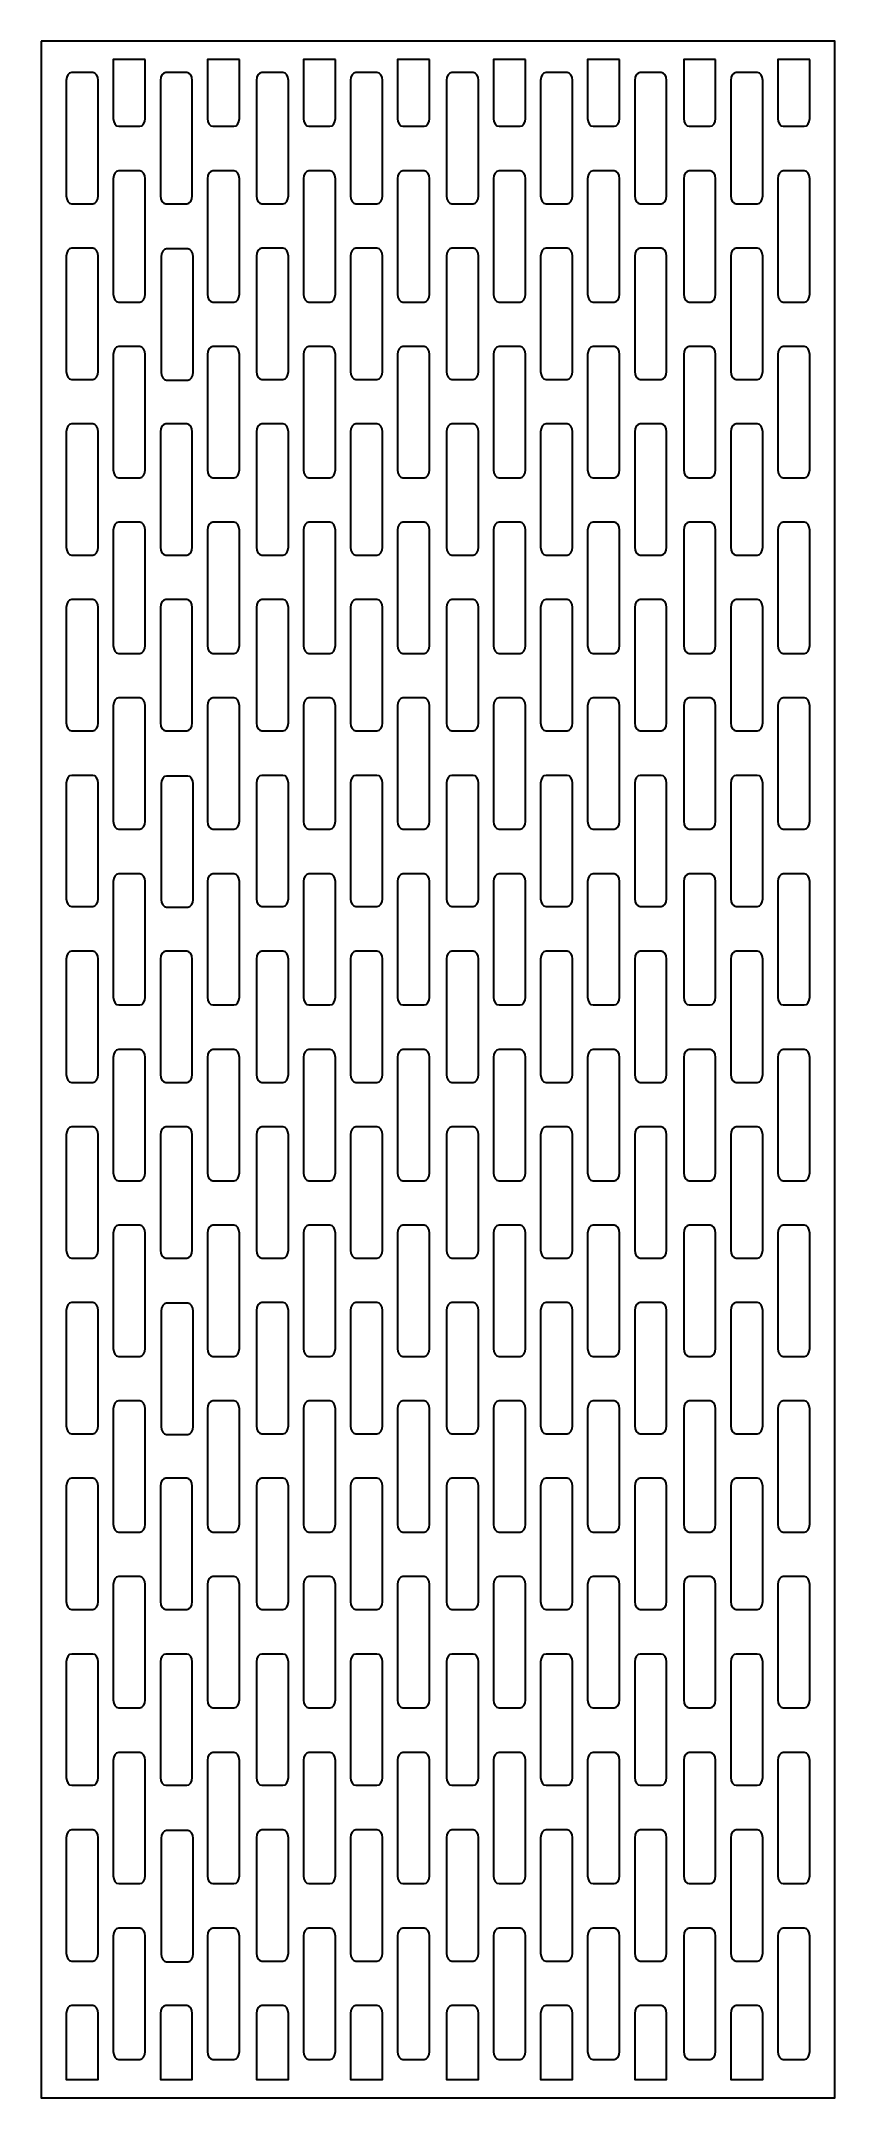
# Model space of a CAD drawing. Header units: centimetres. Extents: x -27 to -22, y -3.9 to 9.
import ezdxf

# ---------------------------------------------------------------- set-up
doc = ezdxf.new("R2010")
doc.units = ezdxf.units.CM
doc.header["$MEASUREMENT"] = 0
doc.layers.add('layer 1', color=7, linetype='Continuous')

msp = doc.modelspace()

# ---------------------------------------------------------------- linework, layer by layer
at = {"layer": 'layer 1', "color": 250, "lineweight": 30}
for points, knots in [([(-26.99913, 9.00078), (-26.99913, 9.00078), (-22.04045, 9.00078), (-22.04045, 9.00078), (-22.04045, 9.00078), (-22.04045, 9.00078), (-22.04045, -3.85302), (-22.04045, -3.85302), (-22.04045, -3.85302), (-22.04045, -3.85302), (-26.99913, -3.85302), (-26.99913, -3.85302), (-26.99913, -3.85302), (-26.99913, -3.85302), (-26.99913, 9.00078), (-26.99913, 9.00078)], [0, 0, 0, 0, 0.2, 0.2, 0.2, 0.2, 0.4, 0.4, 0.4, 0.4, 0.6, 0.6, 0.6, 0.6, 1, 1, 1, 1]), ([(-26.34866, 8.88597), (-26.34866, 8.88597), (-26.34866, 8.51805), (-26.34866, 8.51805), (-26.34866, 8.51805), (-26.34866, 8.49076), (-26.36397, 8.46845), (-26.38271, 8.46845), (-26.38271, 8.46845), (-26.38271, 8.46845), (-26.5143, 8.46845), (-26.5143, 8.46845), (-26.5143, 8.46845), (-26.53302, 8.46845), (-26.54834, 8.49076), (-26.54834, 8.51805), (-26.54834, 8.51805), (-26.54834, 8.51805), (-26.54834, 8.88597), (-26.54834, 8.88597), (-26.54834, 8.88597), (-26.54834, 8.88597), (-26.34866, 8.88597), (-26.34866, 8.88597)], [0, 0, 0, 0, 0.14285714, 0.14285714, 0.14285714, 0.14285714, 0.28571429, 0.28571429, 0.28571429, 0.28571429, 0.42857143, 0.42857143, 0.42857143, 0.42857143, 0.57142857, 0.57142857, 0.57142857, 0.57142857, 0.71428571, 0.71428571, 0.71428571, 0.71428571, 1, 1, 1, 1]), ([(-25.76085, 8.88597), (-25.76085, 8.88597), (-25.76085, 8.51805), (-25.76085, 8.51805), (-25.76085, 8.51805), (-25.76085, 8.49076), (-25.77618, 8.46845), (-25.7949, 8.46845), (-25.7949, 8.46845), (-25.7949, 8.46845), (-25.92648, 8.46845), (-25.92648, 8.46845), (-25.92648, 8.46845), (-25.94521, 8.46845), (-25.96052, 8.49076), (-25.96052, 8.51805), (-25.96052, 8.51805), (-25.96052, 8.51805), (-25.96052, 8.88597), (-25.96052, 8.88597), (-25.96052, 8.88597), (-25.96052, 8.88597), (-25.76085, 8.88597), (-25.76085, 8.88597)], [0, 0, 0, 0, 0.14285714, 0.14285714, 0.14285714, 0.14285714, 0.28571429, 0.28571429, 0.28571429, 0.28571429, 0.42857143, 0.42857143, 0.42857143, 0.42857143, 0.57142857, 0.57142857, 0.57142857, 0.57142857, 0.71428571, 0.71428571, 0.71428571, 0.71428571, 1, 1, 1, 1]), ([(-25.16084, 8.88597), (-25.16084, 8.88597), (-25.16084, 8.51805), (-25.16084, 8.51805), (-25.16084, 8.51805), (-25.16084, 8.49076), (-25.17614, 8.46845), (-25.19488, 8.46845), (-25.19488, 8.46845), (-25.19488, 8.46845), (-25.32648, 8.46845), (-25.32648, 8.46845), (-25.32648, 8.46845), (-25.3452, 8.46845), (-25.3605, 8.49076), (-25.3605, 8.51805), (-25.3605, 8.51805), (-25.3605, 8.51805), (-25.3605, 8.88597), (-25.3605, 8.88597), (-25.3605, 8.88597), (-25.3605, 8.88597), (-25.16084, 8.88597), (-25.16084, 8.88597)], [0, 0, 0, 0, 0.14285714, 0.14285714, 0.14285714, 0.14285714, 0.28571429, 0.28571429, 0.28571429, 0.28571429, 0.42857143, 0.42857143, 0.42857143, 0.42857143, 0.57142857, 0.57142857, 0.57142857, 0.57142857, 0.71428571, 0.71428571, 0.71428571, 0.71428571, 1, 1, 1, 1]), ([(-24.57301, 8.88597), (-24.57301, 8.88597), (-24.57301, 8.51805), (-24.57301, 8.51805), (-24.57301, 8.51805), (-24.57301, 8.49076), (-24.58834, 8.46846), (-24.60707, 8.46846), (-24.60707, 8.46846), (-24.60707, 8.46846), (-24.73866, 8.46846), (-24.73866, 8.46846), (-24.73866, 8.46846), (-24.75737, 8.46846), (-24.7727, 8.49076), (-24.7727, 8.51805), (-24.7727, 8.51805), (-24.7727, 8.51805), (-24.7727, 8.88597), (-24.7727, 8.88597), (-24.7727, 8.88597), (-24.7727, 8.88597), (-24.57301, 8.88597), (-24.57301, 8.88597)], [0, 0, 0, 0, 0.14285714, 0.14285714, 0.14285714, 0.14285714, 0.28571429, 0.28571429, 0.28571429, 0.28571429, 0.42857143, 0.42857143, 0.42857143, 0.42857143, 0.57142857, 0.57142857, 0.57142857, 0.57142857, 0.71428571, 0.71428571, 0.71428571, 0.71428571, 1, 1, 1, 1]), ([(-23.973, 8.88597), (-23.973, 8.88597), (-23.973, 8.51805), (-23.973, 8.51805), (-23.973, 8.51805), (-23.973, 8.49076), (-23.98831, 8.46846), (-24.00705, 8.46846), (-24.00705, 8.46846), (-24.00705, 8.46846), (-24.13865, 8.46846), (-24.13865, 8.46846), (-24.13865, 8.46846), (-24.15735, 8.46846), (-24.17268, 8.49076), (-24.17268, 8.51805), (-24.17268, 8.51805), (-24.17268, 8.51805), (-24.17268, 8.88597), (-24.17268, 8.88597), (-24.17268, 8.88597), (-24.17268, 8.88597), (-23.973, 8.88597), (-23.973, 8.88597)], [0, 0, 0, 0, 0.14285714, 0.14285714, 0.14285714, 0.14285714, 0.28571429, 0.28571429, 0.28571429, 0.28571429, 0.42857143, 0.42857143, 0.42857143, 0.42857143, 0.57142857, 0.57142857, 0.57142857, 0.57142857, 0.71428571, 0.71428571, 0.71428571, 0.71428571, 1, 1, 1, 1]), ([(-23.38519, 8.88597), (-23.38519, 8.88597), (-23.38519, 8.51805), (-23.38519, 8.51805), (-23.38519, 8.51805), (-23.38519, 8.49076), (-23.4005, 8.46846), (-23.41924, 8.46846), (-23.41924, 8.46846), (-23.41924, 8.46846), (-23.55082, 8.46846), (-23.55082, 8.46846), (-23.55082, 8.46846), (-23.56955, 8.46846), (-23.58487, 8.49076), (-23.58487, 8.51805), (-23.58487, 8.51805), (-23.58487, 8.51805), (-23.58487, 8.88597), (-23.58487, 8.88597), (-23.58487, 8.88597), (-23.58487, 8.88597), (-23.38519, 8.88597), (-23.38519, 8.88597)], [0, 0, 0, 0, 0.14285714, 0.14285714, 0.14285714, 0.14285714, 0.28571429, 0.28571429, 0.28571429, 0.28571429, 0.42857143, 0.42857143, 0.42857143, 0.42857143, 0.57142857, 0.57142857, 0.57142857, 0.57142857, 0.71428571, 0.71428571, 0.71428571, 0.71428571, 1, 1, 1, 1]), ([(-22.78517, 8.88597), (-22.78517, 8.88597), (-22.78517, 8.51805), (-22.78517, 8.51805), (-22.78517, 8.51805), (-22.78517, 8.49076), (-22.80048, 8.46846), (-22.81921, 8.46846), (-22.81921, 8.46846), (-22.81921, 8.46846), (-22.95081, 8.46846), (-22.95081, 8.46846), (-22.95081, 8.46846), (-22.96954, 8.46846), (-22.98486, 8.49076), (-22.98486, 8.51805), (-22.98486, 8.51805), (-22.98486, 8.51805), (-22.98486, 8.88597), (-22.98486, 8.88597), (-22.98486, 8.88597), (-22.98486, 8.88597), (-22.78517, 8.88597), (-22.78517, 8.88597)], [0, 0, 0, 0, 0.14285714, 0.14285714, 0.14285714, 0.14285714, 0.28571429, 0.28571429, 0.28571429, 0.28571429, 0.42857143, 0.42857143, 0.42857143, 0.42857143, 0.57142857, 0.57142857, 0.57142857, 0.57142857, 0.71428571, 0.71428571, 0.71428571, 0.71428571, 1, 1, 1, 1]), ([(-22.19736, 8.88597), (-22.19736, 8.88597), (-22.19736, 8.51805), (-22.19736, 8.51805), (-22.19736, 8.51805), (-22.19736, 8.49076), (-22.21267, 8.46845), (-22.23139, 8.46845), (-22.23139, 8.46845), (-22.23139, 8.46845), (-22.36299, 8.46845), (-22.36299, 8.46845), (-22.36299, 8.46845), (-22.38172, 8.46845), (-22.39704, 8.49076), (-22.39704, 8.51805), (-22.39704, 8.51805), (-22.39704, 8.51805), (-22.39704, 8.88597), (-22.39704, 8.88597), (-22.39704, 8.88597), (-22.39704, 8.88597), (-22.19736, 8.88597), (-22.19736, 8.88597)], [0, 0, 0, 0, 0.14285714, 0.14285714, 0.14285714, 0.14285714, 0.28571429, 0.28571429, 0.28571429, 0.28571429, 0.42857143, 0.42857143, 0.42857143, 0.42857143, 0.57142857, 0.57142857, 0.57142857, 0.57142857, 0.71428571, 0.71428571, 0.71428571, 0.71428571, 1, 1, 1, 1]), ([(-26.80817, 8.80528), (-26.80817, 8.80528), (-26.6766, 8.80528), (-26.6766, 8.80528), (-26.6766, 8.80528), (-26.65787, 8.80528), (-26.64254, 8.78296), (-26.64254, 8.75568), (-26.64254, 8.75568), (-26.64254, 8.75568), (-26.64254, 8.03452), (-26.64254, 8.03452), (-26.64254, 8.03452), (-26.64254, 8.00722), (-26.65787, 7.98491), (-26.6766, 7.98491), (-26.6766, 7.98491), (-26.6766, 7.98491), (-26.80817, 7.98491), (-26.80817, 7.98491), (-26.80817, 7.98491), (-26.82692, 7.98491), (-26.84223, 8.00722), (-26.84223, 8.03452), (-26.84223, 8.03452), (-26.84223, 8.03452), (-26.84223, 8.75568), (-26.84223, 8.75568), (-26.84223, 8.75568), (-26.84223, 8.78296), (-26.82692, 8.80528), (-26.80817, 8.80528)], [0, 0, 0, 0, 0.11111111, 0.11111111, 0.11111111, 0.11111111, 0.22222222, 0.22222222, 0.22222222, 0.22222222, 0.33333333, 0.33333333, 0.33333333, 0.33333333, 0.44444444, 0.44444444, 0.44444444, 0.44444444, 0.55555556, 0.55555556, 0.55555556, 0.55555556, 0.66666667, 0.66666667, 0.66666667, 0.66666667, 0.77777778, 0.77777778, 0.77777778, 0.77777778, 1, 1, 1, 1]), ([(-26.22038, 8.80528), (-26.22038, 8.80528), (-26.08882, 8.80528), (-26.08882, 8.80528), (-26.08882, 8.80528), (-26.07007, 8.80528), (-26.05476, 8.78296), (-26.05476, 8.75568), (-26.05476, 8.75568), (-26.05476, 8.75568), (-26.05476, 8.03452), (-26.05476, 8.03452), (-26.05476, 8.03452), (-26.05476, 8.00722), (-26.07007, 7.98491), (-26.08882, 7.98491), (-26.08882, 7.98491), (-26.08882, 7.98491), (-26.22038, 7.98491), (-26.22038, 7.98491), (-26.22038, 7.98491), (-26.23911, 7.98491), (-26.25443, 8.00722), (-26.25443, 8.03452), (-26.25443, 8.03452), (-26.25443, 8.03452), (-26.25443, 8.75568), (-26.25443, 8.75568), (-26.25443, 8.75568), (-26.25443, 8.78296), (-26.23911, 8.80528), (-26.22038, 8.80528)], [0, 0, 0, 0, 0.11111111, 0.11111111, 0.11111111, 0.11111111, 0.22222222, 0.22222222, 0.22222222, 0.22222222, 0.33333333, 0.33333333, 0.33333333, 0.33333333, 0.44444444, 0.44444444, 0.44444444, 0.44444444, 0.55555556, 0.55555556, 0.55555556, 0.55555556, 0.66666667, 0.66666667, 0.66666667, 0.66666667, 0.77777778, 0.77777778, 0.77777778, 0.77777778, 1, 1, 1, 1]), ([(-25.62035, 8.80528), (-25.62035, 8.80528), (-25.48877, 8.80528), (-25.48877, 8.80528), (-25.48877, 8.80528), (-25.47004, 8.80528), (-25.45472, 8.78296), (-25.45472, 8.75568), (-25.45472, 8.75568), (-25.45472, 8.75568), (-25.45472, 8.03452), (-25.45472, 8.03452), (-25.45472, 8.03452), (-25.45472, 8.00722), (-25.47004, 7.98491), (-25.48877, 7.98491), (-25.48877, 7.98491), (-25.48877, 7.98491), (-25.62035, 7.98491), (-25.62035, 7.98491), (-25.62035, 7.98491), (-25.6391, 7.98491), (-25.6544, 8.00722), (-25.6544, 8.03452), (-25.6544, 8.03452), (-25.6544, 8.03452), (-25.6544, 8.75568), (-25.6544, 8.75568), (-25.6544, 8.75568), (-25.6544, 8.78296), (-25.6391, 8.80528), (-25.62035, 8.80528)], [0, 0, 0, 0, 0.11111111, 0.11111111, 0.11111111, 0.11111111, 0.22222222, 0.22222222, 0.22222222, 0.22222222, 0.33333333, 0.33333333, 0.33333333, 0.33333333, 0.44444444, 0.44444444, 0.44444444, 0.44444444, 0.55555556, 0.55555556, 0.55555556, 0.55555556, 0.66666667, 0.66666667, 0.66666667, 0.66666667, 0.77777778, 0.77777778, 0.77777778, 0.77777778, 1, 1, 1, 1]), ([(-25.03255, 8.80528), (-25.03255, 8.80528), (-24.90096, 8.80528), (-24.90096, 8.80528), (-24.90096, 8.80528), (-24.88224, 8.80528), (-24.86693, 8.78296), (-24.86693, 8.75568), (-24.86693, 8.75568), (-24.86693, 8.75568), (-24.86693, 8.03452), (-24.86693, 8.03452), (-24.86693, 8.03452), (-24.86693, 8.00722), (-24.88224, 7.98491), (-24.90096, 7.98491), (-24.90096, 7.98491), (-24.90096, 7.98491), (-25.03255, 7.98491), (-25.03255, 7.98491), (-25.03255, 7.98491), (-25.05128, 7.98491), (-25.06661, 8.00722), (-25.06661, 8.03452), (-25.06661, 8.03452), (-25.06661, 8.03452), (-25.06661, 8.75568), (-25.06661, 8.75568), (-25.06661, 8.75568), (-25.06661, 8.78296), (-25.05128, 8.80528), (-25.03255, 8.80528)], [0, 0, 0, 0, 0.11111111, 0.11111111, 0.11111111, 0.11111111, 0.22222222, 0.22222222, 0.22222222, 0.22222222, 0.33333333, 0.33333333, 0.33333333, 0.33333333, 0.44444444, 0.44444444, 0.44444444, 0.44444444, 0.55555556, 0.55555556, 0.55555556, 0.55555556, 0.66666667, 0.66666667, 0.66666667, 0.66666667, 0.77777778, 0.77777778, 0.77777778, 0.77777778, 1, 1, 1, 1]), ([(-24.43252, 8.80528), (-24.43252, 8.80528), (-24.30093, 8.80528), (-24.30093, 8.80528), (-24.30093, 8.80528), (-24.28222, 8.80528), (-24.26688, 8.78296), (-24.26688, 8.75568), (-24.26688, 8.75568), (-24.26688, 8.75568), (-24.26688, 8.03452), (-24.26688, 8.03452), (-24.26688, 8.03452), (-24.26688, 8.00722), (-24.28222, 7.98491), (-24.30093, 7.98491), (-24.30093, 7.98491), (-24.30093, 7.98491), (-24.43252, 7.98491), (-24.43252, 7.98491), (-24.43252, 7.98491), (-24.45125, 7.98491), (-24.46658, 8.00722), (-24.46658, 8.03452), (-24.46658, 8.03452), (-24.46658, 8.03452), (-24.46658, 8.75568), (-24.46658, 8.75568), (-24.46658, 8.75568), (-24.46658, 8.78296), (-24.45125, 8.80528), (-24.43252, 8.80528)], [0, 0, 0, 0, 0.11111111, 0.11111111, 0.11111111, 0.11111111, 0.22222222, 0.22222222, 0.22222222, 0.22222222, 0.33333333, 0.33333333, 0.33333333, 0.33333333, 0.44444444, 0.44444444, 0.44444444, 0.44444444, 0.55555556, 0.55555556, 0.55555556, 0.55555556, 0.66666667, 0.66666667, 0.66666667, 0.66666667, 0.77777778, 0.77777778, 0.77777778, 0.77777778, 1, 1, 1, 1]), ([(-23.84471, 8.80528), (-23.84471, 8.80528), (-23.71314, 8.80528), (-23.71314, 8.80528), (-23.71314, 8.80528), (-23.6944, 8.80528), (-23.6791, 8.78297), (-23.6791, 8.75569), (-23.6791, 8.75569), (-23.6791, 8.75569), (-23.6791, 8.03452), (-23.6791, 8.03452), (-23.6791, 8.03452), (-23.6791, 8.00722), (-23.6944, 7.98492), (-23.71314, 7.98492), (-23.71314, 7.98492), (-23.71314, 7.98492), (-23.84471, 7.98492), (-23.84471, 7.98492), (-23.84471, 7.98492), (-23.86346, 7.98492), (-23.87878, 8.00722), (-23.87878, 8.03452), (-23.87878, 8.03452), (-23.87878, 8.03452), (-23.87878, 8.75569), (-23.87878, 8.75569), (-23.87878, 8.75569), (-23.87878, 8.78297), (-23.86346, 8.80528), (-23.84471, 8.80528)], [0, 0, 0, 0, 0.11111111, 0.11111111, 0.11111111, 0.11111111, 0.22222222, 0.22222222, 0.22222222, 0.22222222, 0.33333333, 0.33333333, 0.33333333, 0.33333333, 0.44444444, 0.44444444, 0.44444444, 0.44444444, 0.55555556, 0.55555556, 0.55555556, 0.55555556, 0.66666667, 0.66666667, 0.66666667, 0.66666667, 0.77777778, 0.77777778, 0.77777778, 0.77777778, 1, 1, 1, 1]), ([(-23.25692, 8.80528), (-23.25692, 8.80528), (-23.12534, 8.80528), (-23.12534, 8.80528), (-23.12534, 8.80528), (-23.1066, 8.80528), (-23.09128, 8.78296), (-23.09128, 8.75568), (-23.09128, 8.75568), (-23.09128, 8.75568), (-23.09128, 8.03452), (-23.09128, 8.03452), (-23.09128, 8.03452), (-23.09128, 8.00722), (-23.1066, 7.98491), (-23.12534, 7.98491), (-23.12534, 7.98491), (-23.12534, 7.98491), (-23.25692, 7.98491), (-23.25692, 7.98491), (-23.25692, 7.98491), (-23.27565, 7.98491), (-23.29097, 8.00722), (-23.29097, 8.03452), (-23.29097, 8.03452), (-23.29097, 8.03452), (-23.29097, 8.75568), (-23.29097, 8.75568), (-23.29097, 8.75568), (-23.29097, 8.78296), (-23.27565, 8.80528), (-23.25692, 8.80528)], [0, 0, 0, 0, 0.11111111, 0.11111111, 0.11111111, 0.11111111, 0.22222222, 0.22222222, 0.22222222, 0.22222222, 0.33333333, 0.33333333, 0.33333333, 0.33333333, 0.44444444, 0.44444444, 0.44444444, 0.44444444, 0.55555556, 0.55555556, 0.55555556, 0.55555556, 0.66666667, 0.66666667, 0.66666667, 0.66666667, 0.77777778, 0.77777778, 0.77777778, 0.77777778, 1, 1, 1, 1]), ([(-22.6569, 8.80528), (-22.6569, 8.80528), (-22.52532, 8.80528), (-22.52532, 8.80528), (-22.52532, 8.80528), (-22.50658, 8.80528), (-22.49127, 8.78297), (-22.49127, 8.75569), (-22.49127, 8.75569), (-22.49127, 8.75569), (-22.49127, 8.03452), (-22.49127, 8.03452), (-22.49127, 8.03452), (-22.49127, 8.00722), (-22.50658, 7.98492), (-22.52532, 7.98492), (-22.52532, 7.98492), (-22.52532, 7.98492), (-22.6569, 7.98492), (-22.6569, 7.98492), (-22.6569, 7.98492), (-22.67562, 7.98492), (-22.69095, 8.00722), (-22.69095, 8.03452), (-22.69095, 8.03452), (-22.69095, 8.03452), (-22.69095, 8.75569), (-22.69095, 8.75569), (-22.69095, 8.75569), (-22.69095, 8.78297), (-22.67562, 8.80528), (-22.6569, 8.80528)], [0, 0, 0, 0, 0.11111111, 0.11111111, 0.11111111, 0.11111111, 0.22222222, 0.22222222, 0.22222222, 0.22222222, 0.33333333, 0.33333333, 0.33333333, 0.33333333, 0.44444444, 0.44444444, 0.44444444, 0.44444444, 0.55555556, 0.55555556, 0.55555556, 0.55555556, 0.66666667, 0.66666667, 0.66666667, 0.66666667, 0.77777778, 0.77777778, 0.77777778, 0.77777778, 1, 1, 1, 1]), ([(-26.5143, 8.19052), (-26.5143, 8.19052), (-26.38271, 8.19052), (-26.38271, 8.19052), (-26.38271, 8.19052), (-26.36397, 8.19052), (-26.34866, 8.16822), (-26.34866, 8.14094), (-26.34866, 8.14094), (-26.34866, 8.14094), (-26.34866, 7.41976), (-26.34866, 7.41976), (-26.34866, 7.41976), (-26.34866, 7.39248), (-26.36397, 7.37017), (-26.38271, 7.37017), (-26.38271, 7.37017), (-26.38271, 7.37017), (-26.5143, 7.37017), (-26.5143, 7.37017), (-26.5143, 7.37017), (-26.53302, 7.37017), (-26.54834, 7.39248), (-26.54834, 7.41976), (-26.54834, 7.41976), (-26.54834, 7.41976), (-26.54834, 8.14094), (-26.54834, 8.14094), (-26.54834, 8.14094), (-26.54834, 8.16822), (-26.53302, 8.19052), (-26.5143, 8.19052)], [0, 0, 0, 0, 0.11111111, 0.11111111, 0.11111111, 0.11111111, 0.22222222, 0.22222222, 0.22222222, 0.22222222, 0.33333333, 0.33333333, 0.33333333, 0.33333333, 0.44444444, 0.44444444, 0.44444444, 0.44444444, 0.55555556, 0.55555556, 0.55555556, 0.55555556, 0.66666667, 0.66666667, 0.66666667, 0.66666667, 0.77777778, 0.77777778, 0.77777778, 0.77777778, 1, 1, 1, 1]), ([(-25.92648, 8.19052), (-25.92648, 8.19052), (-25.7949, 8.19052), (-25.7949, 8.19052), (-25.7949, 8.19052), (-25.77618, 8.19052), (-25.76085, 8.16822), (-25.76085, 8.14094), (-25.76085, 8.14094), (-25.76085, 8.14094), (-25.76085, 7.41976), (-25.76085, 7.41976), (-25.76085, 7.41976), (-25.76085, 7.39248), (-25.77618, 7.37017), (-25.7949, 7.37017), (-25.7949, 7.37017), (-25.7949, 7.37017), (-25.92648, 7.37017), (-25.92648, 7.37017), (-25.92648, 7.37017), (-25.94521, 7.37017), (-25.96052, 7.39248), (-25.96052, 7.41976), (-25.96052, 7.41976), (-25.96052, 7.41976), (-25.96052, 8.14094), (-25.96052, 8.14094), (-25.96052, 8.14094), (-25.96052, 8.16822), (-25.94521, 8.19052), (-25.92648, 8.19052)], [0, 0, 0, 0, 0.11111111, 0.11111111, 0.11111111, 0.11111111, 0.22222222, 0.22222222, 0.22222222, 0.22222222, 0.33333333, 0.33333333, 0.33333333, 0.33333333, 0.44444444, 0.44444444, 0.44444444, 0.44444444, 0.55555556, 0.55555556, 0.55555556, 0.55555556, 0.66666667, 0.66666667, 0.66666667, 0.66666667, 0.77777778, 0.77777778, 0.77777778, 0.77777778, 1, 1, 1, 1]), ([(-25.32648, 8.19052), (-25.32648, 8.19052), (-25.19488, 8.19052), (-25.19488, 8.19052), (-25.19488, 8.19052), (-25.17614, 8.19052), (-25.16084, 8.16822), (-25.16084, 8.14094), (-25.16084, 8.14094), (-25.16084, 8.14094), (-25.16084, 7.41976), (-25.16084, 7.41976), (-25.16084, 7.41976), (-25.16084, 7.39248), (-25.17614, 7.37017), (-25.19488, 7.37017), (-25.19488, 7.37017), (-25.19488, 7.37017), (-25.32648, 7.37017), (-25.32648, 7.37017), (-25.32648, 7.37017), (-25.3452, 7.37017), (-25.3605, 7.39248), (-25.3605, 7.41976), (-25.3605, 7.41976), (-25.3605, 7.41976), (-25.3605, 8.14094), (-25.3605, 8.14094), (-25.3605, 8.14094), (-25.3605, 8.16822), (-25.3452, 8.19052), (-25.32648, 8.19052)], [0, 0, 0, 0, 0.11111111, 0.11111111, 0.11111111, 0.11111111, 0.22222222, 0.22222222, 0.22222222, 0.22222222, 0.33333333, 0.33333333, 0.33333333, 0.33333333, 0.44444444, 0.44444444, 0.44444444, 0.44444444, 0.55555556, 0.55555556, 0.55555556, 0.55555556, 0.66666667, 0.66666667, 0.66666667, 0.66666667, 0.77777778, 0.77777778, 0.77777778, 0.77777778, 1, 1, 1, 1]), ([(-24.73866, 8.19053), (-24.73866, 8.19053), (-24.60707, 8.19053), (-24.60707, 8.19053), (-24.60707, 8.19053), (-24.58834, 8.19053), (-24.57301, 8.16822), (-24.57301, 8.14095), (-24.57301, 8.14095), (-24.57301, 8.14095), (-24.57301, 7.41977), (-24.57301, 7.41977), (-24.57301, 7.41977), (-24.57301, 7.39249), (-24.58834, 7.37019), (-24.60707, 7.37019), (-24.60707, 7.37019), (-24.60707, 7.37019), (-24.73866, 7.37019), (-24.73866, 7.37019), (-24.73866, 7.37019), (-24.75737, 7.37019), (-24.7727, 7.39249), (-24.7727, 7.41977), (-24.7727, 7.41977), (-24.7727, 7.41977), (-24.7727, 8.14095), (-24.7727, 8.14095), (-24.7727, 8.14095), (-24.7727, 8.16822), (-24.75737, 8.19053), (-24.73866, 8.19053)], [0, 0, 0, 0, 0.11111111, 0.11111111, 0.11111111, 0.11111111, 0.22222222, 0.22222222, 0.22222222, 0.22222222, 0.33333333, 0.33333333, 0.33333333, 0.33333333, 0.44444444, 0.44444444, 0.44444444, 0.44444444, 0.55555556, 0.55555556, 0.55555556, 0.55555556, 0.66666667, 0.66666667, 0.66666667, 0.66666667, 0.77777778, 0.77777778, 0.77777778, 0.77777778, 1, 1, 1, 1]), ([(-24.13865, 8.19053), (-24.13865, 8.19053), (-24.00705, 8.19053), (-24.00705, 8.19053), (-24.00705, 8.19053), (-23.98831, 8.19053), (-23.973, 8.16822), (-23.973, 8.14095), (-23.973, 8.14095), (-23.973, 8.14095), (-23.973, 7.41977), (-23.973, 7.41977), (-23.973, 7.41977), (-23.973, 7.39249), (-23.98831, 7.37019), (-24.00705, 7.37019), (-24.00705, 7.37019), (-24.00705, 7.37019), (-24.13865, 7.37019), (-24.13865, 7.37019), (-24.13865, 7.37019), (-24.15735, 7.37019), (-24.17268, 7.39249), (-24.17268, 7.41977), (-24.17268, 7.41977), (-24.17268, 7.41977), (-24.17268, 8.14095), (-24.17268, 8.14095), (-24.17268, 8.14095), (-24.17268, 8.16822), (-24.15735, 8.19053), (-24.13865, 8.19053)], [0, 0, 0, 0, 0.11111111, 0.11111111, 0.11111111, 0.11111111, 0.22222222, 0.22222222, 0.22222222, 0.22222222, 0.33333333, 0.33333333, 0.33333333, 0.33333333, 0.44444444, 0.44444444, 0.44444444, 0.44444444, 0.55555556, 0.55555556, 0.55555556, 0.55555556, 0.66666667, 0.66666667, 0.66666667, 0.66666667, 0.77777778, 0.77777778, 0.77777778, 0.77777778, 1, 1, 1, 1]), ([(-23.55082, 8.19053), (-23.55082, 8.19053), (-23.41924, 8.19053), (-23.41924, 8.19053), (-23.41924, 8.19053), (-23.4005, 8.19053), (-23.38519, 8.16822), (-23.38519, 8.14095), (-23.38519, 8.14095), (-23.38519, 8.14095), (-23.38519, 7.41977), (-23.38519, 7.41977), (-23.38519, 7.41977), (-23.38519, 7.39249), (-23.4005, 7.37019), (-23.41924, 7.37019), (-23.41924, 7.37019), (-23.41924, 7.37019), (-23.55082, 7.37019), (-23.55082, 7.37019), (-23.55082, 7.37019), (-23.56955, 7.37019), (-23.58487, 7.39249), (-23.58487, 7.41977), (-23.58487, 7.41977), (-23.58487, 7.41977), (-23.58487, 8.14095), (-23.58487, 8.14095), (-23.58487, 8.14095), (-23.58487, 8.16822), (-23.56955, 8.19053), (-23.55082, 8.19053)], [0, 0, 0, 0, 0.11111111, 0.11111111, 0.11111111, 0.11111111, 0.22222222, 0.22222222, 0.22222222, 0.22222222, 0.33333333, 0.33333333, 0.33333333, 0.33333333, 0.44444444, 0.44444444, 0.44444444, 0.44444444, 0.55555556, 0.55555556, 0.55555556, 0.55555556, 0.66666667, 0.66666667, 0.66666667, 0.66666667, 0.77777778, 0.77777778, 0.77777778, 0.77777778, 1, 1, 1, 1]), ([(-22.95081, 8.19053), (-22.95081, 8.19053), (-22.81921, 8.19053), (-22.81921, 8.19053), (-22.81921, 8.19053), (-22.80048, 8.19053), (-22.78517, 8.16822), (-22.78517, 8.14095), (-22.78517, 8.14095), (-22.78517, 8.14095), (-22.78517, 7.41977), (-22.78517, 7.41977), (-22.78517, 7.41977), (-22.78517, 7.39249), (-22.80048, 7.37019), (-22.81921, 7.37019), (-22.81921, 7.37019), (-22.81921, 7.37019), (-22.95081, 7.37019), (-22.95081, 7.37019), (-22.95081, 7.37019), (-22.96954, 7.37019), (-22.98486, 7.39249), (-22.98486, 7.41977), (-22.98486, 7.41977), (-22.98486, 7.41977), (-22.98486, 8.14095), (-22.98486, 8.14095), (-22.98486, 8.14095), (-22.98486, 8.16822), (-22.96954, 8.19053), (-22.95081, 8.19053)], [0, 0, 0, 0, 0.11111111, 0.11111111, 0.11111111, 0.11111111, 0.22222222, 0.22222222, 0.22222222, 0.22222222, 0.33333333, 0.33333333, 0.33333333, 0.33333333, 0.44444444, 0.44444444, 0.44444444, 0.44444444, 0.55555556, 0.55555556, 0.55555556, 0.55555556, 0.66666667, 0.66666667, 0.66666667, 0.66666667, 0.77777778, 0.77777778, 0.77777778, 0.77777778, 1, 1, 1, 1]), ([(-22.36299, 8.19052), (-22.36299, 8.19052), (-22.23139, 8.19052), (-22.23139, 8.19052), (-22.23139, 8.19052), (-22.21267, 8.19052), (-22.19736, 8.16822), (-22.19736, 8.14094), (-22.19736, 8.14094), (-22.19736, 8.14094), (-22.19736, 7.41976), (-22.19736, 7.41976), (-22.19736, 7.41976), (-22.19736, 7.39248), (-22.21267, 7.37017), (-22.23139, 7.37017), (-22.23139, 7.37017), (-22.23139, 7.37017), (-22.36299, 7.37017), (-22.36299, 7.37017), (-22.36299, 7.37017), (-22.38172, 7.37017), (-22.39704, 7.39248), (-22.39704, 7.41976), (-22.39704, 7.41976), (-22.39704, 7.41976), (-22.39704, 8.14094), (-22.39704, 8.14094), (-22.39704, 8.14094), (-22.39704, 8.16822), (-22.38172, 8.19052), (-22.36299, 8.19052)], [0, 0, 0, 0, 0.11111111, 0.11111111, 0.11111111, 0.11111111, 0.22222222, 0.22222222, 0.22222222, 0.22222222, 0.33333333, 0.33333333, 0.33333333, 0.33333333, 0.44444444, 0.44444444, 0.44444444, 0.44444444, 0.55555556, 0.55555556, 0.55555556, 0.55555556, 0.66666667, 0.66666667, 0.66666667, 0.66666667, 0.77777778, 0.77777778, 0.77777778, 0.77777778, 1, 1, 1, 1]), ([(-26.80817, 7.70699), (-26.80817, 7.70699), (-26.6766, 7.70699), (-26.6766, 7.70699), (-26.6766, 7.70699), (-26.65787, 7.70699), (-26.64254, 7.68469), (-26.64254, 7.65739), (-26.64254, 7.65739), (-26.64254, 7.65739), (-26.64254, 6.93623), (-26.64254, 6.93623), (-26.64254, 6.93623), (-26.64254, 6.90896), (-26.65787, 6.88664), (-26.6766, 6.88664), (-26.6766, 6.88664), (-26.6766, 6.88664), (-26.80817, 6.88664), (-26.80817, 6.88664), (-26.80817, 6.88664), (-26.82692, 6.88664), (-26.84223, 6.90896), (-26.84223, 6.93623), (-26.84223, 6.93623), (-26.84223, 6.93623), (-26.84223, 7.65739), (-26.84223, 7.65739), (-26.84223, 7.65739), (-26.84223, 7.68469), (-26.82692, 7.70699), (-26.80817, 7.70699)], [0, 0, 0, 0, 0.11111111, 0.11111111, 0.11111111, 0.11111111, 0.22222222, 0.22222222, 0.22222222, 0.22222222, 0.33333333, 0.33333333, 0.33333333, 0.33333333, 0.44444444, 0.44444444, 0.44444444, 0.44444444, 0.55555556, 0.55555556, 0.55555556, 0.55555556, 0.66666667, 0.66666667, 0.66666667, 0.66666667, 0.77777778, 0.77777778, 0.77777778, 0.77777778, 1, 1, 1, 1]), ([(-26.21528, 7.70284), (-26.21528, 7.70284), (-26.08368, 7.70284), (-26.08368, 7.70284), (-26.08368, 7.70284), (-26.06495, 7.70284), (-26.04964, 7.68052), (-26.04964, 7.65323), (-26.04964, 7.65323), (-26.04964, 7.65323), (-26.04964, 6.93207), (-26.04964, 6.93207), (-26.04964, 6.93207), (-26.04964, 6.90478), (-26.06495, 6.88248), (-26.08368, 6.88248), (-26.08368, 6.88248), (-26.08368, 6.88248), (-26.21528, 6.88248), (-26.21528, 6.88248), (-26.21528, 6.88248), (-26.23399, 6.88248), (-26.24932, 6.90478), (-26.24932, 6.93207), (-26.24932, 6.93207), (-26.24932, 6.93207), (-26.24932, 7.65323), (-26.24932, 7.65323), (-26.24932, 7.65323), (-26.24932, 7.68052), (-26.23399, 7.70284), (-26.21528, 7.70284)], [0, 0, 0, 0, 0.11111111, 0.11111111, 0.11111111, 0.11111111, 0.22222222, 0.22222222, 0.22222222, 0.22222222, 0.33333333, 0.33333333, 0.33333333, 0.33333333, 0.44444444, 0.44444444, 0.44444444, 0.44444444, 0.55555556, 0.55555556, 0.55555556, 0.55555556, 0.66666667, 0.66666667, 0.66666667, 0.66666667, 0.77777778, 0.77777778, 0.77777778, 0.77777778, 1, 1, 1, 1]), ([(-25.62035, 7.70699), (-25.62035, 7.70699), (-25.48877, 7.70699), (-25.48877, 7.70699), (-25.48877, 7.70699), (-25.47004, 7.70699), (-25.45472, 7.68469), (-25.45472, 7.65739), (-25.45472, 7.65739), (-25.45472, 7.65739), (-25.45472, 6.93623), (-25.45472, 6.93623), (-25.45472, 6.93623), (-25.45472, 6.90896), (-25.47004, 6.88664), (-25.48877, 6.88664), (-25.48877, 6.88664), (-25.48877, 6.88664), (-25.62035, 6.88664), (-25.62035, 6.88664), (-25.62035, 6.88664), (-25.6391, 6.88664), (-25.6544, 6.90896), (-25.6544, 6.93623), (-25.6544, 6.93623), (-25.6544, 6.93623), (-25.6544, 7.65739), (-25.6544, 7.65739), (-25.6544, 7.65739), (-25.6544, 7.68469), (-25.6391, 7.70699), (-25.62035, 7.70699)], [0, 0, 0, 0, 0.11111111, 0.11111111, 0.11111111, 0.11111111, 0.22222222, 0.22222222, 0.22222222, 0.22222222, 0.33333333, 0.33333333, 0.33333333, 0.33333333, 0.44444444, 0.44444444, 0.44444444, 0.44444444, 0.55555556, 0.55555556, 0.55555556, 0.55555556, 0.66666667, 0.66666667, 0.66666667, 0.66666667, 0.77777778, 0.77777778, 0.77777778, 0.77777778, 1, 1, 1, 1]), ([(-25.03255, 7.70699), (-25.03255, 7.70699), (-24.90096, 7.70699), (-24.90096, 7.70699), (-24.90096, 7.70699), (-24.88224, 7.70699), (-24.86693, 7.68469), (-24.86693, 7.65739), (-24.86693, 7.65739), (-24.86693, 7.65739), (-24.86693, 6.93623), (-24.86693, 6.93623), (-24.86693, 6.93623), (-24.86693, 6.90896), (-24.88224, 6.88664), (-24.90096, 6.88664), (-24.90096, 6.88664), (-24.90096, 6.88664), (-25.03255, 6.88664), (-25.03255, 6.88664), (-25.03255, 6.88664), (-25.05128, 6.88664), (-25.06661, 6.90896), (-25.06661, 6.93623), (-25.06661, 6.93623), (-25.06661, 6.93623), (-25.06661, 7.65739), (-25.06661, 7.65739), (-25.06661, 7.65739), (-25.06661, 7.68469), (-25.05128, 7.70699), (-25.03255, 7.70699)], [0, 0, 0, 0, 0.11111111, 0.11111111, 0.11111111, 0.11111111, 0.22222222, 0.22222222, 0.22222222, 0.22222222, 0.33333333, 0.33333333, 0.33333333, 0.33333333, 0.44444444, 0.44444444, 0.44444444, 0.44444444, 0.55555556, 0.55555556, 0.55555556, 0.55555556, 0.66666667, 0.66666667, 0.66666667, 0.66666667, 0.77777778, 0.77777778, 0.77777778, 0.77777778, 1, 1, 1, 1]), ([(-24.43252, 7.70699), (-24.43252, 7.70699), (-24.30093, 7.70699), (-24.30093, 7.70699), (-24.30093, 7.70699), (-24.28222, 7.70699), (-24.26688, 7.68469), (-24.26688, 7.65739), (-24.26688, 7.65739), (-24.26688, 7.65739), (-24.26688, 6.93623), (-24.26688, 6.93623), (-24.26688, 6.93623), (-24.26688, 6.90896), (-24.28222, 6.88664), (-24.30093, 6.88664), (-24.30093, 6.88664), (-24.30093, 6.88664), (-24.43252, 6.88664), (-24.43252, 6.88664), (-24.43252, 6.88664), (-24.45125, 6.88664), (-24.46658, 6.90896), (-24.46658, 6.93623), (-24.46658, 6.93623), (-24.46658, 6.93623), (-24.46658, 7.65739), (-24.46658, 7.65739), (-24.46658, 7.65739), (-24.46658, 7.68469), (-24.45125, 7.70699), (-24.43252, 7.70699)], [0, 0, 0, 0, 0.11111111, 0.11111111, 0.11111111, 0.11111111, 0.22222222, 0.22222222, 0.22222222, 0.22222222, 0.33333333, 0.33333333, 0.33333333, 0.33333333, 0.44444444, 0.44444444, 0.44444444, 0.44444444, 0.55555556, 0.55555556, 0.55555556, 0.55555556, 0.66666667, 0.66666667, 0.66666667, 0.66666667, 0.77777778, 0.77777778, 0.77777778, 0.77777778, 1, 1, 1, 1]), ([(-23.84471, 7.70699), (-23.84471, 7.70699), (-23.71314, 7.70699), (-23.71314, 7.70699), (-23.71314, 7.70699), (-23.6944, 7.70699), (-23.6791, 7.68469), (-23.6791, 7.65739), (-23.6791, 7.65739), (-23.6791, 7.65739), (-23.6791, 6.93624), (-23.6791, 6.93624), (-23.6791, 6.93624), (-23.6791, 6.90896), (-23.6944, 6.88664), (-23.71314, 6.88664), (-23.71314, 6.88664), (-23.71314, 6.88664), (-23.84471, 6.88664), (-23.84471, 6.88664), (-23.84471, 6.88664), (-23.86346, 6.88664), (-23.87878, 6.90896), (-23.87878, 6.93624), (-23.87878, 6.93624), (-23.87878, 6.93624), (-23.87878, 7.65739), (-23.87878, 7.65739), (-23.87878, 7.65739), (-23.87878, 7.68469), (-23.86346, 7.70699), (-23.84471, 7.70699)], [0, 0, 0, 0, 0.11111111, 0.11111111, 0.11111111, 0.11111111, 0.22222222, 0.22222222, 0.22222222, 0.22222222, 0.33333333, 0.33333333, 0.33333333, 0.33333333, 0.44444444, 0.44444444, 0.44444444, 0.44444444, 0.55555556, 0.55555556, 0.55555556, 0.55555556, 0.66666667, 0.66666667, 0.66666667, 0.66666667, 0.77777778, 0.77777778, 0.77777778, 0.77777778, 1, 1, 1, 1]), ([(-23.25692, 7.70699), (-23.25692, 7.70699), (-23.12534, 7.70699), (-23.12534, 7.70699), (-23.12534, 7.70699), (-23.1066, 7.70699), (-23.09128, 7.68469), (-23.09128, 7.65739), (-23.09128, 7.65739), (-23.09128, 7.65739), (-23.09128, 6.93623), (-23.09128, 6.93623), (-23.09128, 6.93623), (-23.09128, 6.90896), (-23.1066, 6.88664), (-23.12534, 6.88664), (-23.12534, 6.88664), (-23.12534, 6.88664), (-23.25692, 6.88664), (-23.25692, 6.88664), (-23.25692, 6.88664), (-23.27565, 6.88664), (-23.29097, 6.90896), (-23.29097, 6.93623), (-23.29097, 6.93623), (-23.29097, 6.93623), (-23.29097, 7.65739), (-23.29097, 7.65739), (-23.29097, 7.65739), (-23.29097, 7.68469), (-23.27565, 7.70699), (-23.25692, 7.70699)], [0, 0, 0, 0, 0.11111111, 0.11111111, 0.11111111, 0.11111111, 0.22222222, 0.22222222, 0.22222222, 0.22222222, 0.33333333, 0.33333333, 0.33333333, 0.33333333, 0.44444444, 0.44444444, 0.44444444, 0.44444444, 0.55555556, 0.55555556, 0.55555556, 0.55555556, 0.66666667, 0.66666667, 0.66666667, 0.66666667, 0.77777778, 0.77777778, 0.77777778, 0.77777778, 1, 1, 1, 1]), ([(-22.6569, 7.70699), (-22.6569, 7.70699), (-22.52532, 7.70699), (-22.52532, 7.70699), (-22.52532, 7.70699), (-22.50658, 7.70699), (-22.49127, 7.68469), (-22.49127, 7.65739), (-22.49127, 7.65739), (-22.49127, 7.65739), (-22.49127, 6.93624), (-22.49127, 6.93624), (-22.49127, 6.93624), (-22.49127, 6.90896), (-22.50658, 6.88664), (-22.52532, 6.88664), (-22.52532, 6.88664), (-22.52532, 6.88664), (-22.6569, 6.88664), (-22.6569, 6.88664), (-22.6569, 6.88664), (-22.67562, 6.88664), (-22.69095, 6.90896), (-22.69095, 6.93624), (-22.69095, 6.93624), (-22.69095, 6.93624), (-22.69095, 7.65739), (-22.69095, 7.65739), (-22.69095, 7.65739), (-22.69095, 7.68469), (-22.67562, 7.70699), (-22.6569, 7.70699)], [0, 0, 0, 0, 0.11111111, 0.11111111, 0.11111111, 0.11111111, 0.22222222, 0.22222222, 0.22222222, 0.22222222, 0.33333333, 0.33333333, 0.33333333, 0.33333333, 0.44444444, 0.44444444, 0.44444444, 0.44444444, 0.55555556, 0.55555556, 0.55555556, 0.55555556, 0.66666667, 0.66666667, 0.66666667, 0.66666667, 0.77777778, 0.77777778, 0.77777778, 0.77777778, 1, 1, 1, 1]), ([(-26.5143, 7.09225), (-26.5143, 7.09225), (-26.38271, 7.09225), (-26.38271, 7.09225), (-26.38271, 7.09225), (-26.36397, 7.09225), (-26.34866, 7.06994), (-26.34866, 7.04266), (-26.34866, 7.04266), (-26.34866, 7.04266), (-26.34866, 6.32148), (-26.34866, 6.32148), (-26.34866, 6.32148), (-26.34866, 6.29419), (-26.36397, 6.27189), (-26.38271, 6.27189), (-26.38271, 6.27189), (-26.38271, 6.27189), (-26.5143, 6.27189), (-26.5143, 6.27189), (-26.5143, 6.27189), (-26.53302, 6.27189), (-26.54834, 6.29419), (-26.54834, 6.32148), (-26.54834, 6.32148), (-26.54834, 6.32148), (-26.54834, 7.04266), (-26.54834, 7.04266), (-26.54834, 7.04266), (-26.54834, 7.06994), (-26.53302, 7.09225), (-26.5143, 7.09225)], [0, 0, 0, 0, 0.11111111, 0.11111111, 0.11111111, 0.11111111, 0.22222222, 0.22222222, 0.22222222, 0.22222222, 0.33333333, 0.33333333, 0.33333333, 0.33333333, 0.44444444, 0.44444444, 0.44444444, 0.44444444, 0.55555556, 0.55555556, 0.55555556, 0.55555556, 0.66666667, 0.66666667, 0.66666667, 0.66666667, 0.77777778, 0.77777778, 0.77777778, 0.77777778, 1, 1, 1, 1]), ([(-25.92648, 7.09225), (-25.92648, 7.09225), (-25.7949, 7.09225), (-25.7949, 7.09225), (-25.7949, 7.09225), (-25.77618, 7.09225), (-25.76085, 7.06994), (-25.76085, 7.04266), (-25.76085, 7.04266), (-25.76085, 7.04266), (-25.76085, 6.32148), (-25.76085, 6.32148), (-25.76085, 6.32148), (-25.76085, 6.29419), (-25.77618, 6.27189), (-25.7949, 6.27189), (-25.7949, 6.27189), (-25.7949, 6.27189), (-25.92648, 6.27189), (-25.92648, 6.27189), (-25.92648, 6.27189), (-25.94521, 6.27189), (-25.96052, 6.29419), (-25.96052, 6.32148), (-25.96052, 6.32148), (-25.96052, 6.32148), (-25.96052, 7.04266), (-25.96052, 7.04266), (-25.96052, 7.04266), (-25.96052, 7.06994), (-25.94521, 7.09225), (-25.92648, 7.09225)], [0, 0, 0, 0, 0.11111111, 0.11111111, 0.11111111, 0.11111111, 0.22222222, 0.22222222, 0.22222222, 0.22222222, 0.33333333, 0.33333333, 0.33333333, 0.33333333, 0.44444444, 0.44444444, 0.44444444, 0.44444444, 0.55555556, 0.55555556, 0.55555556, 0.55555556, 0.66666667, 0.66666667, 0.66666667, 0.66666667, 0.77777778, 0.77777778, 0.77777778, 0.77777778, 1, 1, 1, 1]), ([(-25.32648, 7.09225), (-25.32648, 7.09225), (-25.19488, 7.09225), (-25.19488, 7.09225), (-25.19488, 7.09225), (-25.17614, 7.09225), (-25.16084, 7.06994), (-25.16084, 7.04266), (-25.16084, 7.04266), (-25.16084, 7.04266), (-25.16084, 6.32148), (-25.16084, 6.32148), (-25.16084, 6.32148), (-25.16084, 6.29419), (-25.17614, 6.27189), (-25.19488, 6.27189), (-25.19488, 6.27189), (-25.19488, 6.27189), (-25.32648, 6.27189), (-25.32648, 6.27189), (-25.32648, 6.27189), (-25.3452, 6.27189), (-25.3605, 6.29419), (-25.3605, 6.32148), (-25.3605, 6.32148), (-25.3605, 6.32148), (-25.3605, 7.04266), (-25.3605, 7.04266), (-25.3605, 7.04266), (-25.3605, 7.06994), (-25.3452, 7.09225), (-25.32648, 7.09225)], [0, 0, 0, 0, 0.11111111, 0.11111111, 0.11111111, 0.11111111, 0.22222222, 0.22222222, 0.22222222, 0.22222222, 0.33333333, 0.33333333, 0.33333333, 0.33333333, 0.44444444, 0.44444444, 0.44444444, 0.44444444, 0.55555556, 0.55555556, 0.55555556, 0.55555556, 0.66666667, 0.66666667, 0.66666667, 0.66666667, 0.77777778, 0.77777778, 0.77777778, 0.77777778, 1, 1, 1, 1]), ([(-24.73866, 7.09226), (-24.73866, 7.09226), (-24.60707, 7.09226), (-24.60707, 7.09226), (-24.60707, 7.09226), (-24.58834, 7.09226), (-24.57301, 7.06994), (-24.57301, 7.04266), (-24.57301, 7.04266), (-24.57301, 7.04266), (-24.57301, 6.32149), (-24.57301, 6.32149), (-24.57301, 6.32149), (-24.57301, 6.29422), (-24.58834, 6.27189), (-24.60707, 6.27189), (-24.60707, 6.27189), (-24.60707, 6.27189), (-24.73866, 6.27189), (-24.73866, 6.27189), (-24.73866, 6.27189), (-24.75737, 6.27189), (-24.7727, 6.29422), (-24.7727, 6.32149), (-24.7727, 6.32149), (-24.7727, 6.32149), (-24.7727, 7.04266), (-24.7727, 7.04266), (-24.7727, 7.04266), (-24.7727, 7.06994), (-24.75737, 7.09226), (-24.73866, 7.09226)], [0, 0, 0, 0, 0.11111111, 0.11111111, 0.11111111, 0.11111111, 0.22222222, 0.22222222, 0.22222222, 0.22222222, 0.33333333, 0.33333333, 0.33333333, 0.33333333, 0.44444444, 0.44444444, 0.44444444, 0.44444444, 0.55555556, 0.55555556, 0.55555556, 0.55555556, 0.66666667, 0.66666667, 0.66666667, 0.66666667, 0.77777778, 0.77777778, 0.77777778, 0.77777778, 1, 1, 1, 1]), ([(-24.13865, 7.09226), (-24.13865, 7.09226), (-24.00705, 7.09226), (-24.00705, 7.09226), (-24.00705, 7.09226), (-23.98831, 7.09226), (-23.973, 7.06994), (-23.973, 7.04266), (-23.973, 7.04266), (-23.973, 7.04266), (-23.973, 6.32149), (-23.973, 6.32149), (-23.973, 6.32149), (-23.973, 6.29422), (-23.98831, 6.27189), (-24.00705, 6.27189), (-24.00705, 6.27189), (-24.00705, 6.27189), (-24.13865, 6.27189), (-24.13865, 6.27189), (-24.13865, 6.27189), (-24.15735, 6.27189), (-24.17268, 6.29422), (-24.17268, 6.32149), (-24.17268, 6.32149), (-24.17268, 6.32149), (-24.17268, 7.04266), (-24.17268, 7.04266), (-24.17268, 7.04266), (-24.17268, 7.06994), (-24.15735, 7.09226), (-24.13865, 7.09226)], [0, 0, 0, 0, 0.11111111, 0.11111111, 0.11111111, 0.11111111, 0.22222222, 0.22222222, 0.22222222, 0.22222222, 0.33333333, 0.33333333, 0.33333333, 0.33333333, 0.44444444, 0.44444444, 0.44444444, 0.44444444, 0.55555556, 0.55555556, 0.55555556, 0.55555556, 0.66666667, 0.66666667, 0.66666667, 0.66666667, 0.77777778, 0.77777778, 0.77777778, 0.77777778, 1, 1, 1, 1]), ([(-23.55082, 7.09226), (-23.55082, 7.09226), (-23.41924, 7.09226), (-23.41924, 7.09226), (-23.41924, 7.09226), (-23.4005, 7.09226), (-23.38519, 7.06994), (-23.38519, 7.04266), (-23.38519, 7.04266), (-23.38519, 7.04266), (-23.38519, 6.32149), (-23.38519, 6.32149), (-23.38519, 6.32149), (-23.38519, 6.29422), (-23.4005, 6.27189), (-23.41924, 6.27189), (-23.41924, 6.27189), (-23.41924, 6.27189), (-23.55082, 6.27189), (-23.55082, 6.27189), (-23.55082, 6.27189), (-23.56955, 6.27189), (-23.58487, 6.29422), (-23.58487, 6.32149), (-23.58487, 6.32149), (-23.58487, 6.32149), (-23.58487, 7.04266), (-23.58487, 7.04266), (-23.58487, 7.04266), (-23.58487, 7.06994), (-23.56955, 7.09226), (-23.55082, 7.09226)], [0, 0, 0, 0, 0.11111111, 0.11111111, 0.11111111, 0.11111111, 0.22222222, 0.22222222, 0.22222222, 0.22222222, 0.33333333, 0.33333333, 0.33333333, 0.33333333, 0.44444444, 0.44444444, 0.44444444, 0.44444444, 0.55555556, 0.55555556, 0.55555556, 0.55555556, 0.66666667, 0.66666667, 0.66666667, 0.66666667, 0.77777778, 0.77777778, 0.77777778, 0.77777778, 1, 1, 1, 1]), ([(-22.95081, 7.09226), (-22.95081, 7.09226), (-22.81921, 7.09226), (-22.81921, 7.09226), (-22.81921, 7.09226), (-22.80048, 7.09226), (-22.78517, 7.06994), (-22.78517, 7.04266), (-22.78517, 7.04266), (-22.78517, 7.04266), (-22.78517, 6.32149), (-22.78517, 6.32149), (-22.78517, 6.32149), (-22.78517, 6.29422), (-22.80048, 6.27189), (-22.81921, 6.27189), (-22.81921, 6.27189), (-22.81921, 6.27189), (-22.95081, 6.27189), (-22.95081, 6.27189), (-22.95081, 6.27189), (-22.96954, 6.27189), (-22.98486, 6.29422), (-22.98486, 6.32149), (-22.98486, 6.32149), (-22.98486, 6.32149), (-22.98486, 7.04266), (-22.98486, 7.04266), (-22.98486, 7.04266), (-22.98486, 7.06994), (-22.96954, 7.09226), (-22.95081, 7.09226)], [0, 0, 0, 0, 0.11111111, 0.11111111, 0.11111111, 0.11111111, 0.22222222, 0.22222222, 0.22222222, 0.22222222, 0.33333333, 0.33333333, 0.33333333, 0.33333333, 0.44444444, 0.44444444, 0.44444444, 0.44444444, 0.55555556, 0.55555556, 0.55555556, 0.55555556, 0.66666667, 0.66666667, 0.66666667, 0.66666667, 0.77777778, 0.77777778, 0.77777778, 0.77777778, 1, 1, 1, 1]), ([(-22.36299, 7.09225), (-22.36299, 7.09225), (-22.23139, 7.09225), (-22.23139, 7.09225), (-22.23139, 7.09225), (-22.21267, 7.09225), (-22.19736, 7.06994), (-22.19736, 7.04266), (-22.19736, 7.04266), (-22.19736, 7.04266), (-22.19736, 6.32148), (-22.19736, 6.32148), (-22.19736, 6.32148), (-22.19736, 6.29419), (-22.21267, 6.27189), (-22.23139, 6.27189), (-22.23139, 6.27189), (-22.23139, 6.27189), (-22.36299, 6.27189), (-22.36299, 6.27189), (-22.36299, 6.27189), (-22.38172, 6.27189), (-22.39704, 6.29419), (-22.39704, 6.32148), (-22.39704, 6.32148), (-22.39704, 6.32148), (-22.39704, 7.04266), (-22.39704, 7.04266), (-22.39704, 7.04266), (-22.39704, 7.06994), (-22.38172, 7.09225), (-22.36299, 7.09225)], [0, 0, 0, 0, 0.11111111, 0.11111111, 0.11111111, 0.11111111, 0.22222222, 0.22222222, 0.22222222, 0.22222222, 0.33333333, 0.33333333, 0.33333333, 0.33333333, 0.44444444, 0.44444444, 0.44444444, 0.44444444, 0.55555556, 0.55555556, 0.55555556, 0.55555556, 0.66666667, 0.66666667, 0.66666667, 0.66666667, 0.77777778, 0.77777778, 0.77777778, 0.77777778, 1, 1, 1, 1]), ([(-26.80817, 6.6087), (-26.80817, 6.6087), (-26.6766, 6.6087), (-26.6766, 6.6087), (-26.6766, 6.6087), (-26.65787, 6.6087), (-26.64254, 6.5864), (-26.64254, 6.55912), (-26.64254, 6.55912), (-26.64254, 6.55912), (-26.64254, 5.83794), (-26.64254, 5.83794), (-26.64254, 5.83794), (-26.64254, 5.81065), (-26.65787, 5.78836), (-26.6766, 5.78836), (-26.6766, 5.78836), (-26.6766, 5.78836), (-26.80817, 5.78836), (-26.80817, 5.78836), (-26.80817, 5.78836), (-26.82692, 5.78836), (-26.84223, 5.81065), (-26.84223, 5.83794), (-26.84223, 5.83794), (-26.84223, 5.83794), (-26.84223, 6.55912), (-26.84223, 6.55912), (-26.84223, 6.55912), (-26.84223, 6.5864), (-26.82692, 6.6087), (-26.80817, 6.6087)], [0, 0, 0, 0, 0.11111111, 0.11111111, 0.11111111, 0.11111111, 0.22222222, 0.22222222, 0.22222222, 0.22222222, 0.33333333, 0.33333333, 0.33333333, 0.33333333, 0.44444444, 0.44444444, 0.44444444, 0.44444444, 0.55555556, 0.55555556, 0.55555556, 0.55555556, 0.66666667, 0.66666667, 0.66666667, 0.66666667, 0.77777778, 0.77777778, 0.77777778, 0.77777778, 1, 1, 1, 1]), ([(-26.22038, 6.6087), (-26.22038, 6.6087), (-26.08882, 6.6087), (-26.08882, 6.6087), (-26.08882, 6.6087), (-26.07007, 6.6087), (-26.05476, 6.5864), (-26.05476, 6.55912), (-26.05476, 6.55912), (-26.05476, 6.55912), (-26.05476, 5.83794), (-26.05476, 5.83794), (-26.05476, 5.83794), (-26.05476, 5.81065), (-26.07007, 5.78836), (-26.08882, 5.78836), (-26.08882, 5.78836), (-26.08882, 5.78836), (-26.22038, 5.78836), (-26.22038, 5.78836), (-26.22038, 5.78836), (-26.23911, 5.78836), (-26.25443, 5.81065), (-26.25443, 5.83794), (-26.25443, 5.83794), (-26.25443, 5.83794), (-26.25443, 6.55912), (-26.25443, 6.55912), (-26.25443, 6.55912), (-26.25443, 6.5864), (-26.23911, 6.6087), (-26.22038, 6.6087)], [0, 0, 0, 0, 0.11111111, 0.11111111, 0.11111111, 0.11111111, 0.22222222, 0.22222222, 0.22222222, 0.22222222, 0.33333333, 0.33333333, 0.33333333, 0.33333333, 0.44444444, 0.44444444, 0.44444444, 0.44444444, 0.55555556, 0.55555556, 0.55555556, 0.55555556, 0.66666667, 0.66666667, 0.66666667, 0.66666667, 0.77777778, 0.77777778, 0.77777778, 0.77777778, 1, 1, 1, 1]), ([(-25.62035, 6.6087), (-25.62035, 6.6087), (-25.48877, 6.6087), (-25.48877, 6.6087), (-25.48877, 6.6087), (-25.47004, 6.6087), (-25.45472, 6.5864), (-25.45472, 6.55912), (-25.45472, 6.55912), (-25.45472, 6.55912), (-25.45472, 5.83794), (-25.45472, 5.83794), (-25.45472, 5.83794), (-25.45472, 5.81065), (-25.47004, 5.78836), (-25.48877, 5.78836), (-25.48877, 5.78836), (-25.48877, 5.78836), (-25.62035, 5.78836), (-25.62035, 5.78836), (-25.62035, 5.78836), (-25.6391, 5.78836), (-25.6544, 5.81065), (-25.6544, 5.83794), (-25.6544, 5.83794), (-25.6544, 5.83794), (-25.6544, 6.55912), (-25.6544, 6.55912), (-25.6544, 6.55912), (-25.6544, 6.5864), (-25.6391, 6.6087), (-25.62035, 6.6087)], [0, 0, 0, 0, 0.11111111, 0.11111111, 0.11111111, 0.11111111, 0.22222222, 0.22222222, 0.22222222, 0.22222222, 0.33333333, 0.33333333, 0.33333333, 0.33333333, 0.44444444, 0.44444444, 0.44444444, 0.44444444, 0.55555556, 0.55555556, 0.55555556, 0.55555556, 0.66666667, 0.66666667, 0.66666667, 0.66666667, 0.77777778, 0.77777778, 0.77777778, 0.77777778, 1, 1, 1, 1]), ([(-25.03255, 6.6087), (-25.03255, 6.6087), (-24.90096, 6.6087), (-24.90096, 6.6087), (-24.90096, 6.6087), (-24.88224, 6.6087), (-24.86693, 6.5864), (-24.86693, 6.55912), (-24.86693, 6.55912), (-24.86693, 6.55912), (-24.86693, 5.83794), (-24.86693, 5.83794), (-24.86693, 5.83794), (-24.86693, 5.81065), (-24.88224, 5.78836), (-24.90096, 5.78836), (-24.90096, 5.78836), (-24.90096, 5.78836), (-25.03255, 5.78836), (-25.03255, 5.78836), (-25.03255, 5.78836), (-25.05128, 5.78836), (-25.06661, 5.81065), (-25.06661, 5.83794), (-25.06661, 5.83794), (-25.06661, 5.83794), (-25.06661, 6.55912), (-25.06661, 6.55912), (-25.06661, 6.55912), (-25.06661, 6.5864), (-25.05128, 6.6087), (-25.03255, 6.6087)], [0, 0, 0, 0, 0.11111111, 0.11111111, 0.11111111, 0.11111111, 0.22222222, 0.22222222, 0.22222222, 0.22222222, 0.33333333, 0.33333333, 0.33333333, 0.33333333, 0.44444444, 0.44444444, 0.44444444, 0.44444444, 0.55555556, 0.55555556, 0.55555556, 0.55555556, 0.66666667, 0.66666667, 0.66666667, 0.66666667, 0.77777778, 0.77777778, 0.77777778, 0.77777778, 1, 1, 1, 1]), ([(-24.43252, 6.6087), (-24.43252, 6.6087), (-24.30093, 6.6087), (-24.30093, 6.6087), (-24.30093, 6.6087), (-24.28222, 6.6087), (-24.26688, 6.5864), (-24.26688, 6.55912), (-24.26688, 6.55912), (-24.26688, 6.55912), (-24.26688, 5.83794), (-24.26688, 5.83794), (-24.26688, 5.83794), (-24.26688, 5.81065), (-24.28222, 5.78836), (-24.30093, 5.78836), (-24.30093, 5.78836), (-24.30093, 5.78836), (-24.43252, 5.78836), (-24.43252, 5.78836), (-24.43252, 5.78836), (-24.45125, 5.78836), (-24.46658, 5.81065), (-24.46658, 5.83794), (-24.46658, 5.83794), (-24.46658, 5.83794), (-24.46658, 6.55912), (-24.46658, 6.55912), (-24.46658, 6.55912), (-24.46658, 6.5864), (-24.45125, 6.6087), (-24.43252, 6.6087)], [0, 0, 0, 0, 0.11111111, 0.11111111, 0.11111111, 0.11111111, 0.22222222, 0.22222222, 0.22222222, 0.22222222, 0.33333333, 0.33333333, 0.33333333, 0.33333333, 0.44444444, 0.44444444, 0.44444444, 0.44444444, 0.55555556, 0.55555556, 0.55555556, 0.55555556, 0.66666667, 0.66666667, 0.66666667, 0.66666667, 0.77777778, 0.77777778, 0.77777778, 0.77777778, 1, 1, 1, 1]), ([(-23.84471, 6.60872), (-23.84471, 6.60872), (-23.71314, 6.60872), (-23.71314, 6.60872), (-23.71314, 6.60872), (-23.6944, 6.60872), (-23.6791, 6.58641), (-23.6791, 6.55912), (-23.6791, 6.55912), (-23.6791, 6.55912), (-23.6791, 5.83795), (-23.6791, 5.83795), (-23.6791, 5.83795), (-23.6791, 5.81068), (-23.6944, 5.78836), (-23.71314, 5.78836), (-23.71314, 5.78836), (-23.71314, 5.78836), (-23.84471, 5.78836), (-23.84471, 5.78836), (-23.84471, 5.78836), (-23.86346, 5.78836), (-23.87878, 5.81068), (-23.87878, 5.83795), (-23.87878, 5.83795), (-23.87878, 5.83795), (-23.87878, 6.55912), (-23.87878, 6.55912), (-23.87878, 6.55912), (-23.87878, 6.58641), (-23.86346, 6.60872), (-23.84471, 6.60872)], [0, 0, 0, 0, 0.11111111, 0.11111111, 0.11111111, 0.11111111, 0.22222222, 0.22222222, 0.22222222, 0.22222222, 0.33333333, 0.33333333, 0.33333333, 0.33333333, 0.44444444, 0.44444444, 0.44444444, 0.44444444, 0.55555556, 0.55555556, 0.55555556, 0.55555556, 0.66666667, 0.66666667, 0.66666667, 0.66666667, 0.77777778, 0.77777778, 0.77777778, 0.77777778, 1, 1, 1, 1]), ([(-23.25692, 6.6087), (-23.25692, 6.6087), (-23.12534, 6.6087), (-23.12534, 6.6087), (-23.12534, 6.6087), (-23.1066, 6.6087), (-23.09128, 6.5864), (-23.09128, 6.55912), (-23.09128, 6.55912), (-23.09128, 6.55912), (-23.09128, 5.83794), (-23.09128, 5.83794), (-23.09128, 5.83794), (-23.09128, 5.81065), (-23.1066, 5.78836), (-23.12534, 5.78836), (-23.12534, 5.78836), (-23.12534, 5.78836), (-23.25692, 5.78836), (-23.25692, 5.78836), (-23.25692, 5.78836), (-23.27565, 5.78836), (-23.29097, 5.81065), (-23.29097, 5.83794), (-23.29097, 5.83794), (-23.29097, 5.83794), (-23.29097, 6.55912), (-23.29097, 6.55912), (-23.29097, 6.55912), (-23.29097, 6.5864), (-23.27565, 6.6087), (-23.25692, 6.6087)], [0, 0, 0, 0, 0.11111111, 0.11111111, 0.11111111, 0.11111111, 0.22222222, 0.22222222, 0.22222222, 0.22222222, 0.33333333, 0.33333333, 0.33333333, 0.33333333, 0.44444444, 0.44444444, 0.44444444, 0.44444444, 0.55555556, 0.55555556, 0.55555556, 0.55555556, 0.66666667, 0.66666667, 0.66666667, 0.66666667, 0.77777778, 0.77777778, 0.77777778, 0.77777778, 1, 1, 1, 1]), ([(-22.6569, 6.60872), (-22.6569, 6.60872), (-22.52532, 6.60872), (-22.52532, 6.60872), (-22.52532, 6.60872), (-22.50658, 6.60872), (-22.49127, 6.58641), (-22.49127, 6.55912), (-22.49127, 6.55912), (-22.49127, 6.55912), (-22.49127, 5.83795), (-22.49127, 5.83795), (-22.49127, 5.83795), (-22.49127, 5.81068), (-22.50658, 5.78836), (-22.52532, 5.78836), (-22.52532, 5.78836), (-22.52532, 5.78836), (-22.6569, 5.78836), (-22.6569, 5.78836), (-22.6569, 5.78836), (-22.67562, 5.78836), (-22.69095, 5.81068), (-22.69095, 5.83795), (-22.69095, 5.83795), (-22.69095, 5.83795), (-22.69095, 6.55912), (-22.69095, 6.55912), (-22.69095, 6.55912), (-22.69095, 6.58641), (-22.67562, 6.60872), (-22.6569, 6.60872)], [0, 0, 0, 0, 0.11111111, 0.11111111, 0.11111111, 0.11111111, 0.22222222, 0.22222222, 0.22222222, 0.22222222, 0.33333333, 0.33333333, 0.33333333, 0.33333333, 0.44444444, 0.44444444, 0.44444444, 0.44444444, 0.55555556, 0.55555556, 0.55555556, 0.55555556, 0.66666667, 0.66666667, 0.66666667, 0.66666667, 0.77777778, 0.77777778, 0.77777778, 0.77777778, 1, 1, 1, 1]), ([(-26.5143, 5.99398), (-26.5143, 5.99398), (-26.38271, 5.99398), (-26.38271, 5.99398), (-26.38271, 5.99398), (-26.36397, 5.99398), (-26.34866, 5.97167), (-26.34866, 5.94438), (-26.34866, 5.94438), (-26.34866, 5.94438), (-26.34866, 5.22321), (-26.34866, 5.22321), (-26.34866, 5.22321), (-26.34866, 5.19592), (-26.36397, 5.17363), (-26.38271, 5.17363), (-26.38271, 5.17363), (-26.38271, 5.17363), (-26.5143, 5.17363), (-26.5143, 5.17363), (-26.5143, 5.17363), (-26.53302, 5.17363), (-26.54834, 5.19592), (-26.54834, 5.22321), (-26.54834, 5.22321), (-26.54834, 5.22321), (-26.54834, 5.94438), (-26.54834, 5.94438), (-26.54834, 5.94438), (-26.54834, 5.97167), (-26.53302, 5.99398), (-26.5143, 5.99398)], [0, 0, 0, 0, 0.11111111, 0.11111111, 0.11111111, 0.11111111, 0.22222222, 0.22222222, 0.22222222, 0.22222222, 0.33333333, 0.33333333, 0.33333333, 0.33333333, 0.44444444, 0.44444444, 0.44444444, 0.44444444, 0.55555556, 0.55555556, 0.55555556, 0.55555556, 0.66666667, 0.66666667, 0.66666667, 0.66666667, 0.77777778, 0.77777778, 0.77777778, 0.77777778, 1, 1, 1, 1]), ([(-25.92648, 5.99398), (-25.92648, 5.99398), (-25.7949, 5.99398), (-25.7949, 5.99398), (-25.7949, 5.99398), (-25.77618, 5.99398), (-25.76085, 5.97167), (-25.76085, 5.94438), (-25.76085, 5.94438), (-25.76085, 5.94438), (-25.76085, 5.22321), (-25.76085, 5.22321), (-25.76085, 5.22321), (-25.76085, 5.19592), (-25.77618, 5.17363), (-25.7949, 5.17363), (-25.7949, 5.17363), (-25.7949, 5.17363), (-25.92648, 5.17363), (-25.92648, 5.17363), (-25.92648, 5.17363), (-25.94521, 5.17363), (-25.96052, 5.19592), (-25.96052, 5.22321), (-25.96052, 5.22321), (-25.96052, 5.22321), (-25.96052, 5.94438), (-25.96052, 5.94438), (-25.96052, 5.94438), (-25.96052, 5.97167), (-25.94521, 5.99398), (-25.92648, 5.99398)], [0, 0, 0, 0, 0.11111111, 0.11111111, 0.11111111, 0.11111111, 0.22222222, 0.22222222, 0.22222222, 0.22222222, 0.33333333, 0.33333333, 0.33333333, 0.33333333, 0.44444444, 0.44444444, 0.44444444, 0.44444444, 0.55555556, 0.55555556, 0.55555556, 0.55555556, 0.66666667, 0.66666667, 0.66666667, 0.66666667, 0.77777778, 0.77777778, 0.77777778, 0.77777778, 1, 1, 1, 1]), ([(-25.32648, 5.99398), (-25.32648, 5.99398), (-25.19488, 5.99398), (-25.19488, 5.99398), (-25.19488, 5.99398), (-25.17614, 5.99398), (-25.16084, 5.97167), (-25.16084, 5.94438), (-25.16084, 5.94438), (-25.16084, 5.94438), (-25.16084, 5.22321), (-25.16084, 5.22321), (-25.16084, 5.22321), (-25.16084, 5.19592), (-25.17614, 5.17363), (-25.19488, 5.17363), (-25.19488, 5.17363), (-25.19488, 5.17363), (-25.32648, 5.17363), (-25.32648, 5.17363), (-25.32648, 5.17363), (-25.3452, 5.17363), (-25.3605, 5.19592), (-25.3605, 5.22321), (-25.3605, 5.22321), (-25.3605, 5.22321), (-25.3605, 5.94438), (-25.3605, 5.94438), (-25.3605, 5.94438), (-25.3605, 5.97167), (-25.3452, 5.99398), (-25.32648, 5.99398)], [0, 0, 0, 0, 0.11111111, 0.11111111, 0.11111111, 0.11111111, 0.22222222, 0.22222222, 0.22222222, 0.22222222, 0.33333333, 0.33333333, 0.33333333, 0.33333333, 0.44444444, 0.44444444, 0.44444444, 0.44444444, 0.55555556, 0.55555556, 0.55555556, 0.55555556, 0.66666667, 0.66666667, 0.66666667, 0.66666667, 0.77777778, 0.77777778, 0.77777778, 0.77777778, 1, 1, 1, 1]), ([(-24.73866, 5.99398), (-24.73866, 5.99398), (-24.60707, 5.99398), (-24.60707, 5.99398), (-24.60707, 5.99398), (-24.58834, 5.99398), (-24.57301, 5.97167), (-24.57301, 5.94438), (-24.57301, 5.94438), (-24.57301, 5.94438), (-24.57301, 5.22321), (-24.57301, 5.22321), (-24.57301, 5.22321), (-24.57301, 5.19594), (-24.58834, 5.17363), (-24.60707, 5.17363), (-24.60707, 5.17363), (-24.60707, 5.17363), (-24.73866, 5.17363), (-24.73866, 5.17363), (-24.73866, 5.17363), (-24.75737, 5.17363), (-24.7727, 5.19594), (-24.7727, 5.22321), (-24.7727, 5.22321), (-24.7727, 5.22321), (-24.7727, 5.94438), (-24.7727, 5.94438), (-24.7727, 5.94438), (-24.7727, 5.97167), (-24.75737, 5.99398), (-24.73866, 5.99398)], [0, 0, 0, 0, 0.11111111, 0.11111111, 0.11111111, 0.11111111, 0.22222222, 0.22222222, 0.22222222, 0.22222222, 0.33333333, 0.33333333, 0.33333333, 0.33333333, 0.44444444, 0.44444444, 0.44444444, 0.44444444, 0.55555556, 0.55555556, 0.55555556, 0.55555556, 0.66666667, 0.66666667, 0.66666667, 0.66666667, 0.77777778, 0.77777778, 0.77777778, 0.77777778, 1, 1, 1, 1]), ([(-24.13865, 5.99398), (-24.13865, 5.99398), (-24.00705, 5.99398), (-24.00705, 5.99398), (-24.00705, 5.99398), (-23.98831, 5.99398), (-23.973, 5.97167), (-23.973, 5.94438), (-23.973, 5.94438), (-23.973, 5.94438), (-23.973, 5.22321), (-23.973, 5.22321), (-23.973, 5.22321), (-23.973, 5.19594), (-23.98831, 5.17363), (-24.00705, 5.17363), (-24.00705, 5.17363), (-24.00705, 5.17363), (-24.13865, 5.17363), (-24.13865, 5.17363), (-24.13865, 5.17363), (-24.15735, 5.17363), (-24.17268, 5.19594), (-24.17268, 5.22321), (-24.17268, 5.22321), (-24.17268, 5.22321), (-24.17268, 5.94438), (-24.17268, 5.94438), (-24.17268, 5.94438), (-24.17268, 5.97167), (-24.15735, 5.99398), (-24.13865, 5.99398)], [0, 0, 0, 0, 0.11111111, 0.11111111, 0.11111111, 0.11111111, 0.22222222, 0.22222222, 0.22222222, 0.22222222, 0.33333333, 0.33333333, 0.33333333, 0.33333333, 0.44444444, 0.44444444, 0.44444444, 0.44444444, 0.55555556, 0.55555556, 0.55555556, 0.55555556, 0.66666667, 0.66666667, 0.66666667, 0.66666667, 0.77777778, 0.77777778, 0.77777778, 0.77777778, 1, 1, 1, 1]), ([(-23.55082, 5.99398), (-23.55082, 5.99398), (-23.41924, 5.99398), (-23.41924, 5.99398), (-23.41924, 5.99398), (-23.4005, 5.99398), (-23.38519, 5.97167), (-23.38519, 5.94438), (-23.38519, 5.94438), (-23.38519, 5.94438), (-23.38519, 5.22321), (-23.38519, 5.22321), (-23.38519, 5.22321), (-23.38519, 5.19594), (-23.4005, 5.17363), (-23.41924, 5.17363), (-23.41924, 5.17363), (-23.41924, 5.17363), (-23.55082, 5.17363), (-23.55082, 5.17363), (-23.55082, 5.17363), (-23.56955, 5.17363), (-23.58487, 5.19594), (-23.58487, 5.22321), (-23.58487, 5.22321), (-23.58487, 5.22321), (-23.58487, 5.94438), (-23.58487, 5.94438), (-23.58487, 5.94438), (-23.58487, 5.97167), (-23.56955, 5.99398), (-23.55082, 5.99398)], [0, 0, 0, 0, 0.11111111, 0.11111111, 0.11111111, 0.11111111, 0.22222222, 0.22222222, 0.22222222, 0.22222222, 0.33333333, 0.33333333, 0.33333333, 0.33333333, 0.44444444, 0.44444444, 0.44444444, 0.44444444, 0.55555556, 0.55555556, 0.55555556, 0.55555556, 0.66666667, 0.66666667, 0.66666667, 0.66666667, 0.77777778, 0.77777778, 0.77777778, 0.77777778, 1, 1, 1, 1]), ([(-22.95081, 5.99398), (-22.95081, 5.99398), (-22.81921, 5.99398), (-22.81921, 5.99398), (-22.81921, 5.99398), (-22.80048, 5.99398), (-22.78517, 5.97167), (-22.78517, 5.94438), (-22.78517, 5.94438), (-22.78517, 5.94438), (-22.78517, 5.22321), (-22.78517, 5.22321), (-22.78517, 5.22321), (-22.78517, 5.19594), (-22.80048, 5.17363), (-22.81921, 5.17363), (-22.81921, 5.17363), (-22.81921, 5.17363), (-22.95081, 5.17363), (-22.95081, 5.17363), (-22.95081, 5.17363), (-22.96954, 5.17363), (-22.98486, 5.19594), (-22.98486, 5.22321), (-22.98486, 5.22321), (-22.98486, 5.22321), (-22.98486, 5.94438), (-22.98486, 5.94438), (-22.98486, 5.94438), (-22.98486, 5.97167), (-22.96954, 5.99398), (-22.95081, 5.99398)], [0, 0, 0, 0, 0.11111111, 0.11111111, 0.11111111, 0.11111111, 0.22222222, 0.22222222, 0.22222222, 0.22222222, 0.33333333, 0.33333333, 0.33333333, 0.33333333, 0.44444444, 0.44444444, 0.44444444, 0.44444444, 0.55555556, 0.55555556, 0.55555556, 0.55555556, 0.66666667, 0.66666667, 0.66666667, 0.66666667, 0.77777778, 0.77777778, 0.77777778, 0.77777778, 1, 1, 1, 1]), ([(-22.36299, 5.99398), (-22.36299, 5.99398), (-22.23139, 5.99398), (-22.23139, 5.99398), (-22.23139, 5.99398), (-22.21267, 5.99398), (-22.19736, 5.97167), (-22.19736, 5.94438), (-22.19736, 5.94438), (-22.19736, 5.94438), (-22.19736, 5.22321), (-22.19736, 5.22321), (-22.19736, 5.22321), (-22.19736, 5.19592), (-22.21267, 5.17363), (-22.23139, 5.17363), (-22.23139, 5.17363), (-22.23139, 5.17363), (-22.36299, 5.17363), (-22.36299, 5.17363), (-22.36299, 5.17363), (-22.38172, 5.17363), (-22.39704, 5.19592), (-22.39704, 5.22321), (-22.39704, 5.22321), (-22.39704, 5.22321), (-22.39704, 5.94438), (-22.39704, 5.94438), (-22.39704, 5.94438), (-22.39704, 5.97167), (-22.38172, 5.99398), (-22.36299, 5.99398)], [0, 0, 0, 0, 0.11111111, 0.11111111, 0.11111111, 0.11111111, 0.22222222, 0.22222222, 0.22222222, 0.22222222, 0.33333333, 0.33333333, 0.33333333, 0.33333333, 0.44444444, 0.44444444, 0.44444444, 0.44444444, 0.55555556, 0.55555556, 0.55555556, 0.55555556, 0.66666667, 0.66666667, 0.66666667, 0.66666667, 0.77777778, 0.77777778, 0.77777778, 0.77777778, 1, 1, 1, 1]), ([(-26.80817, 5.51042), (-26.80817, 5.51042), (-26.6766, 5.51042), (-26.6766, 5.51042), (-26.6766, 5.51042), (-26.65787, 5.51042), (-26.64254, 5.48813), (-26.64254, 5.46084), (-26.64254, 5.46084), (-26.64254, 5.46084), (-26.64254, 4.73966), (-26.64254, 4.73966), (-26.64254, 4.73966), (-26.64254, 4.71238), (-26.65787, 4.69007), (-26.6766, 4.69007), (-26.6766, 4.69007), (-26.6766, 4.69007), (-26.80817, 4.69007), (-26.80817, 4.69007), (-26.80817, 4.69007), (-26.82692, 4.69007), (-26.84223, 4.71238), (-26.84223, 4.73966), (-26.84223, 4.73966), (-26.84223, 4.73966), (-26.84223, 5.46084), (-26.84223, 5.46084), (-26.84223, 5.46084), (-26.84223, 5.48813), (-26.82692, 5.51042), (-26.80817, 5.51042)], [0, 0, 0, 0, 0.11111111, 0.11111111, 0.11111111, 0.11111111, 0.22222222, 0.22222222, 0.22222222, 0.22222222, 0.33333333, 0.33333333, 0.33333333, 0.33333333, 0.44444444, 0.44444444, 0.44444444, 0.44444444, 0.55555556, 0.55555556, 0.55555556, 0.55555556, 0.66666667, 0.66666667, 0.66666667, 0.66666667, 0.77777778, 0.77777778, 0.77777778, 0.77777778, 1, 1, 1, 1]), ([(-26.22038, 5.51042), (-26.22038, 5.51042), (-26.08882, 5.51042), (-26.08882, 5.51042), (-26.08882, 5.51042), (-26.07007, 5.51042), (-26.05476, 5.48813), (-26.05476, 5.46084), (-26.05476, 5.46084), (-26.05476, 5.46084), (-26.05476, 4.73966), (-26.05476, 4.73966), (-26.05476, 4.73966), (-26.05476, 4.71238), (-26.07007, 4.69007), (-26.08882, 4.69007), (-26.08882, 4.69007), (-26.08882, 4.69007), (-26.22038, 4.69007), (-26.22038, 4.69007), (-26.22038, 4.69007), (-26.23911, 4.69007), (-26.25443, 4.71238), (-26.25443, 4.73966), (-26.25443, 4.73966), (-26.25443, 4.73966), (-26.25443, 5.46084), (-26.25443, 5.46084), (-26.25443, 5.46084), (-26.25443, 5.48813), (-26.23911, 5.51042), (-26.22038, 5.51042)], [0, 0, 0, 0, 0.11111111, 0.11111111, 0.11111111, 0.11111111, 0.22222222, 0.22222222, 0.22222222, 0.22222222, 0.33333333, 0.33333333, 0.33333333, 0.33333333, 0.44444444, 0.44444444, 0.44444444, 0.44444444, 0.55555556, 0.55555556, 0.55555556, 0.55555556, 0.66666667, 0.66666667, 0.66666667, 0.66666667, 0.77777778, 0.77777778, 0.77777778, 0.77777778, 1, 1, 1, 1]), ([(-25.62035, 5.51042), (-25.62035, 5.51042), (-25.48877, 5.51042), (-25.48877, 5.51042), (-25.48877, 5.51042), (-25.47004, 5.51042), (-25.45472, 5.48813), (-25.45472, 5.46084), (-25.45472, 5.46084), (-25.45472, 5.46084), (-25.45472, 4.73966), (-25.45472, 4.73966), (-25.45472, 4.73966), (-25.45472, 4.71238), (-25.47004, 4.69007), (-25.48877, 4.69007), (-25.48877, 4.69007), (-25.48877, 4.69007), (-25.62035, 4.69007), (-25.62035, 4.69007), (-25.62035, 4.69007), (-25.6391, 4.69007), (-25.6544, 4.71238), (-25.6544, 4.73966), (-25.6544, 4.73966), (-25.6544, 4.73966), (-25.6544, 5.46084), (-25.6544, 5.46084), (-25.6544, 5.46084), (-25.6544, 5.48813), (-25.6391, 5.51042), (-25.62035, 5.51042)], [0, 0, 0, 0, 0.11111111, 0.11111111, 0.11111111, 0.11111111, 0.22222222, 0.22222222, 0.22222222, 0.22222222, 0.33333333, 0.33333333, 0.33333333, 0.33333333, 0.44444444, 0.44444444, 0.44444444, 0.44444444, 0.55555556, 0.55555556, 0.55555556, 0.55555556, 0.66666667, 0.66666667, 0.66666667, 0.66666667, 0.77777778, 0.77777778, 0.77777778, 0.77777778, 1, 1, 1, 1]), ([(-25.03255, 5.51042), (-25.03255, 5.51042), (-24.90096, 5.51042), (-24.90096, 5.51042), (-24.90096, 5.51042), (-24.88224, 5.51042), (-24.86693, 5.48813), (-24.86693, 5.46084), (-24.86693, 5.46084), (-24.86693, 5.46084), (-24.86693, 4.73966), (-24.86693, 4.73966), (-24.86693, 4.73966), (-24.86693, 4.71238), (-24.88224, 4.69007), (-24.90096, 4.69007), (-24.90096, 4.69007), (-24.90096, 4.69007), (-25.03255, 4.69007), (-25.03255, 4.69007), (-25.03255, 4.69007), (-25.05128, 4.69007), (-25.06661, 4.71238), (-25.06661, 4.73966), (-25.06661, 4.73966), (-25.06661, 4.73966), (-25.06661, 5.46084), (-25.06661, 5.46084), (-25.06661, 5.46084), (-25.06661, 5.48813), (-25.05128, 5.51042), (-25.03255, 5.51042)], [0, 0, 0, 0, 0.11111111, 0.11111111, 0.11111111, 0.11111111, 0.22222222, 0.22222222, 0.22222222, 0.22222222, 0.33333333, 0.33333333, 0.33333333, 0.33333333, 0.44444444, 0.44444444, 0.44444444, 0.44444444, 0.55555556, 0.55555556, 0.55555556, 0.55555556, 0.66666667, 0.66666667, 0.66666667, 0.66666667, 0.77777778, 0.77777778, 0.77777778, 0.77777778, 1, 1, 1, 1]), ([(-24.43252, 5.51042), (-24.43252, 5.51042), (-24.30093, 5.51042), (-24.30093, 5.51042), (-24.30093, 5.51042), (-24.28222, 5.51042), (-24.26688, 5.48813), (-24.26688, 5.46084), (-24.26688, 5.46084), (-24.26688, 5.46084), (-24.26688, 4.73966), (-24.26688, 4.73966), (-24.26688, 4.73966), (-24.26688, 4.71238), (-24.28222, 4.69007), (-24.30093, 4.69007), (-24.30093, 4.69007), (-24.30093, 4.69007), (-24.43252, 4.69007), (-24.43252, 4.69007), (-24.43252, 4.69007), (-24.45125, 4.69007), (-24.46658, 4.71238), (-24.46658, 4.73966), (-24.46658, 4.73966), (-24.46658, 4.73966), (-24.46658, 5.46084), (-24.46658, 5.46084), (-24.46658, 5.46084), (-24.46658, 5.48813), (-24.45125, 5.51042), (-24.43252, 5.51042)], [0, 0, 0, 0, 0.11111111, 0.11111111, 0.11111111, 0.11111111, 0.22222222, 0.22222222, 0.22222222, 0.22222222, 0.33333333, 0.33333333, 0.33333333, 0.33333333, 0.44444444, 0.44444444, 0.44444444, 0.44444444, 0.55555556, 0.55555556, 0.55555556, 0.55555556, 0.66666667, 0.66666667, 0.66666667, 0.66666667, 0.77777778, 0.77777778, 0.77777778, 0.77777778, 1, 1, 1, 1]), ([(-23.84471, 5.51044), (-23.84471, 5.51044), (-23.71314, 5.51044), (-23.71314, 5.51044), (-23.71314, 5.51044), (-23.6944, 5.51044), (-23.6791, 5.48813), (-23.6791, 5.46085), (-23.6791, 5.46085), (-23.6791, 5.46085), (-23.6791, 4.73968), (-23.6791, 4.73968), (-23.6791, 4.73968), (-23.6791, 4.71239), (-23.6944, 4.69008), (-23.71314, 4.69008), (-23.71314, 4.69008), (-23.71314, 4.69008), (-23.84471, 4.69008), (-23.84471, 4.69008), (-23.84471, 4.69008), (-23.86346, 4.69008), (-23.87878, 4.71239), (-23.87878, 4.73968), (-23.87878, 4.73968), (-23.87878, 4.73968), (-23.87878, 5.46085), (-23.87878, 5.46085), (-23.87878, 5.46085), (-23.87878, 5.48813), (-23.86346, 5.51044), (-23.84471, 5.51044)], [0, 0, 0, 0, 0.11111111, 0.11111111, 0.11111111, 0.11111111, 0.22222222, 0.22222222, 0.22222222, 0.22222222, 0.33333333, 0.33333333, 0.33333333, 0.33333333, 0.44444444, 0.44444444, 0.44444444, 0.44444444, 0.55555556, 0.55555556, 0.55555556, 0.55555556, 0.66666667, 0.66666667, 0.66666667, 0.66666667, 0.77777778, 0.77777778, 0.77777778, 0.77777778, 1, 1, 1, 1]), ([(-23.25692, 5.51042), (-23.25692, 5.51042), (-23.12534, 5.51042), (-23.12534, 5.51042), (-23.12534, 5.51042), (-23.1066, 5.51042), (-23.09128, 5.48813), (-23.09128, 5.46084), (-23.09128, 5.46084), (-23.09128, 5.46084), (-23.09128, 4.73966), (-23.09128, 4.73966), (-23.09128, 4.73966), (-23.09128, 4.71238), (-23.1066, 4.69007), (-23.12534, 4.69007), (-23.12534, 4.69007), (-23.12534, 4.69007), (-23.25692, 4.69007), (-23.25692, 4.69007), (-23.25692, 4.69007), (-23.27565, 4.69007), (-23.29097, 4.71238), (-23.29097, 4.73966), (-23.29097, 4.73966), (-23.29097, 4.73966), (-23.29097, 5.46084), (-23.29097, 5.46084), (-23.29097, 5.46084), (-23.29097, 5.48813), (-23.27565, 5.51042), (-23.25692, 5.51042)], [0, 0, 0, 0, 0.11111111, 0.11111111, 0.11111111, 0.11111111, 0.22222222, 0.22222222, 0.22222222, 0.22222222, 0.33333333, 0.33333333, 0.33333333, 0.33333333, 0.44444444, 0.44444444, 0.44444444, 0.44444444, 0.55555556, 0.55555556, 0.55555556, 0.55555556, 0.66666667, 0.66666667, 0.66666667, 0.66666667, 0.77777778, 0.77777778, 0.77777778, 0.77777778, 1, 1, 1, 1]), ([(-22.6569, 5.51044), (-22.6569, 5.51044), (-22.52532, 5.51044), (-22.52532, 5.51044), (-22.52532, 5.51044), (-22.50658, 5.51044), (-22.49127, 5.48813), (-22.49127, 5.46085), (-22.49127, 5.46085), (-22.49127, 5.46085), (-22.49127, 4.73968), (-22.49127, 4.73968), (-22.49127, 4.73968), (-22.49127, 4.71239), (-22.50658, 4.69008), (-22.52532, 4.69008), (-22.52532, 4.69008), (-22.52532, 4.69008), (-22.6569, 4.69008), (-22.6569, 4.69008), (-22.6569, 4.69008), (-22.67562, 4.69008), (-22.69095, 4.71239), (-22.69095, 4.73968), (-22.69095, 4.73968), (-22.69095, 4.73968), (-22.69095, 5.46085), (-22.69095, 5.46085), (-22.69095, 5.46085), (-22.69095, 5.48813), (-22.67562, 5.51044), (-22.6569, 5.51044)], [0, 0, 0, 0, 0.11111111, 0.11111111, 0.11111111, 0.11111111, 0.22222222, 0.22222222, 0.22222222, 0.22222222, 0.33333333, 0.33333333, 0.33333333, 0.33333333, 0.44444444, 0.44444444, 0.44444444, 0.44444444, 0.55555556, 0.55555556, 0.55555556, 0.55555556, 0.66666667, 0.66666667, 0.66666667, 0.66666667, 0.77777778, 0.77777778, 0.77777778, 0.77777778, 1, 1, 1, 1]), ([(-26.5143, 4.8957), (-26.5143, 4.8957), (-26.38271, 4.8957), (-26.38271, 4.8957), (-26.38271, 4.8957), (-26.36397, 4.8957), (-26.34866, 4.87339), (-26.34866, 4.84609), (-26.34866, 4.84609), (-26.34866, 4.84609), (-26.34866, 4.12492), (-26.34866, 4.12492), (-26.34866, 4.12492), (-26.34866, 4.09764), (-26.36397, 4.07533), (-26.38271, 4.07533), (-26.38271, 4.07533), (-26.38271, 4.07533), (-26.5143, 4.07533), (-26.5143, 4.07533), (-26.5143, 4.07533), (-26.53302, 4.07533), (-26.54834, 4.09764), (-26.54834, 4.12492), (-26.54834, 4.12492), (-26.54834, 4.12492), (-26.54834, 4.84609), (-26.54834, 4.84609), (-26.54834, 4.84609), (-26.54834, 4.87339), (-26.53302, 4.8957), (-26.5143, 4.8957)], [0, 0, 0, 0, 0.11111111, 0.11111111, 0.11111111, 0.11111111, 0.22222222, 0.22222222, 0.22222222, 0.22222222, 0.33333333, 0.33333333, 0.33333333, 0.33333333, 0.44444444, 0.44444444, 0.44444444, 0.44444444, 0.55555556, 0.55555556, 0.55555556, 0.55555556, 0.66666667, 0.66666667, 0.66666667, 0.66666667, 0.77777778, 0.77777778, 0.77777778, 0.77777778, 1, 1, 1, 1]), ([(-25.92648, 4.8957), (-25.92648, 4.8957), (-25.7949, 4.8957), (-25.7949, 4.8957), (-25.7949, 4.8957), (-25.77618, 4.8957), (-25.76085, 4.87339), (-25.76085, 4.84609), (-25.76085, 4.84609), (-25.76085, 4.84609), (-25.76085, 4.12492), (-25.76085, 4.12492), (-25.76085, 4.12492), (-25.76085, 4.09764), (-25.77618, 4.07533), (-25.7949, 4.07533), (-25.7949, 4.07533), (-25.7949, 4.07533), (-25.92648, 4.07533), (-25.92648, 4.07533), (-25.92648, 4.07533), (-25.94521, 4.07533), (-25.96052, 4.09764), (-25.96052, 4.12492), (-25.96052, 4.12492), (-25.96052, 4.12492), (-25.96052, 4.84609), (-25.96052, 4.84609), (-25.96052, 4.84609), (-25.96052, 4.87339), (-25.94521, 4.8957), (-25.92648, 4.8957)], [0, 0, 0, 0, 0.11111111, 0.11111111, 0.11111111, 0.11111111, 0.22222222, 0.22222222, 0.22222222, 0.22222222, 0.33333333, 0.33333333, 0.33333333, 0.33333333, 0.44444444, 0.44444444, 0.44444444, 0.44444444, 0.55555556, 0.55555556, 0.55555556, 0.55555556, 0.66666667, 0.66666667, 0.66666667, 0.66666667, 0.77777778, 0.77777778, 0.77777778, 0.77777778, 1, 1, 1, 1]), ([(-25.32648, 4.8957), (-25.32648, 4.8957), (-25.19488, 4.8957), (-25.19488, 4.8957), (-25.19488, 4.8957), (-25.17614, 4.8957), (-25.16084, 4.87339), (-25.16084, 4.84609), (-25.16084, 4.84609), (-25.16084, 4.84609), (-25.16084, 4.12492), (-25.16084, 4.12492), (-25.16084, 4.12492), (-25.16084, 4.09764), (-25.17614, 4.07533), (-25.19488, 4.07533), (-25.19488, 4.07533), (-25.19488, 4.07533), (-25.32648, 4.07533), (-25.32648, 4.07533), (-25.32648, 4.07533), (-25.3452, 4.07533), (-25.3605, 4.09764), (-25.3605, 4.12492), (-25.3605, 4.12492), (-25.3605, 4.12492), (-25.3605, 4.84609), (-25.3605, 4.84609), (-25.3605, 4.84609), (-25.3605, 4.87339), (-25.3452, 4.8957), (-25.32648, 4.8957)], [0, 0, 0, 0, 0.11111111, 0.11111111, 0.11111111, 0.11111111, 0.22222222, 0.22222222, 0.22222222, 0.22222222, 0.33333333, 0.33333333, 0.33333333, 0.33333333, 0.44444444, 0.44444444, 0.44444444, 0.44444444, 0.55555556, 0.55555556, 0.55555556, 0.55555556, 0.66666667, 0.66666667, 0.66666667, 0.66666667, 0.77777778, 0.77777778, 0.77777778, 0.77777778, 1, 1, 1, 1]), ([(-24.73866, 4.8957), (-24.73866, 4.8957), (-24.60707, 4.8957), (-24.60707, 4.8957), (-24.60707, 4.8957), (-24.58834, 4.8957), (-24.57301, 4.87339), (-24.57301, 4.84611), (-24.57301, 4.84611), (-24.57301, 4.84611), (-24.57301, 4.12492), (-24.57301, 4.12492), (-24.57301, 4.12492), (-24.57301, 4.09764), (-24.58834, 4.07534), (-24.60707, 4.07534), (-24.60707, 4.07534), (-24.60707, 4.07534), (-24.73866, 4.07534), (-24.73866, 4.07534), (-24.73866, 4.07534), (-24.75737, 4.07534), (-24.7727, 4.09764), (-24.7727, 4.12492), (-24.7727, 4.12492), (-24.7727, 4.12492), (-24.7727, 4.84611), (-24.7727, 4.84611), (-24.7727, 4.84611), (-24.7727, 4.87339), (-24.75737, 4.8957), (-24.73866, 4.8957)], [0, 0, 0, 0, 0.11111111, 0.11111111, 0.11111111, 0.11111111, 0.22222222, 0.22222222, 0.22222222, 0.22222222, 0.33333333, 0.33333333, 0.33333333, 0.33333333, 0.44444444, 0.44444444, 0.44444444, 0.44444444, 0.55555556, 0.55555556, 0.55555556, 0.55555556, 0.66666667, 0.66666667, 0.66666667, 0.66666667, 0.77777778, 0.77777778, 0.77777778, 0.77777778, 1, 1, 1, 1]), ([(-24.13865, 4.8957), (-24.13865, 4.8957), (-24.00705, 4.8957), (-24.00705, 4.8957), (-24.00705, 4.8957), (-23.98831, 4.8957), (-23.973, 4.87339), (-23.973, 4.84611), (-23.973, 4.84611), (-23.973, 4.84611), (-23.973, 4.12492), (-23.973, 4.12492), (-23.973, 4.12492), (-23.973, 4.09764), (-23.98831, 4.07534), (-24.00705, 4.07534), (-24.00705, 4.07534), (-24.00705, 4.07534), (-24.13865, 4.07534), (-24.13865, 4.07534), (-24.13865, 4.07534), (-24.15735, 4.07534), (-24.17268, 4.09764), (-24.17268, 4.12492), (-24.17268, 4.12492), (-24.17268, 4.12492), (-24.17268, 4.84611), (-24.17268, 4.84611), (-24.17268, 4.84611), (-24.17268, 4.87339), (-24.15735, 4.8957), (-24.13865, 4.8957)], [0, 0, 0, 0, 0.11111111, 0.11111111, 0.11111111, 0.11111111, 0.22222222, 0.22222222, 0.22222222, 0.22222222, 0.33333333, 0.33333333, 0.33333333, 0.33333333, 0.44444444, 0.44444444, 0.44444444, 0.44444444, 0.55555556, 0.55555556, 0.55555556, 0.55555556, 0.66666667, 0.66666667, 0.66666667, 0.66666667, 0.77777778, 0.77777778, 0.77777778, 0.77777778, 1, 1, 1, 1]), ([(-23.55082, 4.8957), (-23.55082, 4.8957), (-23.41924, 4.8957), (-23.41924, 4.8957), (-23.41924, 4.8957), (-23.4005, 4.8957), (-23.38519, 4.87339), (-23.38519, 4.84611), (-23.38519, 4.84611), (-23.38519, 4.84611), (-23.38519, 4.12492), (-23.38519, 4.12492), (-23.38519, 4.12492), (-23.38519, 4.09764), (-23.4005, 4.07534), (-23.41924, 4.07534), (-23.41924, 4.07534), (-23.41924, 4.07534), (-23.55082, 4.07534), (-23.55082, 4.07534), (-23.55082, 4.07534), (-23.56955, 4.07534), (-23.58487, 4.09764), (-23.58487, 4.12492), (-23.58487, 4.12492), (-23.58487, 4.12492), (-23.58487, 4.84611), (-23.58487, 4.84611), (-23.58487, 4.84611), (-23.58487, 4.87339), (-23.56955, 4.8957), (-23.55082, 4.8957)], [0, 0, 0, 0, 0.11111111, 0.11111111, 0.11111111, 0.11111111, 0.22222222, 0.22222222, 0.22222222, 0.22222222, 0.33333333, 0.33333333, 0.33333333, 0.33333333, 0.44444444, 0.44444444, 0.44444444, 0.44444444, 0.55555556, 0.55555556, 0.55555556, 0.55555556, 0.66666667, 0.66666667, 0.66666667, 0.66666667, 0.77777778, 0.77777778, 0.77777778, 0.77777778, 1, 1, 1, 1]), ([(-22.95081, 4.8957), (-22.95081, 4.8957), (-22.81921, 4.8957), (-22.81921, 4.8957), (-22.81921, 4.8957), (-22.80048, 4.8957), (-22.78517, 4.87339), (-22.78517, 4.84611), (-22.78517, 4.84611), (-22.78517, 4.84611), (-22.78517, 4.12492), (-22.78517, 4.12492), (-22.78517, 4.12492), (-22.78517, 4.09764), (-22.80048, 4.07534), (-22.81921, 4.07534), (-22.81921, 4.07534), (-22.81921, 4.07534), (-22.95081, 4.07534), (-22.95081, 4.07534), (-22.95081, 4.07534), (-22.96954, 4.07534), (-22.98486, 4.09764), (-22.98486, 4.12492), (-22.98486, 4.12492), (-22.98486, 4.12492), (-22.98486, 4.84611), (-22.98486, 4.84611), (-22.98486, 4.84611), (-22.98486, 4.87339), (-22.96954, 4.8957), (-22.95081, 4.8957)], [0, 0, 0, 0, 0.11111111, 0.11111111, 0.11111111, 0.11111111, 0.22222222, 0.22222222, 0.22222222, 0.22222222, 0.33333333, 0.33333333, 0.33333333, 0.33333333, 0.44444444, 0.44444444, 0.44444444, 0.44444444, 0.55555556, 0.55555556, 0.55555556, 0.55555556, 0.66666667, 0.66666667, 0.66666667, 0.66666667, 0.77777778, 0.77777778, 0.77777778, 0.77777778, 1, 1, 1, 1]), ([(-22.36299, 4.8957), (-22.36299, 4.8957), (-22.23139, 4.8957), (-22.23139, 4.8957), (-22.23139, 4.8957), (-22.21267, 4.8957), (-22.19736, 4.87339), (-22.19736, 4.84609), (-22.19736, 4.84609), (-22.19736, 4.84609), (-22.19736, 4.12492), (-22.19736, 4.12492), (-22.19736, 4.12492), (-22.19736, 4.09764), (-22.21267, 4.07533), (-22.23139, 4.07533), (-22.23139, 4.07533), (-22.23139, 4.07533), (-22.36299, 4.07533), (-22.36299, 4.07533), (-22.36299, 4.07533), (-22.38172, 4.07533), (-22.39704, 4.09764), (-22.39704, 4.12492), (-22.39704, 4.12492), (-22.39704, 4.12492), (-22.39704, 4.84609), (-22.39704, 4.84609), (-22.39704, 4.84609), (-22.39704, 4.87339), (-22.38172, 4.8957), (-22.36299, 4.8957)], [0, 0, 0, 0, 0.11111111, 0.11111111, 0.11111111, 0.11111111, 0.22222222, 0.22222222, 0.22222222, 0.22222222, 0.33333333, 0.33333333, 0.33333333, 0.33333333, 0.44444444, 0.44444444, 0.44444444, 0.44444444, 0.55555556, 0.55555556, 0.55555556, 0.55555556, 0.66666667, 0.66666667, 0.66666667, 0.66666667, 0.77777778, 0.77777778, 0.77777778, 0.77777778, 1, 1, 1, 1]), ([(-26.80817, 4.41215), (-26.80817, 4.41215), (-26.6766, 4.41215), (-26.6766, 4.41215), (-26.6766, 4.41215), (-26.65787, 4.41215), (-26.64254, 4.38984), (-26.64254, 4.36255), (-26.64254, 4.36255), (-26.64254, 4.36255), (-26.64254, 3.64139), (-26.64254, 3.64139), (-26.64254, 3.64139), (-26.64254, 3.6141), (-26.65787, 3.59179), (-26.6766, 3.59179), (-26.6766, 3.59179), (-26.6766, 3.59179), (-26.80817, 3.59179), (-26.80817, 3.59179), (-26.80817, 3.59179), (-26.82692, 3.59179), (-26.84223, 3.6141), (-26.84223, 3.64139), (-26.84223, 3.64139), (-26.84223, 3.64139), (-26.84223, 4.36255), (-26.84223, 4.36255), (-26.84223, 4.36255), (-26.84223, 4.38984), (-26.82692, 4.41215), (-26.80817, 4.41215)], [0, 0, 0, 0, 0.11111111, 0.11111111, 0.11111111, 0.11111111, 0.22222222, 0.22222222, 0.22222222, 0.22222222, 0.33333333, 0.33333333, 0.33333333, 0.33333333, 0.44444444, 0.44444444, 0.44444444, 0.44444444, 0.55555556, 0.55555556, 0.55555556, 0.55555556, 0.66666667, 0.66666667, 0.66666667, 0.66666667, 0.77777778, 0.77777778, 0.77777778, 0.77777778, 1, 1, 1, 1]), ([(-26.21528, 4.40798), (-26.21528, 4.40798), (-26.08368, 4.40798), (-26.08368, 4.40798), (-26.08368, 4.40798), (-26.06495, 4.40798), (-26.04964, 4.38567), (-26.04964, 4.35841), (-26.04964, 4.35841), (-26.04964, 4.35841), (-26.04964, 3.63722), (-26.04964, 3.63722), (-26.04964, 3.63722), (-26.04964, 3.60993), (-26.06495, 3.58763), (-26.08368, 3.58763), (-26.08368, 3.58763), (-26.08368, 3.58763), (-26.21528, 3.58763), (-26.21528, 3.58763), (-26.21528, 3.58763), (-26.23399, 3.58763), (-26.24932, 3.60993), (-26.24932, 3.63722), (-26.24932, 3.63722), (-26.24932, 3.63722), (-26.24932, 4.35841), (-26.24932, 4.35841), (-26.24932, 4.35841), (-26.24932, 4.38567), (-26.23399, 4.40798), (-26.21528, 4.40798)], [0, 0, 0, 0, 0.11111111, 0.11111111, 0.11111111, 0.11111111, 0.22222222, 0.22222222, 0.22222222, 0.22222222, 0.33333333, 0.33333333, 0.33333333, 0.33333333, 0.44444444, 0.44444444, 0.44444444, 0.44444444, 0.55555556, 0.55555556, 0.55555556, 0.55555556, 0.66666667, 0.66666667, 0.66666667, 0.66666667, 0.77777778, 0.77777778, 0.77777778, 0.77777778, 1, 1, 1, 1]), ([(-25.62035, 4.41215), (-25.62035, 4.41215), (-25.48877, 4.41215), (-25.48877, 4.41215), (-25.48877, 4.41215), (-25.47004, 4.41215), (-25.45472, 4.38984), (-25.45472, 4.36255), (-25.45472, 4.36255), (-25.45472, 4.36255), (-25.45472, 3.64139), (-25.45472, 3.64139), (-25.45472, 3.64139), (-25.45472, 3.6141), (-25.47004, 3.59179), (-25.48877, 3.59179), (-25.48877, 3.59179), (-25.48877, 3.59179), (-25.62035, 3.59179), (-25.62035, 3.59179), (-25.62035, 3.59179), (-25.6391, 3.59179), (-25.6544, 3.6141), (-25.6544, 3.64139), (-25.6544, 3.64139), (-25.6544, 3.64139), (-25.6544, 4.36255), (-25.6544, 4.36255), (-25.6544, 4.36255), (-25.6544, 4.38984), (-25.6391, 4.41215), (-25.62035, 4.41215)], [0, 0, 0, 0, 0.11111111, 0.11111111, 0.11111111, 0.11111111, 0.22222222, 0.22222222, 0.22222222, 0.22222222, 0.33333333, 0.33333333, 0.33333333, 0.33333333, 0.44444444, 0.44444444, 0.44444444, 0.44444444, 0.55555556, 0.55555556, 0.55555556, 0.55555556, 0.66666667, 0.66666667, 0.66666667, 0.66666667, 0.77777778, 0.77777778, 0.77777778, 0.77777778, 1, 1, 1, 1]), ([(-25.03255, 4.41215), (-25.03255, 4.41215), (-24.90096, 4.41215), (-24.90096, 4.41215), (-24.90096, 4.41215), (-24.88224, 4.41215), (-24.86693, 4.38984), (-24.86693, 4.36255), (-24.86693, 4.36255), (-24.86693, 4.36255), (-24.86693, 3.64139), (-24.86693, 3.64139), (-24.86693, 3.64139), (-24.86693, 3.6141), (-24.88224, 3.59179), (-24.90096, 3.59179), (-24.90096, 3.59179), (-24.90096, 3.59179), (-25.03255, 3.59179), (-25.03255, 3.59179), (-25.03255, 3.59179), (-25.05128, 3.59179), (-25.06661, 3.6141), (-25.06661, 3.64139), (-25.06661, 3.64139), (-25.06661, 3.64139), (-25.06661, 4.36255), (-25.06661, 4.36255), (-25.06661, 4.36255), (-25.06661, 4.38984), (-25.05128, 4.41215), (-25.03255, 4.41215)], [0, 0, 0, 0, 0.11111111, 0.11111111, 0.11111111, 0.11111111, 0.22222222, 0.22222222, 0.22222222, 0.22222222, 0.33333333, 0.33333333, 0.33333333, 0.33333333, 0.44444444, 0.44444444, 0.44444444, 0.44444444, 0.55555556, 0.55555556, 0.55555556, 0.55555556, 0.66666667, 0.66666667, 0.66666667, 0.66666667, 0.77777778, 0.77777778, 0.77777778, 0.77777778, 1, 1, 1, 1]), ([(-24.43252, 4.41215), (-24.43252, 4.41215), (-24.30093, 4.41215), (-24.30093, 4.41215), (-24.30093, 4.41215), (-24.28222, 4.41215), (-24.26688, 4.38984), (-24.26688, 4.36255), (-24.26688, 4.36255), (-24.26688, 4.36255), (-24.26688, 3.64139), (-24.26688, 3.64139), (-24.26688, 3.64139), (-24.26688, 3.6141), (-24.28222, 3.59179), (-24.30093, 3.59179), (-24.30093, 3.59179), (-24.30093, 3.59179), (-24.43252, 3.59179), (-24.43252, 3.59179), (-24.43252, 3.59179), (-24.45125, 3.59179), (-24.46658, 3.6141), (-24.46658, 3.64139), (-24.46658, 3.64139), (-24.46658, 3.64139), (-24.46658, 4.36255), (-24.46658, 4.36255), (-24.46658, 4.36255), (-24.46658, 4.38984), (-24.45125, 4.41215), (-24.43252, 4.41215)], [0, 0, 0, 0, 0.11111111, 0.11111111, 0.11111111, 0.11111111, 0.22222222, 0.22222222, 0.22222222, 0.22222222, 0.33333333, 0.33333333, 0.33333333, 0.33333333, 0.44444444, 0.44444444, 0.44444444, 0.44444444, 0.55555556, 0.55555556, 0.55555556, 0.55555556, 0.66666667, 0.66666667, 0.66666667, 0.66666667, 0.77777778, 0.77777778, 0.77777778, 0.77777778, 1, 1, 1, 1]), ([(-23.84471, 4.41216), (-23.84471, 4.41216), (-23.71314, 4.41216), (-23.71314, 4.41216), (-23.71314, 4.41216), (-23.6944, 4.41216), (-23.6791, 4.38986), (-23.6791, 4.36257), (-23.6791, 4.36257), (-23.6791, 4.36257), (-23.6791, 3.64139), (-23.6791, 3.64139), (-23.6791, 3.64139), (-23.6791, 3.61411), (-23.6944, 3.5918), (-23.71314, 3.5918), (-23.71314, 3.5918), (-23.71314, 3.5918), (-23.84471, 3.5918), (-23.84471, 3.5918), (-23.84471, 3.5918), (-23.86346, 3.5918), (-23.87878, 3.61411), (-23.87878, 3.64139), (-23.87878, 3.64139), (-23.87878, 3.64139), (-23.87878, 4.36257), (-23.87878, 4.36257), (-23.87878, 4.36257), (-23.87878, 4.38986), (-23.86346, 4.41216), (-23.84471, 4.41216)], [0, 0, 0, 0, 0.11111111, 0.11111111, 0.11111111, 0.11111111, 0.22222222, 0.22222222, 0.22222222, 0.22222222, 0.33333333, 0.33333333, 0.33333333, 0.33333333, 0.44444444, 0.44444444, 0.44444444, 0.44444444, 0.55555556, 0.55555556, 0.55555556, 0.55555556, 0.66666667, 0.66666667, 0.66666667, 0.66666667, 0.77777778, 0.77777778, 0.77777778, 0.77777778, 1, 1, 1, 1]), ([(-23.25692, 4.41215), (-23.25692, 4.41215), (-23.12534, 4.41215), (-23.12534, 4.41215), (-23.12534, 4.41215), (-23.1066, 4.41215), (-23.09128, 4.38984), (-23.09128, 4.36255), (-23.09128, 4.36255), (-23.09128, 4.36255), (-23.09128, 3.64139), (-23.09128, 3.64139), (-23.09128, 3.64139), (-23.09128, 3.6141), (-23.1066, 3.59179), (-23.12534, 3.59179), (-23.12534, 3.59179), (-23.12534, 3.59179), (-23.25692, 3.59179), (-23.25692, 3.59179), (-23.25692, 3.59179), (-23.27565, 3.59179), (-23.29097, 3.6141), (-23.29097, 3.64139), (-23.29097, 3.64139), (-23.29097, 3.64139), (-23.29097, 4.36255), (-23.29097, 4.36255), (-23.29097, 4.36255), (-23.29097, 4.38984), (-23.27565, 4.41215), (-23.25692, 4.41215)], [0, 0, 0, 0, 0.11111111, 0.11111111, 0.11111111, 0.11111111, 0.22222222, 0.22222222, 0.22222222, 0.22222222, 0.33333333, 0.33333333, 0.33333333, 0.33333333, 0.44444444, 0.44444444, 0.44444444, 0.44444444, 0.55555556, 0.55555556, 0.55555556, 0.55555556, 0.66666667, 0.66666667, 0.66666667, 0.66666667, 0.77777778, 0.77777778, 0.77777778, 0.77777778, 1, 1, 1, 1]), ([(-22.6569, 4.41216), (-22.6569, 4.41216), (-22.52532, 4.41216), (-22.52532, 4.41216), (-22.52532, 4.41216), (-22.50658, 4.41216), (-22.49127, 4.38986), (-22.49127, 4.36257), (-22.49127, 4.36257), (-22.49127, 4.36257), (-22.49127, 3.64139), (-22.49127, 3.64139), (-22.49127, 3.64139), (-22.49127, 3.61411), (-22.50658, 3.5918), (-22.52532, 3.5918), (-22.52532, 3.5918), (-22.52532, 3.5918), (-22.6569, 3.5918), (-22.6569, 3.5918), (-22.6569, 3.5918), (-22.67562, 3.5918), (-22.69095, 3.61411), (-22.69095, 3.64139), (-22.69095, 3.64139), (-22.69095, 3.64139), (-22.69095, 4.36257), (-22.69095, 4.36257), (-22.69095, 4.36257), (-22.69095, 4.38986), (-22.67562, 4.41216), (-22.6569, 4.41216)], [0, 0, 0, 0, 0.11111111, 0.11111111, 0.11111111, 0.11111111, 0.22222222, 0.22222222, 0.22222222, 0.22222222, 0.33333333, 0.33333333, 0.33333333, 0.33333333, 0.44444444, 0.44444444, 0.44444444, 0.44444444, 0.55555556, 0.55555556, 0.55555556, 0.55555556, 0.66666667, 0.66666667, 0.66666667, 0.66666667, 0.77777778, 0.77777778, 0.77777778, 0.77777778, 1, 1, 1, 1]), ([(-26.5143, 3.7974), (-26.5143, 3.7974), (-26.38271, 3.7974), (-26.38271, 3.7974), (-26.38271, 3.7974), (-26.36397, 3.7974), (-26.34866, 3.7751), (-26.34866, 3.74782), (-26.34866, 3.74782), (-26.34866, 3.74782), (-26.34866, 3.02663), (-26.34866, 3.02663), (-26.34866, 3.02663), (-26.34866, 2.99936), (-26.36397, 2.97705), (-26.38271, 2.97705), (-26.38271, 2.97705), (-26.38271, 2.97705), (-26.5143, 2.97705), (-26.5143, 2.97705), (-26.5143, 2.97705), (-26.53302, 2.97705), (-26.54834, 2.99936), (-26.54834, 3.02663), (-26.54834, 3.02663), (-26.54834, 3.02663), (-26.54834, 3.74782), (-26.54834, 3.74782), (-26.54834, 3.74782), (-26.54834, 3.7751), (-26.53302, 3.7974), (-26.5143, 3.7974)], [0, 0, 0, 0, 0.11111111, 0.11111111, 0.11111111, 0.11111111, 0.22222222, 0.22222222, 0.22222222, 0.22222222, 0.33333333, 0.33333333, 0.33333333, 0.33333333, 0.44444444, 0.44444444, 0.44444444, 0.44444444, 0.55555556, 0.55555556, 0.55555556, 0.55555556, 0.66666667, 0.66666667, 0.66666667, 0.66666667, 0.77777778, 0.77777778, 0.77777778, 0.77777778, 1, 1, 1, 1]), ([(-25.92648, 3.7974), (-25.92648, 3.7974), (-25.7949, 3.7974), (-25.7949, 3.7974), (-25.7949, 3.7974), (-25.77618, 3.7974), (-25.76085, 3.7751), (-25.76085, 3.74782), (-25.76085, 3.74782), (-25.76085, 3.74782), (-25.76085, 3.02663), (-25.76085, 3.02663), (-25.76085, 3.02663), (-25.76085, 2.99936), (-25.77618, 2.97705), (-25.7949, 2.97705), (-25.7949, 2.97705), (-25.7949, 2.97705), (-25.92648, 2.97705), (-25.92648, 2.97705), (-25.92648, 2.97705), (-25.94521, 2.97705), (-25.96052, 2.99936), (-25.96052, 3.02663), (-25.96052, 3.02663), (-25.96052, 3.02663), (-25.96052, 3.74782), (-25.96052, 3.74782), (-25.96052, 3.74782), (-25.96052, 3.7751), (-25.94521, 3.7974), (-25.92648, 3.7974)], [0, 0, 0, 0, 0.11111111, 0.11111111, 0.11111111, 0.11111111, 0.22222222, 0.22222222, 0.22222222, 0.22222222, 0.33333333, 0.33333333, 0.33333333, 0.33333333, 0.44444444, 0.44444444, 0.44444444, 0.44444444, 0.55555556, 0.55555556, 0.55555556, 0.55555556, 0.66666667, 0.66666667, 0.66666667, 0.66666667, 0.77777778, 0.77777778, 0.77777778, 0.77777778, 1, 1, 1, 1]), ([(-25.32648, 3.7974), (-25.32648, 3.7974), (-25.19488, 3.7974), (-25.19488, 3.7974), (-25.19488, 3.7974), (-25.17614, 3.7974), (-25.16084, 3.7751), (-25.16084, 3.74782), (-25.16084, 3.74782), (-25.16084, 3.74782), (-25.16084, 3.02663), (-25.16084, 3.02663), (-25.16084, 3.02663), (-25.16084, 2.99936), (-25.17614, 2.97705), (-25.19488, 2.97705), (-25.19488, 2.97705), (-25.19488, 2.97705), (-25.32648, 2.97705), (-25.32648, 2.97705), (-25.32648, 2.97705), (-25.3452, 2.97705), (-25.3605, 2.99936), (-25.3605, 3.02663), (-25.3605, 3.02663), (-25.3605, 3.02663), (-25.3605, 3.74782), (-25.3605, 3.74782), (-25.3605, 3.74782), (-25.3605, 3.7751), (-25.3452, 3.7974), (-25.32648, 3.7974)], [0, 0, 0, 0, 0.11111111, 0.11111111, 0.11111111, 0.11111111, 0.22222222, 0.22222222, 0.22222222, 0.22222222, 0.33333333, 0.33333333, 0.33333333, 0.33333333, 0.44444444, 0.44444444, 0.44444444, 0.44444444, 0.55555556, 0.55555556, 0.55555556, 0.55555556, 0.66666667, 0.66666667, 0.66666667, 0.66666667, 0.77777778, 0.77777778, 0.77777778, 0.77777778, 1, 1, 1, 1]), ([(-24.73866, 3.79741), (-24.73866, 3.79741), (-24.60707, 3.79741), (-24.60707, 3.79741), (-24.60707, 3.79741), (-24.58834, 3.79741), (-24.57301, 3.7751), (-24.57301, 3.74782), (-24.57301, 3.74782), (-24.57301, 3.74782), (-24.57301, 3.02665), (-24.57301, 3.02665), (-24.57301, 3.02665), (-24.57301, 2.99938), (-24.58834, 2.97705), (-24.60707, 2.97705), (-24.60707, 2.97705), (-24.60707, 2.97705), (-24.73866, 2.97705), (-24.73866, 2.97705), (-24.73866, 2.97705), (-24.75737, 2.97705), (-24.7727, 2.99938), (-24.7727, 3.02665), (-24.7727, 3.02665), (-24.7727, 3.02665), (-24.7727, 3.74782), (-24.7727, 3.74782), (-24.7727, 3.74782), (-24.7727, 3.7751), (-24.75737, 3.79741), (-24.73866, 3.79741)], [0, 0, 0, 0, 0.11111111, 0.11111111, 0.11111111, 0.11111111, 0.22222222, 0.22222222, 0.22222222, 0.22222222, 0.33333333, 0.33333333, 0.33333333, 0.33333333, 0.44444444, 0.44444444, 0.44444444, 0.44444444, 0.55555556, 0.55555556, 0.55555556, 0.55555556, 0.66666667, 0.66666667, 0.66666667, 0.66666667, 0.77777778, 0.77777778, 0.77777778, 0.77777778, 1, 1, 1, 1]), ([(-24.13865, 3.79741), (-24.13865, 3.79741), (-24.00705, 3.79741), (-24.00705, 3.79741), (-24.00705, 3.79741), (-23.98831, 3.79741), (-23.973, 3.7751), (-23.973, 3.74782), (-23.973, 3.74782), (-23.973, 3.74782), (-23.973, 3.02665), (-23.973, 3.02665), (-23.973, 3.02665), (-23.973, 2.99938), (-23.98831, 2.97705), (-24.00705, 2.97705), (-24.00705, 2.97705), (-24.00705, 2.97705), (-24.13865, 2.97705), (-24.13865, 2.97705), (-24.13865, 2.97705), (-24.15735, 2.97705), (-24.17268, 2.99938), (-24.17268, 3.02665), (-24.17268, 3.02665), (-24.17268, 3.02665), (-24.17268, 3.74782), (-24.17268, 3.74782), (-24.17268, 3.74782), (-24.17268, 3.7751), (-24.15735, 3.79741), (-24.13865, 3.79741)], [0, 0, 0, 0, 0.11111111, 0.11111111, 0.11111111, 0.11111111, 0.22222222, 0.22222222, 0.22222222, 0.22222222, 0.33333333, 0.33333333, 0.33333333, 0.33333333, 0.44444444, 0.44444444, 0.44444444, 0.44444444, 0.55555556, 0.55555556, 0.55555556, 0.55555556, 0.66666667, 0.66666667, 0.66666667, 0.66666667, 0.77777778, 0.77777778, 0.77777778, 0.77777778, 1, 1, 1, 1]), ([(-23.55082, 3.79741), (-23.55082, 3.79741), (-23.41924, 3.79741), (-23.41924, 3.79741), (-23.41924, 3.79741), (-23.4005, 3.79741), (-23.38519, 3.7751), (-23.38519, 3.74782), (-23.38519, 3.74782), (-23.38519, 3.74782), (-23.38519, 3.02665), (-23.38519, 3.02665), (-23.38519, 3.02665), (-23.38519, 2.99938), (-23.4005, 2.97705), (-23.41924, 2.97705), (-23.41924, 2.97705), (-23.41924, 2.97705), (-23.55082, 2.97705), (-23.55082, 2.97705), (-23.55082, 2.97705), (-23.56955, 2.97705), (-23.58487, 2.99938), (-23.58487, 3.02665), (-23.58487, 3.02665), (-23.58487, 3.02665), (-23.58487, 3.74782), (-23.58487, 3.74782), (-23.58487, 3.74782), (-23.58487, 3.7751), (-23.56955, 3.79741), (-23.55082, 3.79741)], [0, 0, 0, 0, 0.11111111, 0.11111111, 0.11111111, 0.11111111, 0.22222222, 0.22222222, 0.22222222, 0.22222222, 0.33333333, 0.33333333, 0.33333333, 0.33333333, 0.44444444, 0.44444444, 0.44444444, 0.44444444, 0.55555556, 0.55555556, 0.55555556, 0.55555556, 0.66666667, 0.66666667, 0.66666667, 0.66666667, 0.77777778, 0.77777778, 0.77777778, 0.77777778, 1, 1, 1, 1]), ([(-22.95081, 3.79741), (-22.95081, 3.79741), (-22.81921, 3.79741), (-22.81921, 3.79741), (-22.81921, 3.79741), (-22.80048, 3.79741), (-22.78517, 3.7751), (-22.78517, 3.74782), (-22.78517, 3.74782), (-22.78517, 3.74782), (-22.78517, 3.02665), (-22.78517, 3.02665), (-22.78517, 3.02665), (-22.78517, 2.99938), (-22.80048, 2.97705), (-22.81921, 2.97705), (-22.81921, 2.97705), (-22.81921, 2.97705), (-22.95081, 2.97705), (-22.95081, 2.97705), (-22.95081, 2.97705), (-22.96954, 2.97705), (-22.98486, 2.99938), (-22.98486, 3.02665), (-22.98486, 3.02665), (-22.98486, 3.02665), (-22.98486, 3.74782), (-22.98486, 3.74782), (-22.98486, 3.74782), (-22.98486, 3.7751), (-22.96954, 3.79741), (-22.95081, 3.79741)], [0, 0, 0, 0, 0.11111111, 0.11111111, 0.11111111, 0.11111111, 0.22222222, 0.22222222, 0.22222222, 0.22222222, 0.33333333, 0.33333333, 0.33333333, 0.33333333, 0.44444444, 0.44444444, 0.44444444, 0.44444444, 0.55555556, 0.55555556, 0.55555556, 0.55555556, 0.66666667, 0.66666667, 0.66666667, 0.66666667, 0.77777778, 0.77777778, 0.77777778, 0.77777778, 1, 1, 1, 1]), ([(-22.36299, 3.7974), (-22.36299, 3.7974), (-22.23139, 3.7974), (-22.23139, 3.7974), (-22.23139, 3.7974), (-22.21267, 3.7974), (-22.19736, 3.7751), (-22.19736, 3.74782), (-22.19736, 3.74782), (-22.19736, 3.74782), (-22.19736, 3.02663), (-22.19736, 3.02663), (-22.19736, 3.02663), (-22.19736, 2.99936), (-22.21267, 2.97705), (-22.23139, 2.97705), (-22.23139, 2.97705), (-22.23139, 2.97705), (-22.36299, 2.97705), (-22.36299, 2.97705), (-22.36299, 2.97705), (-22.38172, 2.97705), (-22.39704, 2.99936), (-22.39704, 3.02663), (-22.39704, 3.02663), (-22.39704, 3.02663), (-22.39704, 3.74782), (-22.39704, 3.74782), (-22.39704, 3.74782), (-22.39704, 3.7751), (-22.38172, 3.7974), (-22.36299, 3.7974)], [0, 0, 0, 0, 0.11111111, 0.11111111, 0.11111111, 0.11111111, 0.22222222, 0.22222222, 0.22222222, 0.22222222, 0.33333333, 0.33333333, 0.33333333, 0.33333333, 0.44444444, 0.44444444, 0.44444444, 0.44444444, 0.55555556, 0.55555556, 0.55555556, 0.55555556, 0.66666667, 0.66666667, 0.66666667, 0.66666667, 0.77777778, 0.77777778, 0.77777778, 0.77777778, 1, 1, 1, 1]), ([(-26.80817, 3.31387), (-26.80817, 3.31387), (-26.6766, 3.31387), (-26.6766, 3.31387), (-26.6766, 3.31387), (-26.65787, 3.31387), (-26.64254, 3.29155), (-26.64254, 3.26427), (-26.64254, 3.26427), (-26.64254, 3.26427), (-26.64254, 2.54311), (-26.64254, 2.54311), (-26.64254, 2.54311), (-26.64254, 2.51582), (-26.65787, 2.49351), (-26.6766, 2.49351), (-26.6766, 2.49351), (-26.6766, 2.49351), (-26.80817, 2.49351), (-26.80817, 2.49351), (-26.80817, 2.49351), (-26.82692, 2.49351), (-26.84223, 2.51582), (-26.84223, 2.54311), (-26.84223, 2.54311), (-26.84223, 2.54311), (-26.84223, 3.26427), (-26.84223, 3.26427), (-26.84223, 3.26427), (-26.84223, 3.29155), (-26.82692, 3.31387), (-26.80817, 3.31387)], [0, 0, 0, 0, 0.11111111, 0.11111111, 0.11111111, 0.11111111, 0.22222222, 0.22222222, 0.22222222, 0.22222222, 0.33333333, 0.33333333, 0.33333333, 0.33333333, 0.44444444, 0.44444444, 0.44444444, 0.44444444, 0.55555556, 0.55555556, 0.55555556, 0.55555556, 0.66666667, 0.66666667, 0.66666667, 0.66666667, 0.77777778, 0.77777778, 0.77777778, 0.77777778, 1, 1, 1, 1]), ([(-26.22038, 3.31387), (-26.22038, 3.31387), (-26.08882, 3.31387), (-26.08882, 3.31387), (-26.08882, 3.31387), (-26.07007, 3.31387), (-26.05476, 3.29155), (-26.05476, 3.26427), (-26.05476, 3.26427), (-26.05476, 3.26427), (-26.05476, 2.54311), (-26.05476, 2.54311), (-26.05476, 2.54311), (-26.05476, 2.51582), (-26.07007, 2.49351), (-26.08882, 2.49351), (-26.08882, 2.49351), (-26.08882, 2.49351), (-26.22038, 2.49351), (-26.22038, 2.49351), (-26.22038, 2.49351), (-26.23911, 2.49351), (-26.25443, 2.51582), (-26.25443, 2.54311), (-26.25443, 2.54311), (-26.25443, 2.54311), (-26.25443, 3.26427), (-26.25443, 3.26427), (-26.25443, 3.26427), (-26.25443, 3.29155), (-26.23911, 3.31387), (-26.22038, 3.31387)], [0, 0, 0, 0, 0.11111111, 0.11111111, 0.11111111, 0.11111111, 0.22222222, 0.22222222, 0.22222222, 0.22222222, 0.33333333, 0.33333333, 0.33333333, 0.33333333, 0.44444444, 0.44444444, 0.44444444, 0.44444444, 0.55555556, 0.55555556, 0.55555556, 0.55555556, 0.66666667, 0.66666667, 0.66666667, 0.66666667, 0.77777778, 0.77777778, 0.77777778, 0.77777778, 1, 1, 1, 1]), ([(-25.62035, 3.31387), (-25.62035, 3.31387), (-25.48877, 3.31387), (-25.48877, 3.31387), (-25.48877, 3.31387), (-25.47004, 3.31387), (-25.45472, 3.29155), (-25.45472, 3.26427), (-25.45472, 3.26427), (-25.45472, 3.26427), (-25.45472, 2.54311), (-25.45472, 2.54311), (-25.45472, 2.54311), (-25.45472, 2.51582), (-25.47004, 2.49351), (-25.48877, 2.49351), (-25.48877, 2.49351), (-25.48877, 2.49351), (-25.62035, 2.49351), (-25.62035, 2.49351), (-25.62035, 2.49351), (-25.6391, 2.49351), (-25.6544, 2.51582), (-25.6544, 2.54311), (-25.6544, 2.54311), (-25.6544, 2.54311), (-25.6544, 3.26427), (-25.6544, 3.26427), (-25.6544, 3.26427), (-25.6544, 3.29155), (-25.6391, 3.31387), (-25.62035, 3.31387)], [0, 0, 0, 0, 0.11111111, 0.11111111, 0.11111111, 0.11111111, 0.22222222, 0.22222222, 0.22222222, 0.22222222, 0.33333333, 0.33333333, 0.33333333, 0.33333333, 0.44444444, 0.44444444, 0.44444444, 0.44444444, 0.55555556, 0.55555556, 0.55555556, 0.55555556, 0.66666667, 0.66666667, 0.66666667, 0.66666667, 0.77777778, 0.77777778, 0.77777778, 0.77777778, 1, 1, 1, 1]), ([(-25.03255, 3.31387), (-25.03255, 3.31387), (-24.90096, 3.31387), (-24.90096, 3.31387), (-24.90096, 3.31387), (-24.88224, 3.31387), (-24.86693, 3.29155), (-24.86693, 3.26427), (-24.86693, 3.26427), (-24.86693, 3.26427), (-24.86693, 2.54311), (-24.86693, 2.54311), (-24.86693, 2.54311), (-24.86693, 2.51582), (-24.88224, 2.49351), (-24.90096, 2.49351), (-24.90096, 2.49351), (-24.90096, 2.49351), (-25.03255, 2.49351), (-25.03255, 2.49351), (-25.03255, 2.49351), (-25.05128, 2.49351), (-25.06661, 2.51582), (-25.06661, 2.54311), (-25.06661, 2.54311), (-25.06661, 2.54311), (-25.06661, 3.26427), (-25.06661, 3.26427), (-25.06661, 3.26427), (-25.06661, 3.29155), (-25.05128, 3.31387), (-25.03255, 3.31387)], [0, 0, 0, 0, 0.11111111, 0.11111111, 0.11111111, 0.11111111, 0.22222222, 0.22222222, 0.22222222, 0.22222222, 0.33333333, 0.33333333, 0.33333333, 0.33333333, 0.44444444, 0.44444444, 0.44444444, 0.44444444, 0.55555556, 0.55555556, 0.55555556, 0.55555556, 0.66666667, 0.66666667, 0.66666667, 0.66666667, 0.77777778, 0.77777778, 0.77777778, 0.77777778, 1, 1, 1, 1]), ([(-24.43252, 3.31387), (-24.43252, 3.31387), (-24.30093, 3.31387), (-24.30093, 3.31387), (-24.30093, 3.31387), (-24.28222, 3.31387), (-24.26688, 3.29155), (-24.26688, 3.26427), (-24.26688, 3.26427), (-24.26688, 3.26427), (-24.26688, 2.54311), (-24.26688, 2.54311), (-24.26688, 2.54311), (-24.26688, 2.51582), (-24.28222, 2.49351), (-24.30093, 2.49351), (-24.30093, 2.49351), (-24.30093, 2.49351), (-24.43252, 2.49351), (-24.43252, 2.49351), (-24.43252, 2.49351), (-24.45125, 2.49351), (-24.46658, 2.51582), (-24.46658, 2.54311), (-24.46658, 2.54311), (-24.46658, 2.54311), (-24.46658, 3.26427), (-24.46658, 3.26427), (-24.46658, 3.26427), (-24.46658, 3.29155), (-24.45125, 3.31387), (-24.43252, 3.31387)], [0, 0, 0, 0, 0.11111111, 0.11111111, 0.11111111, 0.11111111, 0.22222222, 0.22222222, 0.22222222, 0.22222222, 0.33333333, 0.33333333, 0.33333333, 0.33333333, 0.44444444, 0.44444444, 0.44444444, 0.44444444, 0.55555556, 0.55555556, 0.55555556, 0.55555556, 0.66666667, 0.66666667, 0.66666667, 0.66666667, 0.77777778, 0.77777778, 0.77777778, 0.77777778, 1, 1, 1, 1]), ([(-23.84471, 3.31387), (-23.84471, 3.31387), (-23.71314, 3.31387), (-23.71314, 3.31387), (-23.71314, 3.31387), (-23.6944, 3.31387), (-23.6791, 3.29156), (-23.6791, 3.26429), (-23.6791, 3.26429), (-23.6791, 3.26429), (-23.6791, 2.54311), (-23.6791, 2.54311), (-23.6791, 2.54311), (-23.6791, 2.51583), (-23.6944, 2.49352), (-23.71314, 2.49352), (-23.71314, 2.49352), (-23.71314, 2.49352), (-23.84471, 2.49352), (-23.84471, 2.49352), (-23.84471, 2.49352), (-23.86346, 2.49352), (-23.87878, 2.51583), (-23.87878, 2.54311), (-23.87878, 2.54311), (-23.87878, 2.54311), (-23.87878, 3.26429), (-23.87878, 3.26429), (-23.87878, 3.26429), (-23.87878, 3.29156), (-23.86346, 3.31387), (-23.84471, 3.31387)], [0, 0, 0, 0, 0.11111111, 0.11111111, 0.11111111, 0.11111111, 0.22222222, 0.22222222, 0.22222222, 0.22222222, 0.33333333, 0.33333333, 0.33333333, 0.33333333, 0.44444444, 0.44444444, 0.44444444, 0.44444444, 0.55555556, 0.55555556, 0.55555556, 0.55555556, 0.66666667, 0.66666667, 0.66666667, 0.66666667, 0.77777778, 0.77777778, 0.77777778, 0.77777778, 1, 1, 1, 1]), ([(-23.25692, 3.31387), (-23.25692, 3.31387), (-23.12534, 3.31387), (-23.12534, 3.31387), (-23.12534, 3.31387), (-23.1066, 3.31387), (-23.09128, 3.29155), (-23.09128, 3.26427), (-23.09128, 3.26427), (-23.09128, 3.26427), (-23.09128, 2.54311), (-23.09128, 2.54311), (-23.09128, 2.54311), (-23.09128, 2.51582), (-23.1066, 2.49351), (-23.12534, 2.49351), (-23.12534, 2.49351), (-23.12534, 2.49351), (-23.25692, 2.49351), (-23.25692, 2.49351), (-23.25692, 2.49351), (-23.27565, 2.49351), (-23.29097, 2.51582), (-23.29097, 2.54311), (-23.29097, 2.54311), (-23.29097, 2.54311), (-23.29097, 3.26427), (-23.29097, 3.26427), (-23.29097, 3.26427), (-23.29097, 3.29155), (-23.27565, 3.31387), (-23.25692, 3.31387)], [0, 0, 0, 0, 0.11111111, 0.11111111, 0.11111111, 0.11111111, 0.22222222, 0.22222222, 0.22222222, 0.22222222, 0.33333333, 0.33333333, 0.33333333, 0.33333333, 0.44444444, 0.44444444, 0.44444444, 0.44444444, 0.55555556, 0.55555556, 0.55555556, 0.55555556, 0.66666667, 0.66666667, 0.66666667, 0.66666667, 0.77777778, 0.77777778, 0.77777778, 0.77777778, 1, 1, 1, 1]), ([(-22.6569, 3.31387), (-22.6569, 3.31387), (-22.52532, 3.31387), (-22.52532, 3.31387), (-22.52532, 3.31387), (-22.50658, 3.31387), (-22.49127, 3.29156), (-22.49127, 3.26429), (-22.49127, 3.26429), (-22.49127, 3.26429), (-22.49127, 2.54311), (-22.49127, 2.54311), (-22.49127, 2.54311), (-22.49127, 2.51583), (-22.50658, 2.49352), (-22.52532, 2.49352), (-22.52532, 2.49352), (-22.52532, 2.49352), (-22.6569, 2.49352), (-22.6569, 2.49352), (-22.6569, 2.49352), (-22.67562, 2.49352), (-22.69095, 2.51583), (-22.69095, 2.54311), (-22.69095, 2.54311), (-22.69095, 2.54311), (-22.69095, 3.26429), (-22.69095, 3.26429), (-22.69095, 3.26429), (-22.69095, 3.29156), (-22.67562, 3.31387), (-22.6569, 3.31387)], [0, 0, 0, 0, 0.11111111, 0.11111111, 0.11111111, 0.11111111, 0.22222222, 0.22222222, 0.22222222, 0.22222222, 0.33333333, 0.33333333, 0.33333333, 0.33333333, 0.44444444, 0.44444444, 0.44444444, 0.44444444, 0.55555556, 0.55555556, 0.55555556, 0.55555556, 0.66666667, 0.66666667, 0.66666667, 0.66666667, 0.77777778, 0.77777778, 0.77777778, 0.77777778, 1, 1, 1, 1]), ([(-26.5143, 2.69913), (-26.5143, 2.69913), (-26.38271, 2.69913), (-26.38271, 2.69913), (-26.38271, 2.69913), (-26.36397, 2.69913), (-26.34866, 2.67683), (-26.34866, 2.64954), (-26.34866, 2.64954), (-26.34866, 2.64954), (-26.34866, 1.92836), (-26.34866, 1.92836), (-26.34866, 1.92836), (-26.34866, 1.90109), (-26.36397, 1.87877), (-26.38271, 1.87877), (-26.38271, 1.87877), (-26.38271, 1.87877), (-26.5143, 1.87877), (-26.5143, 1.87877), (-26.5143, 1.87877), (-26.53302, 1.87877), (-26.54834, 1.90109), (-26.54834, 1.92836), (-26.54834, 1.92836), (-26.54834, 1.92836), (-26.54834, 2.64954), (-26.54834, 2.64954), (-26.54834, 2.64954), (-26.54834, 2.67683), (-26.53302, 2.69913), (-26.5143, 2.69913)], [0, 0, 0, 0, 0.11111111, 0.11111111, 0.11111111, 0.11111111, 0.22222222, 0.22222222, 0.22222222, 0.22222222, 0.33333333, 0.33333333, 0.33333333, 0.33333333, 0.44444444, 0.44444444, 0.44444444, 0.44444444, 0.55555556, 0.55555556, 0.55555556, 0.55555556, 0.66666667, 0.66666667, 0.66666667, 0.66666667, 0.77777778, 0.77777778, 0.77777778, 0.77777778, 1, 1, 1, 1]), ([(-25.92648, 2.69913), (-25.92648, 2.69913), (-25.7949, 2.69913), (-25.7949, 2.69913), (-25.7949, 2.69913), (-25.77618, 2.69913), (-25.76085, 2.67683), (-25.76085, 2.64954), (-25.76085, 2.64954), (-25.76085, 2.64954), (-25.76085, 1.92836), (-25.76085, 1.92836), (-25.76085, 1.92836), (-25.76085, 1.90109), (-25.77618, 1.87877), (-25.7949, 1.87877), (-25.7949, 1.87877), (-25.7949, 1.87877), (-25.92648, 1.87877), (-25.92648, 1.87877), (-25.92648, 1.87877), (-25.94521, 1.87877), (-25.96052, 1.90109), (-25.96052, 1.92836), (-25.96052, 1.92836), (-25.96052, 1.92836), (-25.96052, 2.64954), (-25.96052, 2.64954), (-25.96052, 2.64954), (-25.96052, 2.67683), (-25.94521, 2.69913), (-25.92648, 2.69913)], [0, 0, 0, 0, 0.11111111, 0.11111111, 0.11111111, 0.11111111, 0.22222222, 0.22222222, 0.22222222, 0.22222222, 0.33333333, 0.33333333, 0.33333333, 0.33333333, 0.44444444, 0.44444444, 0.44444444, 0.44444444, 0.55555556, 0.55555556, 0.55555556, 0.55555556, 0.66666667, 0.66666667, 0.66666667, 0.66666667, 0.77777778, 0.77777778, 0.77777778, 0.77777778, 1, 1, 1, 1]), ([(-25.32648, 2.69913), (-25.32648, 2.69913), (-25.19488, 2.69913), (-25.19488, 2.69913), (-25.19488, 2.69913), (-25.17614, 2.69913), (-25.16084, 2.67683), (-25.16084, 2.64954), (-25.16084, 2.64954), (-25.16084, 2.64954), (-25.16084, 1.92836), (-25.16084, 1.92836), (-25.16084, 1.92836), (-25.16084, 1.90109), (-25.17614, 1.87877), (-25.19488, 1.87877), (-25.19488, 1.87877), (-25.19488, 1.87877), (-25.32648, 1.87877), (-25.32648, 1.87877), (-25.32648, 1.87877), (-25.3452, 1.87877), (-25.3605, 1.90109), (-25.3605, 1.92836), (-25.3605, 1.92836), (-25.3605, 1.92836), (-25.3605, 2.64954), (-25.3605, 2.64954), (-25.3605, 2.64954), (-25.3605, 2.67683), (-25.3452, 2.69913), (-25.32648, 2.69913)], [0, 0, 0, 0, 0.11111111, 0.11111111, 0.11111111, 0.11111111, 0.22222222, 0.22222222, 0.22222222, 0.22222222, 0.33333333, 0.33333333, 0.33333333, 0.33333333, 0.44444444, 0.44444444, 0.44444444, 0.44444444, 0.55555556, 0.55555556, 0.55555556, 0.55555556, 0.66666667, 0.66666667, 0.66666667, 0.66666667, 0.77777778, 0.77777778, 0.77777778, 0.77777778, 1, 1, 1, 1]), ([(-24.73866, 2.69915), (-24.73866, 2.69915), (-24.60707, 2.69915), (-24.60707, 2.69915), (-24.60707, 2.69915), (-24.58834, 2.69915), (-24.57301, 2.67683), (-24.57301, 2.64954), (-24.57301, 2.64954), (-24.57301, 2.64954), (-24.57301, 1.92838), (-24.57301, 1.92838), (-24.57301, 1.92838), (-24.57301, 1.90109), (-24.58834, 1.87877), (-24.60707, 1.87877), (-24.60707, 1.87877), (-24.60707, 1.87877), (-24.73866, 1.87877), (-24.73866, 1.87877), (-24.73866, 1.87877), (-24.75737, 1.87877), (-24.7727, 1.90109), (-24.7727, 1.92838), (-24.7727, 1.92838), (-24.7727, 1.92838), (-24.7727, 2.64954), (-24.7727, 2.64954), (-24.7727, 2.64954), (-24.7727, 2.67683), (-24.75737, 2.69915), (-24.73866, 2.69915)], [0, 0, 0, 0, 0.11111111, 0.11111111, 0.11111111, 0.11111111, 0.22222222, 0.22222222, 0.22222222, 0.22222222, 0.33333333, 0.33333333, 0.33333333, 0.33333333, 0.44444444, 0.44444444, 0.44444444, 0.44444444, 0.55555556, 0.55555556, 0.55555556, 0.55555556, 0.66666667, 0.66666667, 0.66666667, 0.66666667, 0.77777778, 0.77777778, 0.77777778, 0.77777778, 1, 1, 1, 1]), ([(-24.13865, 2.69915), (-24.13865, 2.69915), (-24.00705, 2.69915), (-24.00705, 2.69915), (-24.00705, 2.69915), (-23.98831, 2.69915), (-23.973, 2.67683), (-23.973, 2.64954), (-23.973, 2.64954), (-23.973, 2.64954), (-23.973, 1.92838), (-23.973, 1.92838), (-23.973, 1.92838), (-23.973, 1.90109), (-23.98831, 1.87877), (-24.00705, 1.87877), (-24.00705, 1.87877), (-24.00705, 1.87877), (-24.13865, 1.87877), (-24.13865, 1.87877), (-24.13865, 1.87877), (-24.15735, 1.87877), (-24.17268, 1.90109), (-24.17268, 1.92838), (-24.17268, 1.92838), (-24.17268, 1.92838), (-24.17268, 2.64954), (-24.17268, 2.64954), (-24.17268, 2.64954), (-24.17268, 2.67683), (-24.15735, 2.69915), (-24.13865, 2.69915)], [0, 0, 0, 0, 0.11111111, 0.11111111, 0.11111111, 0.11111111, 0.22222222, 0.22222222, 0.22222222, 0.22222222, 0.33333333, 0.33333333, 0.33333333, 0.33333333, 0.44444444, 0.44444444, 0.44444444, 0.44444444, 0.55555556, 0.55555556, 0.55555556, 0.55555556, 0.66666667, 0.66666667, 0.66666667, 0.66666667, 0.77777778, 0.77777778, 0.77777778, 0.77777778, 1, 1, 1, 1]), ([(-23.55082, 2.69915), (-23.55082, 2.69915), (-23.41924, 2.69915), (-23.41924, 2.69915), (-23.41924, 2.69915), (-23.4005, 2.69915), (-23.38519, 2.67683), (-23.38519, 2.64954), (-23.38519, 2.64954), (-23.38519, 2.64954), (-23.38519, 1.92838), (-23.38519, 1.92838), (-23.38519, 1.92838), (-23.38519, 1.90109), (-23.4005, 1.87877), (-23.41924, 1.87877), (-23.41924, 1.87877), (-23.41924, 1.87877), (-23.55082, 1.87877), (-23.55082, 1.87877), (-23.55082, 1.87877), (-23.56955, 1.87877), (-23.58487, 1.90109), (-23.58487, 1.92838), (-23.58487, 1.92838), (-23.58487, 1.92838), (-23.58487, 2.64954), (-23.58487, 2.64954), (-23.58487, 2.64954), (-23.58487, 2.67683), (-23.56955, 2.69915), (-23.55082, 2.69915)], [0, 0, 0, 0, 0.11111111, 0.11111111, 0.11111111, 0.11111111, 0.22222222, 0.22222222, 0.22222222, 0.22222222, 0.33333333, 0.33333333, 0.33333333, 0.33333333, 0.44444444, 0.44444444, 0.44444444, 0.44444444, 0.55555556, 0.55555556, 0.55555556, 0.55555556, 0.66666667, 0.66666667, 0.66666667, 0.66666667, 0.77777778, 0.77777778, 0.77777778, 0.77777778, 1, 1, 1, 1]), ([(-22.95081, 2.69915), (-22.95081, 2.69915), (-22.81921, 2.69915), (-22.81921, 2.69915), (-22.81921, 2.69915), (-22.80048, 2.69915), (-22.78517, 2.67683), (-22.78517, 2.64954), (-22.78517, 2.64954), (-22.78517, 2.64954), (-22.78517, 1.92838), (-22.78517, 1.92838), (-22.78517, 1.92838), (-22.78517, 1.90109), (-22.80048, 1.87877), (-22.81921, 1.87877), (-22.81921, 1.87877), (-22.81921, 1.87877), (-22.95081, 1.87877), (-22.95081, 1.87877), (-22.95081, 1.87877), (-22.96954, 1.87877), (-22.98486, 1.90109), (-22.98486, 1.92838), (-22.98486, 1.92838), (-22.98486, 1.92838), (-22.98486, 2.64954), (-22.98486, 2.64954), (-22.98486, 2.64954), (-22.98486, 2.67683), (-22.96954, 2.69915), (-22.95081, 2.69915)], [0, 0, 0, 0, 0.11111111, 0.11111111, 0.11111111, 0.11111111, 0.22222222, 0.22222222, 0.22222222, 0.22222222, 0.33333333, 0.33333333, 0.33333333, 0.33333333, 0.44444444, 0.44444444, 0.44444444, 0.44444444, 0.55555556, 0.55555556, 0.55555556, 0.55555556, 0.66666667, 0.66666667, 0.66666667, 0.66666667, 0.77777778, 0.77777778, 0.77777778, 0.77777778, 1, 1, 1, 1]), ([(-22.36299, 2.69913), (-22.36299, 2.69913), (-22.23139, 2.69913), (-22.23139, 2.69913), (-22.23139, 2.69913), (-22.21267, 2.69913), (-22.19736, 2.67683), (-22.19736, 2.64954), (-22.19736, 2.64954), (-22.19736, 2.64954), (-22.19736, 1.92836), (-22.19736, 1.92836), (-22.19736, 1.92836), (-22.19736, 1.90109), (-22.21267, 1.87877), (-22.23139, 1.87877), (-22.23139, 1.87877), (-22.23139, 1.87877), (-22.36299, 1.87877), (-22.36299, 1.87877), (-22.36299, 1.87877), (-22.38172, 1.87877), (-22.39704, 1.90109), (-22.39704, 1.92836), (-22.39704, 1.92836), (-22.39704, 1.92836), (-22.39704, 2.64954), (-22.39704, 2.64954), (-22.39704, 2.64954), (-22.39704, 2.67683), (-22.38172, 2.69913), (-22.36299, 2.69913)], [0, 0, 0, 0, 0.11111111, 0.11111111, 0.11111111, 0.11111111, 0.22222222, 0.22222222, 0.22222222, 0.22222222, 0.33333333, 0.33333333, 0.33333333, 0.33333333, 0.44444444, 0.44444444, 0.44444444, 0.44444444, 0.55555556, 0.55555556, 0.55555556, 0.55555556, 0.66666667, 0.66666667, 0.66666667, 0.66666667, 0.77777778, 0.77777778, 0.77777778, 0.77777778, 1, 1, 1, 1]), ([(-26.80817, 2.21559), (-26.80817, 2.21559), (-26.6766, 2.21559), (-26.6766, 2.21559), (-26.6766, 2.21559), (-26.65787, 2.21559), (-26.64254, 2.19329), (-26.64254, 2.166), (-26.64254, 2.166), (-26.64254, 2.166), (-26.64254, 1.44483), (-26.64254, 1.44483), (-26.64254, 1.44483), (-26.64254, 1.41755), (-26.65787, 1.39523), (-26.6766, 1.39523), (-26.6766, 1.39523), (-26.6766, 1.39523), (-26.80817, 1.39523), (-26.80817, 1.39523), (-26.80817, 1.39523), (-26.82692, 1.39523), (-26.84223, 1.41755), (-26.84223, 1.44483), (-26.84223, 1.44483), (-26.84223, 1.44483), (-26.84223, 2.166), (-26.84223, 2.166), (-26.84223, 2.166), (-26.84223, 2.19329), (-26.82692, 2.21559), (-26.80817, 2.21559)], [0, 0, 0, 0, 0.11111111, 0.11111111, 0.11111111, 0.11111111, 0.22222222, 0.22222222, 0.22222222, 0.22222222, 0.33333333, 0.33333333, 0.33333333, 0.33333333, 0.44444444, 0.44444444, 0.44444444, 0.44444444, 0.55555556, 0.55555556, 0.55555556, 0.55555556, 0.66666667, 0.66666667, 0.66666667, 0.66666667, 0.77777778, 0.77777778, 0.77777778, 0.77777778, 1, 1, 1, 1]), ([(-26.22038, 2.21559), (-26.22038, 2.21559), (-26.08882, 2.21559), (-26.08882, 2.21559), (-26.08882, 2.21559), (-26.07007, 2.21559), (-26.05476, 2.19329), (-26.05476, 2.166), (-26.05476, 2.166), (-26.05476, 2.166), (-26.05476, 1.44483), (-26.05476, 1.44483), (-26.05476, 1.44483), (-26.05476, 1.41755), (-26.07007, 1.39523), (-26.08882, 1.39523), (-26.08882, 1.39523), (-26.08882, 1.39523), (-26.22038, 1.39523), (-26.22038, 1.39523), (-26.22038, 1.39523), (-26.23911, 1.39523), (-26.25443, 1.41755), (-26.25443, 1.44483), (-26.25443, 1.44483), (-26.25443, 1.44483), (-26.25443, 2.166), (-26.25443, 2.166), (-26.25443, 2.166), (-26.25443, 2.19329), (-26.23911, 2.21559), (-26.22038, 2.21559)], [0, 0, 0, 0, 0.11111111, 0.11111111, 0.11111111, 0.11111111, 0.22222222, 0.22222222, 0.22222222, 0.22222222, 0.33333333, 0.33333333, 0.33333333, 0.33333333, 0.44444444, 0.44444444, 0.44444444, 0.44444444, 0.55555556, 0.55555556, 0.55555556, 0.55555556, 0.66666667, 0.66666667, 0.66666667, 0.66666667, 0.77777778, 0.77777778, 0.77777778, 0.77777778, 1, 1, 1, 1]), ([(-25.62035, 2.21559), (-25.62035, 2.21559), (-25.48877, 2.21559), (-25.48877, 2.21559), (-25.48877, 2.21559), (-25.47004, 2.21559), (-25.45472, 2.19329), (-25.45472, 2.166), (-25.45472, 2.166), (-25.45472, 2.166), (-25.45472, 1.44483), (-25.45472, 1.44483), (-25.45472, 1.44483), (-25.45472, 1.41755), (-25.47004, 1.39523), (-25.48877, 1.39523), (-25.48877, 1.39523), (-25.48877, 1.39523), (-25.62035, 1.39523), (-25.62035, 1.39523), (-25.62035, 1.39523), (-25.6391, 1.39523), (-25.6544, 1.41755), (-25.6544, 1.44483), (-25.6544, 1.44483), (-25.6544, 1.44483), (-25.6544, 2.166), (-25.6544, 2.166), (-25.6544, 2.166), (-25.6544, 2.19329), (-25.6391, 2.21559), (-25.62035, 2.21559)], [0, 0, 0, 0, 0.11111111, 0.11111111, 0.11111111, 0.11111111, 0.22222222, 0.22222222, 0.22222222, 0.22222222, 0.33333333, 0.33333333, 0.33333333, 0.33333333, 0.44444444, 0.44444444, 0.44444444, 0.44444444, 0.55555556, 0.55555556, 0.55555556, 0.55555556, 0.66666667, 0.66666667, 0.66666667, 0.66666667, 0.77777778, 0.77777778, 0.77777778, 0.77777778, 1, 1, 1, 1]), ([(-25.03255, 2.21559), (-25.03255, 2.21559), (-24.90096, 2.21559), (-24.90096, 2.21559), (-24.90096, 2.21559), (-24.88224, 2.21559), (-24.86693, 2.19329), (-24.86693, 2.166), (-24.86693, 2.166), (-24.86693, 2.166), (-24.86693, 1.44483), (-24.86693, 1.44483), (-24.86693, 1.44483), (-24.86693, 1.41755), (-24.88224, 1.39523), (-24.90096, 1.39523), (-24.90096, 1.39523), (-24.90096, 1.39523), (-25.03255, 1.39523), (-25.03255, 1.39523), (-25.03255, 1.39523), (-25.05128, 1.39523), (-25.06661, 1.41755), (-25.06661, 1.44483), (-25.06661, 1.44483), (-25.06661, 1.44483), (-25.06661, 2.166), (-25.06661, 2.166), (-25.06661, 2.166), (-25.06661, 2.19329), (-25.05128, 2.21559), (-25.03255, 2.21559)], [0, 0, 0, 0, 0.11111111, 0.11111111, 0.11111111, 0.11111111, 0.22222222, 0.22222222, 0.22222222, 0.22222222, 0.33333333, 0.33333333, 0.33333333, 0.33333333, 0.44444444, 0.44444444, 0.44444444, 0.44444444, 0.55555556, 0.55555556, 0.55555556, 0.55555556, 0.66666667, 0.66666667, 0.66666667, 0.66666667, 0.77777778, 0.77777778, 0.77777778, 0.77777778, 1, 1, 1, 1]), ([(-24.43252, 2.21559), (-24.43252, 2.21559), (-24.30093, 2.21559), (-24.30093, 2.21559), (-24.30093, 2.21559), (-24.28222, 2.21559), (-24.26688, 2.19329), (-24.26688, 2.166), (-24.26688, 2.166), (-24.26688, 2.166), (-24.26688, 1.44483), (-24.26688, 1.44483), (-24.26688, 1.44483), (-24.26688, 1.41755), (-24.28222, 1.39523), (-24.30093, 1.39523), (-24.30093, 1.39523), (-24.30093, 1.39523), (-24.43252, 1.39523), (-24.43252, 1.39523), (-24.43252, 1.39523), (-24.45125, 1.39523), (-24.46658, 1.41755), (-24.46658, 1.44483), (-24.46658, 1.44483), (-24.46658, 1.44483), (-24.46658, 2.166), (-24.46658, 2.166), (-24.46658, 2.166), (-24.46658, 2.19329), (-24.45125, 2.21559), (-24.43252, 2.21559)], [0, 0, 0, 0, 0.11111111, 0.11111111, 0.11111111, 0.11111111, 0.22222222, 0.22222222, 0.22222222, 0.22222222, 0.33333333, 0.33333333, 0.33333333, 0.33333333, 0.44444444, 0.44444444, 0.44444444, 0.44444444, 0.55555556, 0.55555556, 0.55555556, 0.55555556, 0.66666667, 0.66666667, 0.66666667, 0.66666667, 0.77777778, 0.77777778, 0.77777778, 0.77777778, 1, 1, 1, 1]), ([(-23.84471, 2.2156), (-23.84471, 2.2156), (-23.71314, 2.2156), (-23.71314, 2.2156), (-23.71314, 2.2156), (-23.6944, 2.2156), (-23.6791, 2.19329), (-23.6791, 2.16601), (-23.6791, 2.16601), (-23.6791, 2.16601), (-23.6791, 1.44483), (-23.6791, 1.44483), (-23.6791, 1.44483), (-23.6791, 1.41756), (-23.6944, 1.39524), (-23.71314, 1.39524), (-23.71314, 1.39524), (-23.71314, 1.39524), (-23.84471, 1.39524), (-23.84471, 1.39524), (-23.84471, 1.39524), (-23.86346, 1.39524), (-23.87878, 1.41756), (-23.87878, 1.44483), (-23.87878, 1.44483), (-23.87878, 1.44483), (-23.87878, 2.16601), (-23.87878, 2.16601), (-23.87878, 2.16601), (-23.87878, 2.19329), (-23.86346, 2.2156), (-23.84471, 2.2156)], [0, 0, 0, 0, 0.11111111, 0.11111111, 0.11111111, 0.11111111, 0.22222222, 0.22222222, 0.22222222, 0.22222222, 0.33333333, 0.33333333, 0.33333333, 0.33333333, 0.44444444, 0.44444444, 0.44444444, 0.44444444, 0.55555556, 0.55555556, 0.55555556, 0.55555556, 0.66666667, 0.66666667, 0.66666667, 0.66666667, 0.77777778, 0.77777778, 0.77777778, 0.77777778, 1, 1, 1, 1]), ([(-23.25692, 2.21559), (-23.25692, 2.21559), (-23.12534, 2.21559), (-23.12534, 2.21559), (-23.12534, 2.21559), (-23.1066, 2.21559), (-23.09128, 2.19329), (-23.09128, 2.166), (-23.09128, 2.166), (-23.09128, 2.166), (-23.09128, 1.44483), (-23.09128, 1.44483), (-23.09128, 1.44483), (-23.09128, 1.41755), (-23.1066, 1.39523), (-23.12534, 1.39523), (-23.12534, 1.39523), (-23.12534, 1.39523), (-23.25692, 1.39523), (-23.25692, 1.39523), (-23.25692, 1.39523), (-23.27565, 1.39523), (-23.29097, 1.41755), (-23.29097, 1.44483), (-23.29097, 1.44483), (-23.29097, 1.44483), (-23.29097, 2.166), (-23.29097, 2.166), (-23.29097, 2.166), (-23.29097, 2.19329), (-23.27565, 2.21559), (-23.25692, 2.21559)], [0, 0, 0, 0, 0.11111111, 0.11111111, 0.11111111, 0.11111111, 0.22222222, 0.22222222, 0.22222222, 0.22222222, 0.33333333, 0.33333333, 0.33333333, 0.33333333, 0.44444444, 0.44444444, 0.44444444, 0.44444444, 0.55555556, 0.55555556, 0.55555556, 0.55555556, 0.66666667, 0.66666667, 0.66666667, 0.66666667, 0.77777778, 0.77777778, 0.77777778, 0.77777778, 1, 1, 1, 1]), ([(-22.6569, 2.2156), (-22.6569, 2.2156), (-22.52532, 2.2156), (-22.52532, 2.2156), (-22.52532, 2.2156), (-22.50658, 2.2156), (-22.49127, 2.19329), (-22.49127, 2.16601), (-22.49127, 2.16601), (-22.49127, 2.16601), (-22.49127, 1.44483), (-22.49127, 1.44483), (-22.49127, 1.44483), (-22.49127, 1.41756), (-22.50658, 1.39524), (-22.52532, 1.39524), (-22.52532, 1.39524), (-22.52532, 1.39524), (-22.6569, 1.39524), (-22.6569, 1.39524), (-22.6569, 1.39524), (-22.67562, 1.39524), (-22.69095, 1.41756), (-22.69095, 1.44483), (-22.69095, 1.44483), (-22.69095, 1.44483), (-22.69095, 2.16601), (-22.69095, 2.16601), (-22.69095, 2.16601), (-22.69095, 2.19329), (-22.67562, 2.2156), (-22.6569, 2.2156)], [0, 0, 0, 0, 0.11111111, 0.11111111, 0.11111111, 0.11111111, 0.22222222, 0.22222222, 0.22222222, 0.22222222, 0.33333333, 0.33333333, 0.33333333, 0.33333333, 0.44444444, 0.44444444, 0.44444444, 0.44444444, 0.55555556, 0.55555556, 0.55555556, 0.55555556, 0.66666667, 0.66666667, 0.66666667, 0.66666667, 0.77777778, 0.77777778, 0.77777778, 0.77777778, 1, 1, 1, 1]), ([(-26.5143, 1.60084), (-26.5143, 1.60084), (-26.38271, 1.60084), (-26.38271, 1.60084), (-26.38271, 1.60084), (-26.36397, 1.60084), (-26.34866, 1.57854), (-26.34866, 1.55126), (-26.34866, 1.55126), (-26.34866, 1.55126), (-26.34866, 0.83009), (-26.34866, 0.83009), (-26.34866, 0.83009), (-26.34866, 0.80281), (-26.36397, 0.7805), (-26.38271, 0.7805), (-26.38271, 0.7805), (-26.38271, 0.7805), (-26.5143, 0.7805), (-26.5143, 0.7805), (-26.5143, 0.7805), (-26.53302, 0.7805), (-26.54834, 0.80281), (-26.54834, 0.83009), (-26.54834, 0.83009), (-26.54834, 0.83009), (-26.54834, 1.55126), (-26.54834, 1.55126), (-26.54834, 1.55126), (-26.54834, 1.57854), (-26.53302, 1.60084), (-26.5143, 1.60084)], [0, 0, 0, 0, 0.11111111, 0.11111111, 0.11111111, 0.11111111, 0.22222222, 0.22222222, 0.22222222, 0.22222222, 0.33333333, 0.33333333, 0.33333333, 0.33333333, 0.44444444, 0.44444444, 0.44444444, 0.44444444, 0.55555556, 0.55555556, 0.55555556, 0.55555556, 0.66666667, 0.66666667, 0.66666667, 0.66666667, 0.77777778, 0.77777778, 0.77777778, 0.77777778, 1, 1, 1, 1]), ([(-25.92648, 1.60084), (-25.92648, 1.60084), (-25.7949, 1.60084), (-25.7949, 1.60084), (-25.7949, 1.60084), (-25.77618, 1.60084), (-25.76085, 1.57854), (-25.76085, 1.55126), (-25.76085, 1.55126), (-25.76085, 1.55126), (-25.76085, 0.83009), (-25.76085, 0.83009), (-25.76085, 0.83009), (-25.76085, 0.80281), (-25.77618, 0.7805), (-25.7949, 0.7805), (-25.7949, 0.7805), (-25.7949, 0.7805), (-25.92648, 0.7805), (-25.92648, 0.7805), (-25.92648, 0.7805), (-25.94521, 0.7805), (-25.96052, 0.80281), (-25.96052, 0.83009), (-25.96052, 0.83009), (-25.96052, 0.83009), (-25.96052, 1.55126), (-25.96052, 1.55126), (-25.96052, 1.55126), (-25.96052, 1.57854), (-25.94521, 1.60084), (-25.92648, 1.60084)], [0, 0, 0, 0, 0.11111111, 0.11111111, 0.11111111, 0.11111111, 0.22222222, 0.22222222, 0.22222222, 0.22222222, 0.33333333, 0.33333333, 0.33333333, 0.33333333, 0.44444444, 0.44444444, 0.44444444, 0.44444444, 0.55555556, 0.55555556, 0.55555556, 0.55555556, 0.66666667, 0.66666667, 0.66666667, 0.66666667, 0.77777778, 0.77777778, 0.77777778, 0.77777778, 1, 1, 1, 1]), ([(-25.32648, 1.60084), (-25.32648, 1.60084), (-25.19488, 1.60084), (-25.19488, 1.60084), (-25.19488, 1.60084), (-25.17614, 1.60084), (-25.16084, 1.57854), (-25.16084, 1.55126), (-25.16084, 1.55126), (-25.16084, 1.55126), (-25.16084, 0.83009), (-25.16084, 0.83009), (-25.16084, 0.83009), (-25.16084, 0.80281), (-25.17614, 0.7805), (-25.19488, 0.7805), (-25.19488, 0.7805), (-25.19488, 0.7805), (-25.32648, 0.7805), (-25.32648, 0.7805), (-25.32648, 0.7805), (-25.3452, 0.7805), (-25.3605, 0.80281), (-25.3605, 0.83009), (-25.3605, 0.83009), (-25.3605, 0.83009), (-25.3605, 1.55126), (-25.3605, 1.55126), (-25.3605, 1.55126), (-25.3605, 1.57854), (-25.3452, 1.60084), (-25.32648, 1.60084)], [0, 0, 0, 0, 0.11111111, 0.11111111, 0.11111111, 0.11111111, 0.22222222, 0.22222222, 0.22222222, 0.22222222, 0.33333333, 0.33333333, 0.33333333, 0.33333333, 0.44444444, 0.44444444, 0.44444444, 0.44444444, 0.55555556, 0.55555556, 0.55555556, 0.55555556, 0.66666667, 0.66666667, 0.66666667, 0.66666667, 0.77777778, 0.77777778, 0.77777778, 0.77777778, 1, 1, 1, 1]), ([(-24.73866, 1.60086), (-24.73866, 1.60086), (-24.60707, 1.60086), (-24.60707, 1.60086), (-24.60707, 1.60086), (-24.58834, 1.60086), (-24.57301, 1.57855), (-24.57301, 1.55127), (-24.57301, 1.55127), (-24.57301, 1.55127), (-24.57301, 0.83009), (-24.57301, 0.83009), (-24.57301, 0.83009), (-24.57301, 0.80282), (-24.58834, 0.7805), (-24.60707, 0.7805), (-24.60707, 0.7805), (-24.60707, 0.7805), (-24.73866, 0.7805), (-24.73866, 0.7805), (-24.73866, 0.7805), (-24.75737, 0.7805), (-24.7727, 0.80282), (-24.7727, 0.83009), (-24.7727, 0.83009), (-24.7727, 0.83009), (-24.7727, 1.55127), (-24.7727, 1.55127), (-24.7727, 1.55127), (-24.7727, 1.57855), (-24.75737, 1.60086), (-24.73866, 1.60086)], [0, 0, 0, 0, 0.11111111, 0.11111111, 0.11111111, 0.11111111, 0.22222222, 0.22222222, 0.22222222, 0.22222222, 0.33333333, 0.33333333, 0.33333333, 0.33333333, 0.44444444, 0.44444444, 0.44444444, 0.44444444, 0.55555556, 0.55555556, 0.55555556, 0.55555556, 0.66666667, 0.66666667, 0.66666667, 0.66666667, 0.77777778, 0.77777778, 0.77777778, 0.77777778, 1, 1, 1, 1]), ([(-24.13865, 1.60086), (-24.13865, 1.60086), (-24.00705, 1.60086), (-24.00705, 1.60086), (-24.00705, 1.60086), (-23.98831, 1.60086), (-23.973, 1.57855), (-23.973, 1.55127), (-23.973, 1.55127), (-23.973, 1.55127), (-23.973, 0.83009), (-23.973, 0.83009), (-23.973, 0.83009), (-23.973, 0.80282), (-23.98831, 0.7805), (-24.00705, 0.7805), (-24.00705, 0.7805), (-24.00705, 0.7805), (-24.13865, 0.7805), (-24.13865, 0.7805), (-24.13865, 0.7805), (-24.15735, 0.7805), (-24.17268, 0.80282), (-24.17268, 0.83009), (-24.17268, 0.83009), (-24.17268, 0.83009), (-24.17268, 1.55127), (-24.17268, 1.55127), (-24.17268, 1.55127), (-24.17268, 1.57855), (-24.15735, 1.60086), (-24.13865, 1.60086)], [0, 0, 0, 0, 0.11111111, 0.11111111, 0.11111111, 0.11111111, 0.22222222, 0.22222222, 0.22222222, 0.22222222, 0.33333333, 0.33333333, 0.33333333, 0.33333333, 0.44444444, 0.44444444, 0.44444444, 0.44444444, 0.55555556, 0.55555556, 0.55555556, 0.55555556, 0.66666667, 0.66666667, 0.66666667, 0.66666667, 0.77777778, 0.77777778, 0.77777778, 0.77777778, 1, 1, 1, 1]), ([(-23.55082, 1.60086), (-23.55082, 1.60086), (-23.41924, 1.60086), (-23.41924, 1.60086), (-23.41924, 1.60086), (-23.4005, 1.60086), (-23.38519, 1.57855), (-23.38519, 1.55127), (-23.38519, 1.55127), (-23.38519, 1.55127), (-23.38519, 0.83009), (-23.38519, 0.83009), (-23.38519, 0.83009), (-23.38519, 0.80282), (-23.4005, 0.7805), (-23.41924, 0.7805), (-23.41924, 0.7805), (-23.41924, 0.7805), (-23.55082, 0.7805), (-23.55082, 0.7805), (-23.55082, 0.7805), (-23.56955, 0.7805), (-23.58487, 0.80282), (-23.58487, 0.83009), (-23.58487, 0.83009), (-23.58487, 0.83009), (-23.58487, 1.55127), (-23.58487, 1.55127), (-23.58487, 1.55127), (-23.58487, 1.57855), (-23.56955, 1.60086), (-23.55082, 1.60086)], [0, 0, 0, 0, 0.11111111, 0.11111111, 0.11111111, 0.11111111, 0.22222222, 0.22222222, 0.22222222, 0.22222222, 0.33333333, 0.33333333, 0.33333333, 0.33333333, 0.44444444, 0.44444444, 0.44444444, 0.44444444, 0.55555556, 0.55555556, 0.55555556, 0.55555556, 0.66666667, 0.66666667, 0.66666667, 0.66666667, 0.77777778, 0.77777778, 0.77777778, 0.77777778, 1, 1, 1, 1]), ([(-22.95081, 1.60086), (-22.95081, 1.60086), (-22.81921, 1.60086), (-22.81921, 1.60086), (-22.81921, 1.60086), (-22.80048, 1.60086), (-22.78517, 1.57855), (-22.78517, 1.55127), (-22.78517, 1.55127), (-22.78517, 1.55127), (-22.78517, 0.83009), (-22.78517, 0.83009), (-22.78517, 0.83009), (-22.78517, 0.80282), (-22.80048, 0.7805), (-22.81921, 0.7805), (-22.81921, 0.7805), (-22.81921, 0.7805), (-22.95081, 0.7805), (-22.95081, 0.7805), (-22.95081, 0.7805), (-22.96954, 0.7805), (-22.98486, 0.80282), (-22.98486, 0.83009), (-22.98486, 0.83009), (-22.98486, 0.83009), (-22.98486, 1.55127), (-22.98486, 1.55127), (-22.98486, 1.55127), (-22.98486, 1.57855), (-22.96954, 1.60086), (-22.95081, 1.60086)], [0, 0, 0, 0, 0.11111111, 0.11111111, 0.11111111, 0.11111111, 0.22222222, 0.22222222, 0.22222222, 0.22222222, 0.33333333, 0.33333333, 0.33333333, 0.33333333, 0.44444444, 0.44444444, 0.44444444, 0.44444444, 0.55555556, 0.55555556, 0.55555556, 0.55555556, 0.66666667, 0.66666667, 0.66666667, 0.66666667, 0.77777778, 0.77777778, 0.77777778, 0.77777778, 1, 1, 1, 1]), ([(-22.36299, 1.60084), (-22.36299, 1.60084), (-22.23139, 1.60084), (-22.23139, 1.60084), (-22.23139, 1.60084), (-22.21267, 1.60084), (-22.19736, 1.57854), (-22.19736, 1.55126), (-22.19736, 1.55126), (-22.19736, 1.55126), (-22.19736, 0.83009), (-22.19736, 0.83009), (-22.19736, 0.83009), (-22.19736, 0.80281), (-22.21267, 0.7805), (-22.23139, 0.7805), (-22.23139, 0.7805), (-22.23139, 0.7805), (-22.36299, 0.7805), (-22.36299, 0.7805), (-22.36299, 0.7805), (-22.38172, 0.7805), (-22.39704, 0.80281), (-22.39704, 0.83009), (-22.39704, 0.83009), (-22.39704, 0.83009), (-22.39704, 1.55126), (-22.39704, 1.55126), (-22.39704, 1.55126), (-22.39704, 1.57854), (-22.38172, 1.60084), (-22.36299, 1.60084)], [0, 0, 0, 0, 0.11111111, 0.11111111, 0.11111111, 0.11111111, 0.22222222, 0.22222222, 0.22222222, 0.22222222, 0.33333333, 0.33333333, 0.33333333, 0.33333333, 0.44444444, 0.44444444, 0.44444444, 0.44444444, 0.55555556, 0.55555556, 0.55555556, 0.55555556, 0.66666667, 0.66666667, 0.66666667, 0.66666667, 0.77777778, 0.77777778, 0.77777778, 0.77777778, 1, 1, 1, 1]), ([(-26.80817, 1.11731), (-26.80817, 1.11731), (-26.6766, 1.11731), (-26.6766, 1.11731), (-26.6766, 1.11731), (-26.65787, 1.11731), (-26.64254, 1.095), (-26.64254, 1.06772), (-26.64254, 1.06772), (-26.64254, 1.06772), (-26.64254, 0.34655), (-26.64254, 0.34655), (-26.64254, 0.34655), (-26.64254, 0.31926), (-26.65787, 0.29696), (-26.6766, 0.29696), (-26.6766, 0.29696), (-26.6766, 0.29696), (-26.80817, 0.29696), (-26.80817, 0.29696), (-26.80817, 0.29696), (-26.82692, 0.29696), (-26.84223, 0.31926), (-26.84223, 0.34655), (-26.84223, 0.34655), (-26.84223, 0.34655), (-26.84223, 1.06772), (-26.84223, 1.06772), (-26.84223, 1.06772), (-26.84223, 1.095), (-26.82692, 1.11731), (-26.80817, 1.11731)], [0, 0, 0, 0, 0.11111111, 0.11111111, 0.11111111, 0.11111111, 0.22222222, 0.22222222, 0.22222222, 0.22222222, 0.33333333, 0.33333333, 0.33333333, 0.33333333, 0.44444444, 0.44444444, 0.44444444, 0.44444444, 0.55555556, 0.55555556, 0.55555556, 0.55555556, 0.66666667, 0.66666667, 0.66666667, 0.66666667, 0.77777778, 0.77777778, 0.77777778, 0.77777778, 1, 1, 1, 1]), ([(-26.21528, 1.11314), (-26.21528, 1.11314), (-26.08368, 1.11314), (-26.08368, 1.11314), (-26.08368, 1.11314), (-26.06495, 1.11314), (-26.04964, 1.09084), (-26.04964, 1.06355), (-26.04964, 1.06355), (-26.04964, 1.06355), (-26.04964, 0.34237), (-26.04964, 0.34237), (-26.04964, 0.34237), (-26.04964, 0.3151), (-26.06495, 0.29279), (-26.08368, 0.29279), (-26.08368, 0.29279), (-26.08368, 0.29279), (-26.21528, 0.29279), (-26.21528, 0.29279), (-26.21528, 0.29279), (-26.23399, 0.29279), (-26.24932, 0.3151), (-26.24932, 0.34237), (-26.24932, 0.34237), (-26.24932, 0.34237), (-26.24932, 1.06355), (-26.24932, 1.06355), (-26.24932, 1.06355), (-26.24932, 1.09084), (-26.23399, 1.11314), (-26.21528, 1.11314)], [0, 0, 0, 0, 0.11111111, 0.11111111, 0.11111111, 0.11111111, 0.22222222, 0.22222222, 0.22222222, 0.22222222, 0.33333333, 0.33333333, 0.33333333, 0.33333333, 0.44444444, 0.44444444, 0.44444444, 0.44444444, 0.55555556, 0.55555556, 0.55555556, 0.55555556, 0.66666667, 0.66666667, 0.66666667, 0.66666667, 0.77777778, 0.77777778, 0.77777778, 0.77777778, 1, 1, 1, 1]), ([(-25.62035, 1.11731), (-25.62035, 1.11731), (-25.48877, 1.11731), (-25.48877, 1.11731), (-25.48877, 1.11731), (-25.47004, 1.11731), (-25.45472, 1.095), (-25.45472, 1.06772), (-25.45472, 1.06772), (-25.45472, 1.06772), (-25.45472, 0.34655), (-25.45472, 0.34655), (-25.45472, 0.34655), (-25.45472, 0.31926), (-25.47004, 0.29696), (-25.48877, 0.29696), (-25.48877, 0.29696), (-25.48877, 0.29696), (-25.62035, 0.29696), (-25.62035, 0.29696), (-25.62035, 0.29696), (-25.6391, 0.29696), (-25.6544, 0.31926), (-25.6544, 0.34655), (-25.6544, 0.34655), (-25.6544, 0.34655), (-25.6544, 1.06772), (-25.6544, 1.06772), (-25.6544, 1.06772), (-25.6544, 1.095), (-25.6391, 1.11731), (-25.62035, 1.11731)], [0, 0, 0, 0, 0.11111111, 0.11111111, 0.11111111, 0.11111111, 0.22222222, 0.22222222, 0.22222222, 0.22222222, 0.33333333, 0.33333333, 0.33333333, 0.33333333, 0.44444444, 0.44444444, 0.44444444, 0.44444444, 0.55555556, 0.55555556, 0.55555556, 0.55555556, 0.66666667, 0.66666667, 0.66666667, 0.66666667, 0.77777778, 0.77777778, 0.77777778, 0.77777778, 1, 1, 1, 1]), ([(-25.03255, 1.11731), (-25.03255, 1.11731), (-24.90096, 1.11731), (-24.90096, 1.11731), (-24.90096, 1.11731), (-24.88224, 1.11731), (-24.86693, 1.095), (-24.86693, 1.06772), (-24.86693, 1.06772), (-24.86693, 1.06772), (-24.86693, 0.34655), (-24.86693, 0.34655), (-24.86693, 0.34655), (-24.86693, 0.31926), (-24.88224, 0.29696), (-24.90096, 0.29696), (-24.90096, 0.29696), (-24.90096, 0.29696), (-25.03255, 0.29696), (-25.03255, 0.29696), (-25.03255, 0.29696), (-25.05128, 0.29696), (-25.06661, 0.31926), (-25.06661, 0.34655), (-25.06661, 0.34655), (-25.06661, 0.34655), (-25.06661, 1.06772), (-25.06661, 1.06772), (-25.06661, 1.06772), (-25.06661, 1.095), (-25.05128, 1.11731), (-25.03255, 1.11731)], [0, 0, 0, 0, 0.11111111, 0.11111111, 0.11111111, 0.11111111, 0.22222222, 0.22222222, 0.22222222, 0.22222222, 0.33333333, 0.33333333, 0.33333333, 0.33333333, 0.44444444, 0.44444444, 0.44444444, 0.44444444, 0.55555556, 0.55555556, 0.55555556, 0.55555556, 0.66666667, 0.66666667, 0.66666667, 0.66666667, 0.77777778, 0.77777778, 0.77777778, 0.77777778, 1, 1, 1, 1]), ([(-24.43252, 1.11731), (-24.43252, 1.11731), (-24.30093, 1.11731), (-24.30093, 1.11731), (-24.30093, 1.11731), (-24.28222, 1.11731), (-24.26688, 1.095), (-24.26688, 1.06772), (-24.26688, 1.06772), (-24.26688, 1.06772), (-24.26688, 0.34655), (-24.26688, 0.34655), (-24.26688, 0.34655), (-24.26688, 0.31926), (-24.28222, 0.29696), (-24.30093, 0.29696), (-24.30093, 0.29696), (-24.30093, 0.29696), (-24.43252, 0.29696), (-24.43252, 0.29696), (-24.43252, 0.29696), (-24.45125, 0.29696), (-24.46658, 0.31926), (-24.46658, 0.34655), (-24.46658, 0.34655), (-24.46658, 0.34655), (-24.46658, 1.06772), (-24.46658, 1.06772), (-24.46658, 1.06772), (-24.46658, 1.095), (-24.45125, 1.11731), (-24.43252, 1.11731)], [0, 0, 0, 0, 0.11111111, 0.11111111, 0.11111111, 0.11111111, 0.22222222, 0.22222222, 0.22222222, 0.22222222, 0.33333333, 0.33333333, 0.33333333, 0.33333333, 0.44444444, 0.44444444, 0.44444444, 0.44444444, 0.55555556, 0.55555556, 0.55555556, 0.55555556, 0.66666667, 0.66666667, 0.66666667, 0.66666667, 0.77777778, 0.77777778, 0.77777778, 0.77777778, 1, 1, 1, 1]), ([(-23.84471, 1.11732), (-23.84471, 1.11732), (-23.71314, 1.11732), (-23.71314, 1.11732), (-23.71314, 1.11732), (-23.6944, 1.11732), (-23.6791, 1.095), (-23.6791, 1.06772), (-23.6791, 1.06772), (-23.6791, 1.06772), (-23.6791, 0.34656), (-23.6791, 0.34656), (-23.6791, 0.34656), (-23.6791, 0.31927), (-23.6944, 0.29696), (-23.71314, 0.29696), (-23.71314, 0.29696), (-23.71314, 0.29696), (-23.84471, 0.29696), (-23.84471, 0.29696), (-23.84471, 0.29696), (-23.86346, 0.29696), (-23.87878, 0.31927), (-23.87878, 0.34656), (-23.87878, 0.34656), (-23.87878, 0.34656), (-23.87878, 1.06772), (-23.87878, 1.06772), (-23.87878, 1.06772), (-23.87878, 1.095), (-23.86346, 1.11732), (-23.84471, 1.11732)], [0, 0, 0, 0, 0.11111111, 0.11111111, 0.11111111, 0.11111111, 0.22222222, 0.22222222, 0.22222222, 0.22222222, 0.33333333, 0.33333333, 0.33333333, 0.33333333, 0.44444444, 0.44444444, 0.44444444, 0.44444444, 0.55555556, 0.55555556, 0.55555556, 0.55555556, 0.66666667, 0.66666667, 0.66666667, 0.66666667, 0.77777778, 0.77777778, 0.77777778, 0.77777778, 1, 1, 1, 1]), ([(-23.25692, 1.11731), (-23.25692, 1.11731), (-23.12534, 1.11731), (-23.12534, 1.11731), (-23.12534, 1.11731), (-23.1066, 1.11731), (-23.09128, 1.095), (-23.09128, 1.06772), (-23.09128, 1.06772), (-23.09128, 1.06772), (-23.09128, 0.34655), (-23.09128, 0.34655), (-23.09128, 0.34655), (-23.09128, 0.31926), (-23.1066, 0.29696), (-23.12534, 0.29696), (-23.12534, 0.29696), (-23.12534, 0.29696), (-23.25692, 0.29696), (-23.25692, 0.29696), (-23.25692, 0.29696), (-23.27565, 0.29696), (-23.29097, 0.31926), (-23.29097, 0.34655), (-23.29097, 0.34655), (-23.29097, 0.34655), (-23.29097, 1.06772), (-23.29097, 1.06772), (-23.29097, 1.06772), (-23.29097, 1.095), (-23.27565, 1.11731), (-23.25692, 1.11731)], [0, 0, 0, 0, 0.11111111, 0.11111111, 0.11111111, 0.11111111, 0.22222222, 0.22222222, 0.22222222, 0.22222222, 0.33333333, 0.33333333, 0.33333333, 0.33333333, 0.44444444, 0.44444444, 0.44444444, 0.44444444, 0.55555556, 0.55555556, 0.55555556, 0.55555556, 0.66666667, 0.66666667, 0.66666667, 0.66666667, 0.77777778, 0.77777778, 0.77777778, 0.77777778, 1, 1, 1, 1]), ([(-22.6569, 1.11732), (-22.6569, 1.11732), (-22.52532, 1.11732), (-22.52532, 1.11732), (-22.52532, 1.11732), (-22.50658, 1.11732), (-22.49127, 1.095), (-22.49127, 1.06772), (-22.49127, 1.06772), (-22.49127, 1.06772), (-22.49127, 0.34656), (-22.49127, 0.34656), (-22.49127, 0.34656), (-22.49127, 0.31927), (-22.50658, 0.29696), (-22.52532, 0.29696), (-22.52532, 0.29696), (-22.52532, 0.29696), (-22.6569, 0.29696), (-22.6569, 0.29696), (-22.6569, 0.29696), (-22.67562, 0.29696), (-22.69095, 0.31927), (-22.69095, 0.34656), (-22.69095, 0.34656), (-22.69095, 0.34656), (-22.69095, 1.06772), (-22.69095, 1.06772), (-22.69095, 1.06772), (-22.69095, 1.095), (-22.67562, 1.11732), (-22.6569, 1.11732)], [0, 0, 0, 0, 0.11111111, 0.11111111, 0.11111111, 0.11111111, 0.22222222, 0.22222222, 0.22222222, 0.22222222, 0.33333333, 0.33333333, 0.33333333, 0.33333333, 0.44444444, 0.44444444, 0.44444444, 0.44444444, 0.55555556, 0.55555556, 0.55555556, 0.55555556, 0.66666667, 0.66666667, 0.66666667, 0.66666667, 0.77777778, 0.77777778, 0.77777778, 0.77777778, 1, 1, 1, 1]), ([(-26.5143, 0.50256), (-26.5143, 0.50256), (-26.38271, 0.50256), (-26.38271, 0.50256), (-26.38271, 0.50256), (-26.36397, 0.50256), (-26.34866, 0.48026), (-26.34866, 0.45299), (-26.34866, 0.45299), (-26.34866, 0.45299), (-26.34866, -0.26819), (-26.34866, -0.26819), (-26.34866, -0.26819), (-26.34866, -0.29548), (-26.36397, -0.31778), (-26.38271, -0.31778), (-26.38271, -0.31778), (-26.38271, -0.31778), (-26.5143, -0.31778), (-26.5143, -0.31778), (-26.5143, -0.31778), (-26.53302, -0.31778), (-26.54834, -0.29548), (-26.54834, -0.26819), (-26.54834, -0.26819), (-26.54834, -0.26819), (-26.54834, 0.45299), (-26.54834, 0.45299), (-26.54834, 0.45299), (-26.54834, 0.48026), (-26.53302, 0.50256), (-26.5143, 0.50256)], [0, 0, 0, 0, 0.11111111, 0.11111111, 0.11111111, 0.11111111, 0.22222222, 0.22222222, 0.22222222, 0.22222222, 0.33333333, 0.33333333, 0.33333333, 0.33333333, 0.44444444, 0.44444444, 0.44444444, 0.44444444, 0.55555556, 0.55555556, 0.55555556, 0.55555556, 0.66666667, 0.66666667, 0.66666667, 0.66666667, 0.77777778, 0.77777778, 0.77777778, 0.77777778, 1, 1, 1, 1]), ([(-25.92648, 0.50256), (-25.92648, 0.50256), (-25.7949, 0.50256), (-25.7949, 0.50256), (-25.7949, 0.50256), (-25.77618, 0.50256), (-25.76085, 0.48026), (-25.76085, 0.45299), (-25.76085, 0.45299), (-25.76085, 0.45299), (-25.76085, -0.26819), (-25.76085, -0.26819), (-25.76085, -0.26819), (-25.76085, -0.29548), (-25.77618, -0.31778), (-25.7949, -0.31778), (-25.7949, -0.31778), (-25.7949, -0.31778), (-25.92648, -0.31778), (-25.92648, -0.31778), (-25.92648, -0.31778), (-25.94521, -0.31778), (-25.96052, -0.29548), (-25.96052, -0.26819), (-25.96052, -0.26819), (-25.96052, -0.26819), (-25.96052, 0.45299), (-25.96052, 0.45299), (-25.96052, 0.45299), (-25.96052, 0.48026), (-25.94521, 0.50256), (-25.92648, 0.50256)], [0, 0, 0, 0, 0.11111111, 0.11111111, 0.11111111, 0.11111111, 0.22222222, 0.22222222, 0.22222222, 0.22222222, 0.33333333, 0.33333333, 0.33333333, 0.33333333, 0.44444444, 0.44444444, 0.44444444, 0.44444444, 0.55555556, 0.55555556, 0.55555556, 0.55555556, 0.66666667, 0.66666667, 0.66666667, 0.66666667, 0.77777778, 0.77777778, 0.77777778, 0.77777778, 1, 1, 1, 1]), ([(-25.32648, 0.50256), (-25.32648, 0.50256), (-25.19488, 0.50256), (-25.19488, 0.50256), (-25.19488, 0.50256), (-25.17614, 0.50256), (-25.16084, 0.48026), (-25.16084, 0.45299), (-25.16084, 0.45299), (-25.16084, 0.45299), (-25.16084, -0.26819), (-25.16084, -0.26819), (-25.16084, -0.26819), (-25.16084, -0.29548), (-25.17614, -0.31778), (-25.19488, -0.31778), (-25.19488, -0.31778), (-25.19488, -0.31778), (-25.32648, -0.31778), (-25.32648, -0.31778), (-25.32648, -0.31778), (-25.3452, -0.31778), (-25.3605, -0.29548), (-25.3605, -0.26819), (-25.3605, -0.26819), (-25.3605, -0.26819), (-25.3605, 0.45299), (-25.3605, 0.45299), (-25.3605, 0.45299), (-25.3605, 0.48026), (-25.3452, 0.50256), (-25.32648, 0.50256)], [0, 0, 0, 0, 0.11111111, 0.11111111, 0.11111111, 0.11111111, 0.22222222, 0.22222222, 0.22222222, 0.22222222, 0.33333333, 0.33333333, 0.33333333, 0.33333333, 0.44444444, 0.44444444, 0.44444444, 0.44444444, 0.55555556, 0.55555556, 0.55555556, 0.55555556, 0.66666667, 0.66666667, 0.66666667, 0.66666667, 0.77777778, 0.77777778, 0.77777778, 0.77777778, 1, 1, 1, 1]), ([(-24.73866, 0.50256), (-24.73866, 0.50256), (-24.60707, 0.50256), (-24.60707, 0.50256), (-24.60707, 0.50256), (-24.58834, 0.50256), (-24.57301, 0.48026), (-24.57301, 0.45299), (-24.57301, 0.45299), (-24.57301, 0.45299), (-24.57301, -0.26819), (-24.57301, -0.26819), (-24.57301, -0.26819), (-24.57301, -0.29548), (-24.58834, -0.31778), (-24.60707, -0.31778), (-24.60707, -0.31778), (-24.60707, -0.31778), (-24.73866, -0.31778), (-24.73866, -0.31778), (-24.73866, -0.31778), (-24.75737, -0.31778), (-24.7727, -0.29548), (-24.7727, -0.26819), (-24.7727, -0.26819), (-24.7727, -0.26819), (-24.7727, 0.45299), (-24.7727, 0.45299), (-24.7727, 0.45299), (-24.7727, 0.48026), (-24.75737, 0.50256), (-24.73866, 0.50256)], [0, 0, 0, 0, 0.11111111, 0.11111111, 0.11111111, 0.11111111, 0.22222222, 0.22222222, 0.22222222, 0.22222222, 0.33333333, 0.33333333, 0.33333333, 0.33333333, 0.44444444, 0.44444444, 0.44444444, 0.44444444, 0.55555556, 0.55555556, 0.55555556, 0.55555556, 0.66666667, 0.66666667, 0.66666667, 0.66666667, 0.77777778, 0.77777778, 0.77777778, 0.77777778, 1, 1, 1, 1]), ([(-24.13865, 0.50256), (-24.13865, 0.50256), (-24.00705, 0.50256), (-24.00705, 0.50256), (-24.00705, 0.50256), (-23.98831, 0.50256), (-23.973, 0.48026), (-23.973, 0.45299), (-23.973, 0.45299), (-23.973, 0.45299), (-23.973, -0.26819), (-23.973, -0.26819), (-23.973, -0.26819), (-23.973, -0.29548), (-23.98831, -0.31778), (-24.00705, -0.31778), (-24.00705, -0.31778), (-24.00705, -0.31778), (-24.13865, -0.31778), (-24.13865, -0.31778), (-24.13865, -0.31778), (-24.15735, -0.31778), (-24.17268, -0.29548), (-24.17268, -0.26819), (-24.17268, -0.26819), (-24.17268, -0.26819), (-24.17268, 0.45299), (-24.17268, 0.45299), (-24.17268, 0.45299), (-24.17268, 0.48026), (-24.15735, 0.50256), (-24.13865, 0.50256)], [0, 0, 0, 0, 0.11111111, 0.11111111, 0.11111111, 0.11111111, 0.22222222, 0.22222222, 0.22222222, 0.22222222, 0.33333333, 0.33333333, 0.33333333, 0.33333333, 0.44444444, 0.44444444, 0.44444444, 0.44444444, 0.55555556, 0.55555556, 0.55555556, 0.55555556, 0.66666667, 0.66666667, 0.66666667, 0.66666667, 0.77777778, 0.77777778, 0.77777778, 0.77777778, 1, 1, 1, 1]), ([(-23.55082, 0.50256), (-23.55082, 0.50256), (-23.41924, 0.50256), (-23.41924, 0.50256), (-23.41924, 0.50256), (-23.4005, 0.50256), (-23.38519, 0.48026), (-23.38519, 0.45299), (-23.38519, 0.45299), (-23.38519, 0.45299), (-23.38519, -0.26819), (-23.38519, -0.26819), (-23.38519, -0.26819), (-23.38519, -0.29548), (-23.4005, -0.31778), (-23.41924, -0.31778), (-23.41924, -0.31778), (-23.41924, -0.31778), (-23.55082, -0.31778), (-23.55082, -0.31778), (-23.55082, -0.31778), (-23.56955, -0.31778), (-23.58487, -0.29548), (-23.58487, -0.26819), (-23.58487, -0.26819), (-23.58487, -0.26819), (-23.58487, 0.45299), (-23.58487, 0.45299), (-23.58487, 0.45299), (-23.58487, 0.48026), (-23.56955, 0.50256), (-23.55082, 0.50256)], [0, 0, 0, 0, 0.11111111, 0.11111111, 0.11111111, 0.11111111, 0.22222222, 0.22222222, 0.22222222, 0.22222222, 0.33333333, 0.33333333, 0.33333333, 0.33333333, 0.44444444, 0.44444444, 0.44444444, 0.44444444, 0.55555556, 0.55555556, 0.55555556, 0.55555556, 0.66666667, 0.66666667, 0.66666667, 0.66666667, 0.77777778, 0.77777778, 0.77777778, 0.77777778, 1, 1, 1, 1]), ([(-22.95081, 0.50256), (-22.95081, 0.50256), (-22.81921, 0.50256), (-22.81921, 0.50256), (-22.81921, 0.50256), (-22.80048, 0.50256), (-22.78517, 0.48026), (-22.78517, 0.45299), (-22.78517, 0.45299), (-22.78517, 0.45299), (-22.78517, -0.26819), (-22.78517, -0.26819), (-22.78517, -0.26819), (-22.78517, -0.29548), (-22.80048, -0.31778), (-22.81921, -0.31778), (-22.81921, -0.31778), (-22.81921, -0.31778), (-22.95081, -0.31778), (-22.95081, -0.31778), (-22.95081, -0.31778), (-22.96954, -0.31778), (-22.98486, -0.29548), (-22.98486, -0.26819), (-22.98486, -0.26819), (-22.98486, -0.26819), (-22.98486, 0.45299), (-22.98486, 0.45299), (-22.98486, 0.45299), (-22.98486, 0.48026), (-22.96954, 0.50256), (-22.95081, 0.50256)], [0, 0, 0, 0, 0.11111111, 0.11111111, 0.11111111, 0.11111111, 0.22222222, 0.22222222, 0.22222222, 0.22222222, 0.33333333, 0.33333333, 0.33333333, 0.33333333, 0.44444444, 0.44444444, 0.44444444, 0.44444444, 0.55555556, 0.55555556, 0.55555556, 0.55555556, 0.66666667, 0.66666667, 0.66666667, 0.66666667, 0.77777778, 0.77777778, 0.77777778, 0.77777778, 1, 1, 1, 1]), ([(-22.36299, 0.50256), (-22.36299, 0.50256), (-22.23139, 0.50256), (-22.23139, 0.50256), (-22.23139, 0.50256), (-22.21267, 0.50256), (-22.19736, 0.48026), (-22.19736, 0.45299), (-22.19736, 0.45299), (-22.19736, 0.45299), (-22.19736, -0.26819), (-22.19736, -0.26819), (-22.19736, -0.26819), (-22.19736, -0.29548), (-22.21267, -0.31778), (-22.23139, -0.31778), (-22.23139, -0.31778), (-22.23139, -0.31778), (-22.36299, -0.31778), (-22.36299, -0.31778), (-22.36299, -0.31778), (-22.38172, -0.31778), (-22.39704, -0.29548), (-22.39704, -0.26819), (-22.39704, -0.26819), (-22.39704, -0.26819), (-22.39704, 0.45299), (-22.39704, 0.45299), (-22.39704, 0.45299), (-22.39704, 0.48026), (-22.38172, 0.50256), (-22.36299, 0.50256)], [0, 0, 0, 0, 0.11111111, 0.11111111, 0.11111111, 0.11111111, 0.22222222, 0.22222222, 0.22222222, 0.22222222, 0.33333333, 0.33333333, 0.33333333, 0.33333333, 0.44444444, 0.44444444, 0.44444444, 0.44444444, 0.55555556, 0.55555556, 0.55555556, 0.55555556, 0.66666667, 0.66666667, 0.66666667, 0.66666667, 0.77777778, 0.77777778, 0.77777778, 0.77777778, 1, 1, 1, 1]), ([(-26.80817, 0.01903), (-26.80817, 0.01903), (-26.6766, 0.01903), (-26.6766, 0.01903), (-26.6766, 0.01903), (-26.65787, 0.01903), (-26.64254, -0.00329), (-26.64254, -0.03056), (-26.64254, -0.03056), (-26.64254, -0.03056), (-26.64254, -0.75173), (-26.64254, -0.75173), (-26.64254, -0.75173), (-26.64254, -0.77903), (-26.65787, -0.80133), (-26.6766, -0.80133), (-26.6766, -0.80133), (-26.6766, -0.80133), (-26.80817, -0.80133), (-26.80817, -0.80133), (-26.80817, -0.80133), (-26.82692, -0.80133), (-26.84223, -0.77903), (-26.84223, -0.75173), (-26.84223, -0.75173), (-26.84223, -0.75173), (-26.84223, -0.03056), (-26.84223, -0.03056), (-26.84223, -0.03056), (-26.84223, -0.00329), (-26.82692, 0.01903), (-26.80817, 0.01903)], [0, 0, 0, 0, 0.11111111, 0.11111111, 0.11111111, 0.11111111, 0.22222222, 0.22222222, 0.22222222, 0.22222222, 0.33333333, 0.33333333, 0.33333333, 0.33333333, 0.44444444, 0.44444444, 0.44444444, 0.44444444, 0.55555556, 0.55555556, 0.55555556, 0.55555556, 0.66666667, 0.66666667, 0.66666667, 0.66666667, 0.77777778, 0.77777778, 0.77777778, 0.77777778, 1, 1, 1, 1]), ([(-26.22038, 0.01903), (-26.22038, 0.01903), (-26.08882, 0.01903), (-26.08882, 0.01903), (-26.08882, 0.01903), (-26.07007, 0.01903), (-26.05476, -0.00329), (-26.05476, -0.03056), (-26.05476, -0.03056), (-26.05476, -0.03056), (-26.05476, -0.75173), (-26.05476, -0.75173), (-26.05476, -0.75173), (-26.05476, -0.77903), (-26.07007, -0.80133), (-26.08882, -0.80133), (-26.08882, -0.80133), (-26.08882, -0.80133), (-26.22038, -0.80133), (-26.22038, -0.80133), (-26.22038, -0.80133), (-26.23911, -0.80133), (-26.25443, -0.77903), (-26.25443, -0.75173), (-26.25443, -0.75173), (-26.25443, -0.75173), (-26.25443, -0.03056), (-26.25443, -0.03056), (-26.25443, -0.03056), (-26.25443, -0.00329), (-26.23911, 0.01903), (-26.22038, 0.01903)], [0, 0, 0, 0, 0.11111111, 0.11111111, 0.11111111, 0.11111111, 0.22222222, 0.22222222, 0.22222222, 0.22222222, 0.33333333, 0.33333333, 0.33333333, 0.33333333, 0.44444444, 0.44444444, 0.44444444, 0.44444444, 0.55555556, 0.55555556, 0.55555556, 0.55555556, 0.66666667, 0.66666667, 0.66666667, 0.66666667, 0.77777778, 0.77777778, 0.77777778, 0.77777778, 1, 1, 1, 1]), ([(-25.62035, 0.01903), (-25.62035, 0.01903), (-25.48877, 0.01903), (-25.48877, 0.01903), (-25.48877, 0.01903), (-25.47004, 0.01903), (-25.45472, -0.00329), (-25.45472, -0.03056), (-25.45472, -0.03056), (-25.45472, -0.03056), (-25.45472, -0.75173), (-25.45472, -0.75173), (-25.45472, -0.75173), (-25.45472, -0.77903), (-25.47004, -0.80133), (-25.48877, -0.80133), (-25.48877, -0.80133), (-25.48877, -0.80133), (-25.62035, -0.80133), (-25.62035, -0.80133), (-25.62035, -0.80133), (-25.6391, -0.80133), (-25.6544, -0.77903), (-25.6544, -0.75173), (-25.6544, -0.75173), (-25.6544, -0.75173), (-25.6544, -0.03056), (-25.6544, -0.03056), (-25.6544, -0.03056), (-25.6544, -0.00329), (-25.6391, 0.01903), (-25.62035, 0.01903)], [0, 0, 0, 0, 0.11111111, 0.11111111, 0.11111111, 0.11111111, 0.22222222, 0.22222222, 0.22222222, 0.22222222, 0.33333333, 0.33333333, 0.33333333, 0.33333333, 0.44444444, 0.44444444, 0.44444444, 0.44444444, 0.55555556, 0.55555556, 0.55555556, 0.55555556, 0.66666667, 0.66666667, 0.66666667, 0.66666667, 0.77777778, 0.77777778, 0.77777778, 0.77777778, 1, 1, 1, 1]), ([(-25.03255, 0.01903), (-25.03255, 0.01903), (-24.90096, 0.01903), (-24.90096, 0.01903), (-24.90096, 0.01903), (-24.88224, 0.01903), (-24.86693, -0.00329), (-24.86693, -0.03056), (-24.86693, -0.03056), (-24.86693, -0.03056), (-24.86693, -0.75173), (-24.86693, -0.75173), (-24.86693, -0.75173), (-24.86693, -0.77903), (-24.88224, -0.80133), (-24.90096, -0.80133), (-24.90096, -0.80133), (-24.90096, -0.80133), (-25.03255, -0.80133), (-25.03255, -0.80133), (-25.03255, -0.80133), (-25.05128, -0.80133), (-25.06661, -0.77903), (-25.06661, -0.75173), (-25.06661, -0.75173), (-25.06661, -0.75173), (-25.06661, -0.03056), (-25.06661, -0.03056), (-25.06661, -0.03056), (-25.06661, -0.00329), (-25.05128, 0.01903), (-25.03255, 0.01903)], [0, 0, 0, 0, 0.11111111, 0.11111111, 0.11111111, 0.11111111, 0.22222222, 0.22222222, 0.22222222, 0.22222222, 0.33333333, 0.33333333, 0.33333333, 0.33333333, 0.44444444, 0.44444444, 0.44444444, 0.44444444, 0.55555556, 0.55555556, 0.55555556, 0.55555556, 0.66666667, 0.66666667, 0.66666667, 0.66666667, 0.77777778, 0.77777778, 0.77777778, 0.77777778, 1, 1, 1, 1]), ([(-24.43252, 0.01903), (-24.43252, 0.01903), (-24.30093, 0.01903), (-24.30093, 0.01903), (-24.30093, 0.01903), (-24.28222, 0.01903), (-24.26688, -0.00329), (-24.26688, -0.03056), (-24.26688, -0.03056), (-24.26688, -0.03056), (-24.26688, -0.75173), (-24.26688, -0.75173), (-24.26688, -0.75173), (-24.26688, -0.77903), (-24.28222, -0.80133), (-24.30093, -0.80133), (-24.30093, -0.80133), (-24.30093, -0.80133), (-24.43252, -0.80133), (-24.43252, -0.80133), (-24.43252, -0.80133), (-24.45125, -0.80133), (-24.46658, -0.77903), (-24.46658, -0.75173), (-24.46658, -0.75173), (-24.46658, -0.75173), (-24.46658, -0.03056), (-24.46658, -0.03056), (-24.46658, -0.03056), (-24.46658, -0.00329), (-24.45125, 0.01903), (-24.43252, 0.01903)], [0, 0, 0, 0, 0.11111111, 0.11111111, 0.11111111, 0.11111111, 0.22222222, 0.22222222, 0.22222222, 0.22222222, 0.33333333, 0.33333333, 0.33333333, 0.33333333, 0.44444444, 0.44444444, 0.44444444, 0.44444444, 0.55555556, 0.55555556, 0.55555556, 0.55555556, 0.66666667, 0.66666667, 0.66666667, 0.66666667, 0.77777778, 0.77777778, 0.77777778, 0.77777778, 1, 1, 1, 1]), ([(-23.84471, 0.01904), (-23.84471, 0.01904), (-23.71314, 0.01904), (-23.71314, 0.01904), (-23.71314, 0.01904), (-23.6944, 0.01904), (-23.6791, -0.00327), (-23.6791, -0.03055), (-23.6791, -0.03055), (-23.6791, -0.03055), (-23.6791, -0.75173), (-23.6791, -0.75173), (-23.6791, -0.75173), (-23.6791, -0.77902), (-23.6944, -0.80133), (-23.71314, -0.80133), (-23.71314, -0.80133), (-23.71314, -0.80133), (-23.84471, -0.80133), (-23.84471, -0.80133), (-23.84471, -0.80133), (-23.86346, -0.80133), (-23.87878, -0.77902), (-23.87878, -0.75173), (-23.87878, -0.75173), (-23.87878, -0.75173), (-23.87878, -0.03055), (-23.87878, -0.03055), (-23.87878, -0.03055), (-23.87878, -0.00327), (-23.86346, 0.01904), (-23.84471, 0.01904)], [0, 0, 0, 0, 0.11111111, 0.11111111, 0.11111111, 0.11111111, 0.22222222, 0.22222222, 0.22222222, 0.22222222, 0.33333333, 0.33333333, 0.33333333, 0.33333333, 0.44444444, 0.44444444, 0.44444444, 0.44444444, 0.55555556, 0.55555556, 0.55555556, 0.55555556, 0.66666667, 0.66666667, 0.66666667, 0.66666667, 0.77777778, 0.77777778, 0.77777778, 0.77777778, 1, 1, 1, 1]), ([(-23.25692, 0.01903), (-23.25692, 0.01903), (-23.12534, 0.01903), (-23.12534, 0.01903), (-23.12534, 0.01903), (-23.1066, 0.01903), (-23.09128, -0.00329), (-23.09128, -0.03056), (-23.09128, -0.03056), (-23.09128, -0.03056), (-23.09128, -0.75173), (-23.09128, -0.75173), (-23.09128, -0.75173), (-23.09128, -0.77903), (-23.1066, -0.80133), (-23.12534, -0.80133), (-23.12534, -0.80133), (-23.12534, -0.80133), (-23.25692, -0.80133), (-23.25692, -0.80133), (-23.25692, -0.80133), (-23.27565, -0.80133), (-23.29097, -0.77903), (-23.29097, -0.75173), (-23.29097, -0.75173), (-23.29097, -0.75173), (-23.29097, -0.03056), (-23.29097, -0.03056), (-23.29097, -0.03056), (-23.29097, -0.00329), (-23.27565, 0.01903), (-23.25692, 0.01903)], [0, 0, 0, 0, 0.11111111, 0.11111111, 0.11111111, 0.11111111, 0.22222222, 0.22222222, 0.22222222, 0.22222222, 0.33333333, 0.33333333, 0.33333333, 0.33333333, 0.44444444, 0.44444444, 0.44444444, 0.44444444, 0.55555556, 0.55555556, 0.55555556, 0.55555556, 0.66666667, 0.66666667, 0.66666667, 0.66666667, 0.77777778, 0.77777778, 0.77777778, 0.77777778, 1, 1, 1, 1]), ([(-22.6569, 0.01904), (-22.6569, 0.01904), (-22.52532, 0.01904), (-22.52532, 0.01904), (-22.52532, 0.01904), (-22.50658, 0.01904), (-22.49127, -0.00327), (-22.49127, -0.03055), (-22.49127, -0.03055), (-22.49127, -0.03055), (-22.49127, -0.75173), (-22.49127, -0.75173), (-22.49127, -0.75173), (-22.49127, -0.77902), (-22.50658, -0.80133), (-22.52532, -0.80133), (-22.52532, -0.80133), (-22.52532, -0.80133), (-22.6569, -0.80133), (-22.6569, -0.80133), (-22.6569, -0.80133), (-22.67562, -0.80133), (-22.69095, -0.77902), (-22.69095, -0.75173), (-22.69095, -0.75173), (-22.69095, -0.75173), (-22.69095, -0.03055), (-22.69095, -0.03055), (-22.69095, -0.03055), (-22.69095, -0.00327), (-22.67562, 0.01904), (-22.6569, 0.01904)], [0, 0, 0, 0, 0.11111111, 0.11111111, 0.11111111, 0.11111111, 0.22222222, 0.22222222, 0.22222222, 0.22222222, 0.33333333, 0.33333333, 0.33333333, 0.33333333, 0.44444444, 0.44444444, 0.44444444, 0.44444444, 0.55555556, 0.55555556, 0.55555556, 0.55555556, 0.66666667, 0.66666667, 0.66666667, 0.66666667, 0.77777778, 0.77777778, 0.77777778, 0.77777778, 1, 1, 1, 1]), ([(-26.5143, -0.5957), (-26.5143, -0.5957), (-26.38271, -0.5957), (-26.38271, -0.5957), (-26.38271, -0.5957), (-26.36397, -0.5957), (-26.34866, -0.61803), (-26.34866, -0.6453), (-26.34866, -0.6453), (-26.34866, -0.6453), (-26.34866, -1.36648), (-26.34866, -1.36648), (-26.34866, -1.36648), (-26.34866, -1.39376), (-26.36397, -1.41607), (-26.38271, -1.41607), (-26.38271, -1.41607), (-26.38271, -1.41607), (-26.5143, -1.41607), (-26.5143, -1.41607), (-26.5143, -1.41607), (-26.53302, -1.41607), (-26.54834, -1.39376), (-26.54834, -1.36648), (-26.54834, -1.36648), (-26.54834, -1.36648), (-26.54834, -0.6453), (-26.54834, -0.6453), (-26.54834, -0.6453), (-26.54834, -0.61803), (-26.53302, -0.5957), (-26.5143, -0.5957)], [0, 0, 0, 0, 0.11111111, 0.11111111, 0.11111111, 0.11111111, 0.22222222, 0.22222222, 0.22222222, 0.22222222, 0.33333333, 0.33333333, 0.33333333, 0.33333333, 0.44444444, 0.44444444, 0.44444444, 0.44444444, 0.55555556, 0.55555556, 0.55555556, 0.55555556, 0.66666667, 0.66666667, 0.66666667, 0.66666667, 0.77777778, 0.77777778, 0.77777778, 0.77777778, 1, 1, 1, 1]), ([(-25.92648, -0.5957), (-25.92648, -0.5957), (-25.7949, -0.5957), (-25.7949, -0.5957), (-25.7949, -0.5957), (-25.77618, -0.5957), (-25.76085, -0.61803), (-25.76085, -0.6453), (-25.76085, -0.6453), (-25.76085, -0.6453), (-25.76085, -1.36648), (-25.76085, -1.36648), (-25.76085, -1.36648), (-25.76085, -1.39376), (-25.77618, -1.41607), (-25.7949, -1.41607), (-25.7949, -1.41607), (-25.7949, -1.41607), (-25.92648, -1.41607), (-25.92648, -1.41607), (-25.92648, -1.41607), (-25.94521, -1.41607), (-25.96052, -1.39376), (-25.96052, -1.36648), (-25.96052, -1.36648), (-25.96052, -1.36648), (-25.96052, -0.6453), (-25.96052, -0.6453), (-25.96052, -0.6453), (-25.96052, -0.61803), (-25.94521, -0.5957), (-25.92648, -0.5957)], [0, 0, 0, 0, 0.11111111, 0.11111111, 0.11111111, 0.11111111, 0.22222222, 0.22222222, 0.22222222, 0.22222222, 0.33333333, 0.33333333, 0.33333333, 0.33333333, 0.44444444, 0.44444444, 0.44444444, 0.44444444, 0.55555556, 0.55555556, 0.55555556, 0.55555556, 0.66666667, 0.66666667, 0.66666667, 0.66666667, 0.77777778, 0.77777778, 0.77777778, 0.77777778, 1, 1, 1, 1]), ([(-25.32648, -0.5957), (-25.32648, -0.5957), (-25.19488, -0.5957), (-25.19488, -0.5957), (-25.19488, -0.5957), (-25.17614, -0.5957), (-25.16084, -0.61803), (-25.16084, -0.6453), (-25.16084, -0.6453), (-25.16084, -0.6453), (-25.16084, -1.36648), (-25.16084, -1.36648), (-25.16084, -1.36648), (-25.16084, -1.39376), (-25.17614, -1.41607), (-25.19488, -1.41607), (-25.19488, -1.41607), (-25.19488, -1.41607), (-25.32648, -1.41607), (-25.32648, -1.41607), (-25.32648, -1.41607), (-25.3452, -1.41607), (-25.3605, -1.39376), (-25.3605, -1.36648), (-25.3605, -1.36648), (-25.3605, -1.36648), (-25.3605, -0.6453), (-25.3605, -0.6453), (-25.3605, -0.6453), (-25.3605, -0.61803), (-25.3452, -0.5957), (-25.32648, -0.5957)], [0, 0, 0, 0, 0.11111111, 0.11111111, 0.11111111, 0.11111111, 0.22222222, 0.22222222, 0.22222222, 0.22222222, 0.33333333, 0.33333333, 0.33333333, 0.33333333, 0.44444444, 0.44444444, 0.44444444, 0.44444444, 0.55555556, 0.55555556, 0.55555556, 0.55555556, 0.66666667, 0.66666667, 0.66666667, 0.66666667, 0.77777778, 0.77777778, 0.77777778, 0.77777778, 1, 1, 1, 1]), ([(-24.73866, -0.5957), (-24.73866, -0.5957), (-24.60707, -0.5957), (-24.60707, -0.5957), (-24.60707, -0.5957), (-24.58834, -0.5957), (-24.57301, -0.61803), (-24.57301, -0.64529), (-24.57301, -0.64529), (-24.57301, -0.64529), (-24.57301, -1.36647), (-24.57301, -1.36647), (-24.57301, -1.36647), (-24.57301, -1.39375), (-24.58834, -1.41606), (-24.60707, -1.41606), (-24.60707, -1.41606), (-24.60707, -1.41606), (-24.73866, -1.41606), (-24.73866, -1.41606), (-24.73866, -1.41606), (-24.75737, -1.41606), (-24.7727, -1.39375), (-24.7727, -1.36647), (-24.7727, -1.36647), (-24.7727, -1.36647), (-24.7727, -0.64529), (-24.7727, -0.64529), (-24.7727, -0.64529), (-24.7727, -0.61803), (-24.75737, -0.5957), (-24.73866, -0.5957)], [0, 0, 0, 0, 0.11111111, 0.11111111, 0.11111111, 0.11111111, 0.22222222, 0.22222222, 0.22222222, 0.22222222, 0.33333333, 0.33333333, 0.33333333, 0.33333333, 0.44444444, 0.44444444, 0.44444444, 0.44444444, 0.55555556, 0.55555556, 0.55555556, 0.55555556, 0.66666667, 0.66666667, 0.66666667, 0.66666667, 0.77777778, 0.77777778, 0.77777778, 0.77777778, 1, 1, 1, 1]), ([(-24.13865, -0.5957), (-24.13865, -0.5957), (-24.00705, -0.5957), (-24.00705, -0.5957), (-24.00705, -0.5957), (-23.98831, -0.5957), (-23.973, -0.61803), (-23.973, -0.64529), (-23.973, -0.64529), (-23.973, -0.64529), (-23.973, -1.36647), (-23.973, -1.36647), (-23.973, -1.36647), (-23.973, -1.39375), (-23.98831, -1.41606), (-24.00705, -1.41606), (-24.00705, -1.41606), (-24.00705, -1.41606), (-24.13865, -1.41606), (-24.13865, -1.41606), (-24.13865, -1.41606), (-24.15735, -1.41606), (-24.17268, -1.39375), (-24.17268, -1.36647), (-24.17268, -1.36647), (-24.17268, -1.36647), (-24.17268, -0.64529), (-24.17268, -0.64529), (-24.17268, -0.64529), (-24.17268, -0.61803), (-24.15735, -0.5957), (-24.13865, -0.5957)], [0, 0, 0, 0, 0.11111111, 0.11111111, 0.11111111, 0.11111111, 0.22222222, 0.22222222, 0.22222222, 0.22222222, 0.33333333, 0.33333333, 0.33333333, 0.33333333, 0.44444444, 0.44444444, 0.44444444, 0.44444444, 0.55555556, 0.55555556, 0.55555556, 0.55555556, 0.66666667, 0.66666667, 0.66666667, 0.66666667, 0.77777778, 0.77777778, 0.77777778, 0.77777778, 1, 1, 1, 1]), ([(-23.55082, -0.5957), (-23.55082, -0.5957), (-23.41924, -0.5957), (-23.41924, -0.5957), (-23.41924, -0.5957), (-23.4005, -0.5957), (-23.38519, -0.61803), (-23.38519, -0.64529), (-23.38519, -0.64529), (-23.38519, -0.64529), (-23.38519, -1.36647), (-23.38519, -1.36647), (-23.38519, -1.36647), (-23.38519, -1.39375), (-23.4005, -1.41606), (-23.41924, -1.41606), (-23.41924, -1.41606), (-23.41924, -1.41606), (-23.55082, -1.41606), (-23.55082, -1.41606), (-23.55082, -1.41606), (-23.56955, -1.41606), (-23.58487, -1.39375), (-23.58487, -1.36647), (-23.58487, -1.36647), (-23.58487, -1.36647), (-23.58487, -0.64529), (-23.58487, -0.64529), (-23.58487, -0.64529), (-23.58487, -0.61803), (-23.56955, -0.5957), (-23.55082, -0.5957)], [0, 0, 0, 0, 0.11111111, 0.11111111, 0.11111111, 0.11111111, 0.22222222, 0.22222222, 0.22222222, 0.22222222, 0.33333333, 0.33333333, 0.33333333, 0.33333333, 0.44444444, 0.44444444, 0.44444444, 0.44444444, 0.55555556, 0.55555556, 0.55555556, 0.55555556, 0.66666667, 0.66666667, 0.66666667, 0.66666667, 0.77777778, 0.77777778, 0.77777778, 0.77777778, 1, 1, 1, 1]), ([(-22.95081, -0.5957), (-22.95081, -0.5957), (-22.81921, -0.5957), (-22.81921, -0.5957), (-22.81921, -0.5957), (-22.80048, -0.5957), (-22.78517, -0.61803), (-22.78517, -0.64529), (-22.78517, -0.64529), (-22.78517, -0.64529), (-22.78517, -1.36647), (-22.78517, -1.36647), (-22.78517, -1.36647), (-22.78517, -1.39375), (-22.80048, -1.41606), (-22.81921, -1.41606), (-22.81921, -1.41606), (-22.81921, -1.41606), (-22.95081, -1.41606), (-22.95081, -1.41606), (-22.95081, -1.41606), (-22.96954, -1.41606), (-22.98486, -1.39375), (-22.98486, -1.36647), (-22.98486, -1.36647), (-22.98486, -1.36647), (-22.98486, -0.64529), (-22.98486, -0.64529), (-22.98486, -0.64529), (-22.98486, -0.61803), (-22.96954, -0.5957), (-22.95081, -0.5957)], [0, 0, 0, 0, 0.11111111, 0.11111111, 0.11111111, 0.11111111, 0.22222222, 0.22222222, 0.22222222, 0.22222222, 0.33333333, 0.33333333, 0.33333333, 0.33333333, 0.44444444, 0.44444444, 0.44444444, 0.44444444, 0.55555556, 0.55555556, 0.55555556, 0.55555556, 0.66666667, 0.66666667, 0.66666667, 0.66666667, 0.77777778, 0.77777778, 0.77777778, 0.77777778, 1, 1, 1, 1]), ([(-22.36299, -0.5957), (-22.36299, -0.5957), (-22.23139, -0.5957), (-22.23139, -0.5957), (-22.23139, -0.5957), (-22.21267, -0.5957), (-22.19736, -0.61803), (-22.19736, -0.6453), (-22.19736, -0.6453), (-22.19736, -0.6453), (-22.19736, -1.36648), (-22.19736, -1.36648), (-22.19736, -1.36648), (-22.19736, -1.39376), (-22.21267, -1.41607), (-22.23139, -1.41607), (-22.23139, -1.41607), (-22.23139, -1.41607), (-22.36299, -1.41607), (-22.36299, -1.41607), (-22.36299, -1.41607), (-22.38172, -1.41607), (-22.39704, -1.39376), (-22.39704, -1.36648), (-22.39704, -1.36648), (-22.39704, -1.36648), (-22.39704, -0.6453), (-22.39704, -0.6453), (-22.39704, -0.6453), (-22.39704, -0.61803), (-22.38172, -0.5957), (-22.36299, -0.5957)], [0, 0, 0, 0, 0.11111111, 0.11111111, 0.11111111, 0.11111111, 0.22222222, 0.22222222, 0.22222222, 0.22222222, 0.33333333, 0.33333333, 0.33333333, 0.33333333, 0.44444444, 0.44444444, 0.44444444, 0.44444444, 0.55555556, 0.55555556, 0.55555556, 0.55555556, 0.66666667, 0.66666667, 0.66666667, 0.66666667, 0.77777778, 0.77777778, 0.77777778, 0.77777778, 1, 1, 1, 1]), ([(-26.80817, -1.07925), (-26.80817, -1.07925), (-26.6766, -1.07925), (-26.6766, -1.07925), (-26.6766, -1.07925), (-26.65787, -1.07925), (-26.64254, -1.10156), (-26.64254, -1.12884), (-26.64254, -1.12884), (-26.64254, -1.12884), (-26.64254, -1.85002), (-26.64254, -1.85002), (-26.64254, -1.85002), (-26.64254, -1.87729), (-26.65787, -1.8996), (-26.6766, -1.8996), (-26.6766, -1.8996), (-26.6766, -1.8996), (-26.80817, -1.8996), (-26.80817, -1.8996), (-26.80817, -1.8996), (-26.82692, -1.8996), (-26.84223, -1.87729), (-26.84223, -1.85002), (-26.84223, -1.85002), (-26.84223, -1.85002), (-26.84223, -1.12884), (-26.84223, -1.12884), (-26.84223, -1.12884), (-26.84223, -1.10156), (-26.82692, -1.07925), (-26.80817, -1.07925)], [0, 0, 0, 0, 0.11111111, 0.11111111, 0.11111111, 0.11111111, 0.22222222, 0.22222222, 0.22222222, 0.22222222, 0.33333333, 0.33333333, 0.33333333, 0.33333333, 0.44444444, 0.44444444, 0.44444444, 0.44444444, 0.55555556, 0.55555556, 0.55555556, 0.55555556, 0.66666667, 0.66666667, 0.66666667, 0.66666667, 0.77777778, 0.77777778, 0.77777778, 0.77777778, 1, 1, 1, 1]), ([(-26.22038, -1.07925), (-26.22038, -1.07925), (-26.08882, -1.07925), (-26.08882, -1.07925), (-26.08882, -1.07925), (-26.07007, -1.07925), (-26.05476, -1.10156), (-26.05476, -1.12884), (-26.05476, -1.12884), (-26.05476, -1.12884), (-26.05476, -1.85002), (-26.05476, -1.85002), (-26.05476, -1.85002), (-26.05476, -1.87729), (-26.07007, -1.8996), (-26.08882, -1.8996), (-26.08882, -1.8996), (-26.08882, -1.8996), (-26.22038, -1.8996), (-26.22038, -1.8996), (-26.22038, -1.8996), (-26.23911, -1.8996), (-26.25443, -1.87729), (-26.25443, -1.85002), (-26.25443, -1.85002), (-26.25443, -1.85002), (-26.25443, -1.12884), (-26.25443, -1.12884), (-26.25443, -1.12884), (-26.25443, -1.10156), (-26.23911, -1.07925), (-26.22038, -1.07925)], [0, 0, 0, 0, 0.11111111, 0.11111111, 0.11111111, 0.11111111, 0.22222222, 0.22222222, 0.22222222, 0.22222222, 0.33333333, 0.33333333, 0.33333333, 0.33333333, 0.44444444, 0.44444444, 0.44444444, 0.44444444, 0.55555556, 0.55555556, 0.55555556, 0.55555556, 0.66666667, 0.66666667, 0.66666667, 0.66666667, 0.77777778, 0.77777778, 0.77777778, 0.77777778, 1, 1, 1, 1]), ([(-25.62035, -1.07925), (-25.62035, -1.07925), (-25.48877, -1.07925), (-25.48877, -1.07925), (-25.48877, -1.07925), (-25.47004, -1.07925), (-25.45472, -1.10156), (-25.45472, -1.12884), (-25.45472, -1.12884), (-25.45472, -1.12884), (-25.45472, -1.85002), (-25.45472, -1.85002), (-25.45472, -1.85002), (-25.45472, -1.87729), (-25.47004, -1.8996), (-25.48877, -1.8996), (-25.48877, -1.8996), (-25.48877, -1.8996), (-25.62035, -1.8996), (-25.62035, -1.8996), (-25.62035, -1.8996), (-25.6391, -1.8996), (-25.6544, -1.87729), (-25.6544, -1.85002), (-25.6544, -1.85002), (-25.6544, -1.85002), (-25.6544, -1.12884), (-25.6544, -1.12884), (-25.6544, -1.12884), (-25.6544, -1.10156), (-25.6391, -1.07925), (-25.62035, -1.07925)], [0, 0, 0, 0, 0.11111111, 0.11111111, 0.11111111, 0.11111111, 0.22222222, 0.22222222, 0.22222222, 0.22222222, 0.33333333, 0.33333333, 0.33333333, 0.33333333, 0.44444444, 0.44444444, 0.44444444, 0.44444444, 0.55555556, 0.55555556, 0.55555556, 0.55555556, 0.66666667, 0.66666667, 0.66666667, 0.66666667, 0.77777778, 0.77777778, 0.77777778, 0.77777778, 1, 1, 1, 1]), ([(-25.03255, -1.07925), (-25.03255, -1.07925), (-24.90096, -1.07925), (-24.90096, -1.07925), (-24.90096, -1.07925), (-24.88224, -1.07925), (-24.86693, -1.10156), (-24.86693, -1.12884), (-24.86693, -1.12884), (-24.86693, -1.12884), (-24.86693, -1.85002), (-24.86693, -1.85002), (-24.86693, -1.85002), (-24.86693, -1.87729), (-24.88224, -1.8996), (-24.90096, -1.8996), (-24.90096, -1.8996), (-24.90096, -1.8996), (-25.03255, -1.8996), (-25.03255, -1.8996), (-25.03255, -1.8996), (-25.05128, -1.8996), (-25.06661, -1.87729), (-25.06661, -1.85002), (-25.06661, -1.85002), (-25.06661, -1.85002), (-25.06661, -1.12884), (-25.06661, -1.12884), (-25.06661, -1.12884), (-25.06661, -1.10156), (-25.05128, -1.07925), (-25.03255, -1.07925)], [0, 0, 0, 0, 0.11111111, 0.11111111, 0.11111111, 0.11111111, 0.22222222, 0.22222222, 0.22222222, 0.22222222, 0.33333333, 0.33333333, 0.33333333, 0.33333333, 0.44444444, 0.44444444, 0.44444444, 0.44444444, 0.55555556, 0.55555556, 0.55555556, 0.55555556, 0.66666667, 0.66666667, 0.66666667, 0.66666667, 0.77777778, 0.77777778, 0.77777778, 0.77777778, 1, 1, 1, 1]), ([(-24.43252, -1.07925), (-24.43252, -1.07925), (-24.30093, -1.07925), (-24.30093, -1.07925), (-24.30093, -1.07925), (-24.28222, -1.07925), (-24.26688, -1.10156), (-24.26688, -1.12884), (-24.26688, -1.12884), (-24.26688, -1.12884), (-24.26688, -1.85002), (-24.26688, -1.85002), (-24.26688, -1.85002), (-24.26688, -1.87729), (-24.28222, -1.8996), (-24.30093, -1.8996), (-24.30093, -1.8996), (-24.30093, -1.8996), (-24.43252, -1.8996), (-24.43252, -1.8996), (-24.43252, -1.8996), (-24.45125, -1.8996), (-24.46658, -1.87729), (-24.46658, -1.85002), (-24.46658, -1.85002), (-24.46658, -1.85002), (-24.46658, -1.12884), (-24.46658, -1.12884), (-24.46658, -1.12884), (-24.46658, -1.10156), (-24.45125, -1.07925), (-24.43252, -1.07925)], [0, 0, 0, 0, 0.11111111, 0.11111111, 0.11111111, 0.11111111, 0.22222222, 0.22222222, 0.22222222, 0.22222222, 0.33333333, 0.33333333, 0.33333333, 0.33333333, 0.44444444, 0.44444444, 0.44444444, 0.44444444, 0.55555556, 0.55555556, 0.55555556, 0.55555556, 0.66666667, 0.66666667, 0.66666667, 0.66666667, 0.77777778, 0.77777778, 0.77777778, 0.77777778, 1, 1, 1, 1]), ([(-23.84471, -1.07924), (-23.84471, -1.07924), (-23.71314, -1.07924), (-23.71314, -1.07924), (-23.71314, -1.07924), (-23.6944, -1.07924), (-23.6791, -1.10155), (-23.6791, -1.12884), (-23.6791, -1.12884), (-23.6791, -1.12884), (-23.6791, -1.85001), (-23.6791, -1.85001), (-23.6791, -1.85001), (-23.6791, -1.87729), (-23.6944, -1.8996), (-23.71314, -1.8996), (-23.71314, -1.8996), (-23.71314, -1.8996), (-23.84471, -1.8996), (-23.84471, -1.8996), (-23.84471, -1.8996), (-23.86346, -1.8996), (-23.87878, -1.87729), (-23.87878, -1.85001), (-23.87878, -1.85001), (-23.87878, -1.85001), (-23.87878, -1.12884), (-23.87878, -1.12884), (-23.87878, -1.12884), (-23.87878, -1.10155), (-23.86346, -1.07924), (-23.84471, -1.07924)], [0, 0, 0, 0, 0.11111111, 0.11111111, 0.11111111, 0.11111111, 0.22222222, 0.22222222, 0.22222222, 0.22222222, 0.33333333, 0.33333333, 0.33333333, 0.33333333, 0.44444444, 0.44444444, 0.44444444, 0.44444444, 0.55555556, 0.55555556, 0.55555556, 0.55555556, 0.66666667, 0.66666667, 0.66666667, 0.66666667, 0.77777778, 0.77777778, 0.77777778, 0.77777778, 1, 1, 1, 1]), ([(-23.25692, -1.07925), (-23.25692, -1.07925), (-23.12534, -1.07925), (-23.12534, -1.07925), (-23.12534, -1.07925), (-23.1066, -1.07925), (-23.09128, -1.10156), (-23.09128, -1.12884), (-23.09128, -1.12884), (-23.09128, -1.12884), (-23.09128, -1.85002), (-23.09128, -1.85002), (-23.09128, -1.85002), (-23.09128, -1.87729), (-23.1066, -1.8996), (-23.12534, -1.8996), (-23.12534, -1.8996), (-23.12534, -1.8996), (-23.25692, -1.8996), (-23.25692, -1.8996), (-23.25692, -1.8996), (-23.27565, -1.8996), (-23.29097, -1.87729), (-23.29097, -1.85002), (-23.29097, -1.85002), (-23.29097, -1.85002), (-23.29097, -1.12884), (-23.29097, -1.12884), (-23.29097, -1.12884), (-23.29097, -1.10156), (-23.27565, -1.07925), (-23.25692, -1.07925)], [0, 0, 0, 0, 0.11111111, 0.11111111, 0.11111111, 0.11111111, 0.22222222, 0.22222222, 0.22222222, 0.22222222, 0.33333333, 0.33333333, 0.33333333, 0.33333333, 0.44444444, 0.44444444, 0.44444444, 0.44444444, 0.55555556, 0.55555556, 0.55555556, 0.55555556, 0.66666667, 0.66666667, 0.66666667, 0.66666667, 0.77777778, 0.77777778, 0.77777778, 0.77777778, 1, 1, 1, 1]), ([(-22.6569, -1.07924), (-22.6569, -1.07924), (-22.52532, -1.07924), (-22.52532, -1.07924), (-22.52532, -1.07924), (-22.50658, -1.07924), (-22.49127, -1.10155), (-22.49127, -1.12884), (-22.49127, -1.12884), (-22.49127, -1.12884), (-22.49127, -1.85001), (-22.49127, -1.85001), (-22.49127, -1.85001), (-22.49127, -1.87729), (-22.50658, -1.8996), (-22.52532, -1.8996), (-22.52532, -1.8996), (-22.52532, -1.8996), (-22.6569, -1.8996), (-22.6569, -1.8996), (-22.6569, -1.8996), (-22.67562, -1.8996), (-22.69095, -1.87729), (-22.69095, -1.85001), (-22.69095, -1.85001), (-22.69095, -1.85001), (-22.69095, -1.12884), (-22.69095, -1.12884), (-22.69095, -1.12884), (-22.69095, -1.10155), (-22.67562, -1.07924), (-22.6569, -1.07924)], [0, 0, 0, 0, 0.11111111, 0.11111111, 0.11111111, 0.11111111, 0.22222222, 0.22222222, 0.22222222, 0.22222222, 0.33333333, 0.33333333, 0.33333333, 0.33333333, 0.44444444, 0.44444444, 0.44444444, 0.44444444, 0.55555556, 0.55555556, 0.55555556, 0.55555556, 0.66666667, 0.66666667, 0.66666667, 0.66666667, 0.77777778, 0.77777778, 0.77777778, 0.77777778, 1, 1, 1, 1]), ([(-26.5143, -1.69399), (-26.5143, -1.69399), (-26.38271, -1.69399), (-26.38271, -1.69399), (-26.38271, -1.69399), (-26.36397, -1.69399), (-26.34866, -1.7163), (-26.34866, -1.74358), (-26.34866, -1.74358), (-26.34866, -1.74358), (-26.34866, -2.46476), (-26.34866, -2.46476), (-26.34866, -2.46476), (-26.34866, -2.49204), (-26.36397, -2.51435), (-26.38271, -2.51435), (-26.38271, -2.51435), (-26.38271, -2.51435), (-26.5143, -2.51435), (-26.5143, -2.51435), (-26.5143, -2.51435), (-26.53302, -2.51435), (-26.54834, -2.49204), (-26.54834, -2.46476), (-26.54834, -2.46476), (-26.54834, -2.46476), (-26.54834, -1.74358), (-26.54834, -1.74358), (-26.54834, -1.74358), (-26.54834, -1.7163), (-26.53302, -1.69399), (-26.5143, -1.69399)], [0, 0, 0, 0, 0.11111111, 0.11111111, 0.11111111, 0.11111111, 0.22222222, 0.22222222, 0.22222222, 0.22222222, 0.33333333, 0.33333333, 0.33333333, 0.33333333, 0.44444444, 0.44444444, 0.44444444, 0.44444444, 0.55555556, 0.55555556, 0.55555556, 0.55555556, 0.66666667, 0.66666667, 0.66666667, 0.66666667, 0.77777778, 0.77777778, 0.77777778, 0.77777778, 1, 1, 1, 1]), ([(-25.92648, -1.69399), (-25.92648, -1.69399), (-25.7949, -1.69399), (-25.7949, -1.69399), (-25.7949, -1.69399), (-25.77618, -1.69399), (-25.76085, -1.7163), (-25.76085, -1.74358), (-25.76085, -1.74358), (-25.76085, -1.74358), (-25.76085, -2.46476), (-25.76085, -2.46476), (-25.76085, -2.46476), (-25.76085, -2.49204), (-25.77618, -2.51435), (-25.7949, -2.51435), (-25.7949, -2.51435), (-25.7949, -2.51435), (-25.92648, -2.51435), (-25.92648, -2.51435), (-25.92648, -2.51435), (-25.94521, -2.51435), (-25.96052, -2.49204), (-25.96052, -2.46476), (-25.96052, -2.46476), (-25.96052, -2.46476), (-25.96052, -1.74358), (-25.96052, -1.74358), (-25.96052, -1.74358), (-25.96052, -1.7163), (-25.94521, -1.69399), (-25.92648, -1.69399)], [0, 0, 0, 0, 0.11111111, 0.11111111, 0.11111111, 0.11111111, 0.22222222, 0.22222222, 0.22222222, 0.22222222, 0.33333333, 0.33333333, 0.33333333, 0.33333333, 0.44444444, 0.44444444, 0.44444444, 0.44444444, 0.55555556, 0.55555556, 0.55555556, 0.55555556, 0.66666667, 0.66666667, 0.66666667, 0.66666667, 0.77777778, 0.77777778, 0.77777778, 0.77777778, 1, 1, 1, 1]), ([(-25.32648, -1.69399), (-25.32648, -1.69399), (-25.19488, -1.69399), (-25.19488, -1.69399), (-25.19488, -1.69399), (-25.17614, -1.69399), (-25.16084, -1.7163), (-25.16084, -1.74358), (-25.16084, -1.74358), (-25.16084, -1.74358), (-25.16084, -2.46476), (-25.16084, -2.46476), (-25.16084, -2.46476), (-25.16084, -2.49204), (-25.17614, -2.51435), (-25.19488, -2.51435), (-25.19488, -2.51435), (-25.19488, -2.51435), (-25.32648, -2.51435), (-25.32648, -2.51435), (-25.32648, -2.51435), (-25.3452, -2.51435), (-25.3605, -2.49204), (-25.3605, -2.46476), (-25.3605, -2.46476), (-25.3605, -2.46476), (-25.3605, -1.74358), (-25.3605, -1.74358), (-25.3605, -1.74358), (-25.3605, -1.7163), (-25.3452, -1.69399), (-25.32648, -1.69399)], [0, 0, 0, 0, 0.11111111, 0.11111111, 0.11111111, 0.11111111, 0.22222222, 0.22222222, 0.22222222, 0.22222222, 0.33333333, 0.33333333, 0.33333333, 0.33333333, 0.44444444, 0.44444444, 0.44444444, 0.44444444, 0.55555556, 0.55555556, 0.55555556, 0.55555556, 0.66666667, 0.66666667, 0.66666667, 0.66666667, 0.77777778, 0.77777778, 0.77777778, 0.77777778, 1, 1, 1, 1]), ([(-24.73866, -1.69398), (-24.73866, -1.69398), (-24.60707, -1.69398), (-24.60707, -1.69398), (-24.60707, -1.69398), (-24.58834, -1.69398), (-24.57301, -1.7163), (-24.57301, -1.74357), (-24.57301, -1.74357), (-24.57301, -1.74357), (-24.57301, -2.46474), (-24.57301, -2.46474), (-24.57301, -2.46474), (-24.57301, -2.49204), (-24.58834, -2.51435), (-24.60707, -2.51435), (-24.60707, -2.51435), (-24.60707, -2.51435), (-24.73866, -2.51435), (-24.73866, -2.51435), (-24.73866, -2.51435), (-24.75737, -2.51435), (-24.7727, -2.49204), (-24.7727, -2.46474), (-24.7727, -2.46474), (-24.7727, -2.46474), (-24.7727, -1.74357), (-24.7727, -1.74357), (-24.7727, -1.74357), (-24.7727, -1.7163), (-24.75737, -1.69398), (-24.73866, -1.69398)], [0, 0, 0, 0, 0.11111111, 0.11111111, 0.11111111, 0.11111111, 0.22222222, 0.22222222, 0.22222222, 0.22222222, 0.33333333, 0.33333333, 0.33333333, 0.33333333, 0.44444444, 0.44444444, 0.44444444, 0.44444444, 0.55555556, 0.55555556, 0.55555556, 0.55555556, 0.66666667, 0.66666667, 0.66666667, 0.66666667, 0.77777778, 0.77777778, 0.77777778, 0.77777778, 1, 1, 1, 1]), ([(-24.13865, -1.69398), (-24.13865, -1.69398), (-24.00705, -1.69398), (-24.00705, -1.69398), (-24.00705, -1.69398), (-23.98831, -1.69398), (-23.973, -1.7163), (-23.973, -1.74357), (-23.973, -1.74357), (-23.973, -1.74357), (-23.973, -2.46474), (-23.973, -2.46474), (-23.973, -2.46474), (-23.973, -2.49204), (-23.98831, -2.51435), (-24.00705, -2.51435), (-24.00705, -2.51435), (-24.00705, -2.51435), (-24.13865, -2.51435), (-24.13865, -2.51435), (-24.13865, -2.51435), (-24.15735, -2.51435), (-24.17268, -2.49204), (-24.17268, -2.46474), (-24.17268, -2.46474), (-24.17268, -2.46474), (-24.17268, -1.74357), (-24.17268, -1.74357), (-24.17268, -1.74357), (-24.17268, -1.7163), (-24.15735, -1.69398), (-24.13865, -1.69398)], [0, 0, 0, 0, 0.11111111, 0.11111111, 0.11111111, 0.11111111, 0.22222222, 0.22222222, 0.22222222, 0.22222222, 0.33333333, 0.33333333, 0.33333333, 0.33333333, 0.44444444, 0.44444444, 0.44444444, 0.44444444, 0.55555556, 0.55555556, 0.55555556, 0.55555556, 0.66666667, 0.66666667, 0.66666667, 0.66666667, 0.77777778, 0.77777778, 0.77777778, 0.77777778, 1, 1, 1, 1]), ([(-23.55082, -1.69398), (-23.55082, -1.69398), (-23.41924, -1.69398), (-23.41924, -1.69398), (-23.41924, -1.69398), (-23.4005, -1.69398), (-23.38519, -1.7163), (-23.38519, -1.74357), (-23.38519, -1.74357), (-23.38519, -1.74357), (-23.38519, -2.46474), (-23.38519, -2.46474), (-23.38519, -2.46474), (-23.38519, -2.49204), (-23.4005, -2.51435), (-23.41924, -2.51435), (-23.41924, -2.51435), (-23.41924, -2.51435), (-23.55082, -2.51435), (-23.55082, -2.51435), (-23.55082, -2.51435), (-23.56955, -2.51435), (-23.58487, -2.49204), (-23.58487, -2.46474), (-23.58487, -2.46474), (-23.58487, -2.46474), (-23.58487, -1.74357), (-23.58487, -1.74357), (-23.58487, -1.74357), (-23.58487, -1.7163), (-23.56955, -1.69398), (-23.55082, -1.69398)], [0, 0, 0, 0, 0.11111111, 0.11111111, 0.11111111, 0.11111111, 0.22222222, 0.22222222, 0.22222222, 0.22222222, 0.33333333, 0.33333333, 0.33333333, 0.33333333, 0.44444444, 0.44444444, 0.44444444, 0.44444444, 0.55555556, 0.55555556, 0.55555556, 0.55555556, 0.66666667, 0.66666667, 0.66666667, 0.66666667, 0.77777778, 0.77777778, 0.77777778, 0.77777778, 1, 1, 1, 1]), ([(-22.95081, -1.69398), (-22.95081, -1.69398), (-22.81921, -1.69398), (-22.81921, -1.69398), (-22.81921, -1.69398), (-22.80048, -1.69398), (-22.78517, -1.7163), (-22.78517, -1.74357), (-22.78517, -1.74357), (-22.78517, -1.74357), (-22.78517, -2.46474), (-22.78517, -2.46474), (-22.78517, -2.46474), (-22.78517, -2.49204), (-22.80048, -2.51435), (-22.81921, -2.51435), (-22.81921, -2.51435), (-22.81921, -2.51435), (-22.95081, -2.51435), (-22.95081, -2.51435), (-22.95081, -2.51435), (-22.96954, -2.51435), (-22.98486, -2.49204), (-22.98486, -2.46474), (-22.98486, -2.46474), (-22.98486, -2.46474), (-22.98486, -1.74357), (-22.98486, -1.74357), (-22.98486, -1.74357), (-22.98486, -1.7163), (-22.96954, -1.69398), (-22.95081, -1.69398)], [0, 0, 0, 0, 0.11111111, 0.11111111, 0.11111111, 0.11111111, 0.22222222, 0.22222222, 0.22222222, 0.22222222, 0.33333333, 0.33333333, 0.33333333, 0.33333333, 0.44444444, 0.44444444, 0.44444444, 0.44444444, 0.55555556, 0.55555556, 0.55555556, 0.55555556, 0.66666667, 0.66666667, 0.66666667, 0.66666667, 0.77777778, 0.77777778, 0.77777778, 0.77777778, 1, 1, 1, 1]), ([(-22.36299, -1.69399), (-22.36299, -1.69399), (-22.23139, -1.69399), (-22.23139, -1.69399), (-22.23139, -1.69399), (-22.21267, -1.69399), (-22.19736, -1.7163), (-22.19736, -1.74358), (-22.19736, -1.74358), (-22.19736, -1.74358), (-22.19736, -2.46476), (-22.19736, -2.46476), (-22.19736, -2.46476), (-22.19736, -2.49204), (-22.21267, -2.51435), (-22.23139, -2.51435), (-22.23139, -2.51435), (-22.23139, -2.51435), (-22.36299, -2.51435), (-22.36299, -2.51435), (-22.36299, -2.51435), (-22.38172, -2.51435), (-22.39704, -2.49204), (-22.39704, -2.46476), (-22.39704, -2.46476), (-22.39704, -2.46476), (-22.39704, -1.74358), (-22.39704, -1.74358), (-22.39704, -1.74358), (-22.39704, -1.7163), (-22.38172, -1.69399), (-22.36299, -1.69399)], [0, 0, 0, 0, 0.11111111, 0.11111111, 0.11111111, 0.11111111, 0.22222222, 0.22222222, 0.22222222, 0.22222222, 0.33333333, 0.33333333, 0.33333333, 0.33333333, 0.44444444, 0.44444444, 0.44444444, 0.44444444, 0.55555556, 0.55555556, 0.55555556, 0.55555556, 0.66666667, 0.66666667, 0.66666667, 0.66666667, 0.77777778, 0.77777778, 0.77777778, 0.77777778, 1, 1, 1, 1]), ([(-26.80817, -2.17752), (-26.80817, -2.17752), (-26.6766, -2.17752), (-26.6766, -2.17752), (-26.6766, -2.17752), (-26.65787, -2.17752), (-26.64254, -2.19984), (-26.64254, -2.22712), (-26.64254, -2.22712), (-26.64254, -2.22712), (-26.64254, -2.9483), (-26.64254, -2.9483), (-26.64254, -2.9483), (-26.64254, -2.97558), (-26.65787, -2.99789), (-26.6766, -2.99789), (-26.6766, -2.99789), (-26.6766, -2.99789), (-26.80817, -2.99789), (-26.80817, -2.99789), (-26.80817, -2.99789), (-26.82692, -2.99789), (-26.84223, -2.97558), (-26.84223, -2.9483), (-26.84223, -2.9483), (-26.84223, -2.9483), (-26.84223, -2.22712), (-26.84223, -2.22712), (-26.84223, -2.22712), (-26.84223, -2.19984), (-26.82692, -2.17752), (-26.80817, -2.17752)], [0, 0, 0, 0, 0.11111111, 0.11111111, 0.11111111, 0.11111111, 0.22222222, 0.22222222, 0.22222222, 0.22222222, 0.33333333, 0.33333333, 0.33333333, 0.33333333, 0.44444444, 0.44444444, 0.44444444, 0.44444444, 0.55555556, 0.55555556, 0.55555556, 0.55555556, 0.66666667, 0.66666667, 0.66666667, 0.66666667, 0.77777778, 0.77777778, 0.77777778, 0.77777778, 1, 1, 1, 1]), ([(-26.21528, -2.1817), (-26.21528, -2.1817), (-26.08368, -2.1817), (-26.08368, -2.1817), (-26.08368, -2.1817), (-26.06495, -2.1817), (-26.04964, -2.204), (-26.04964, -2.23129), (-26.04964, -2.23129), (-26.04964, -2.23129), (-26.04964, -2.95245), (-26.04964, -2.95245), (-26.04964, -2.95245), (-26.04964, -2.97974), (-26.06495, -3.00205), (-26.08368, -3.00205), (-26.08368, -3.00205), (-26.08368, -3.00205), (-26.21528, -3.00205), (-26.21528, -3.00205), (-26.21528, -3.00205), (-26.23399, -3.00205), (-26.24932, -2.97974), (-26.24932, -2.95245), (-26.24932, -2.95245), (-26.24932, -2.95245), (-26.24932, -2.23129), (-26.24932, -2.23129), (-26.24932, -2.23129), (-26.24932, -2.204), (-26.23399, -2.1817), (-26.21528, -2.1817)], [0, 0, 0, 0, 0.11111111, 0.11111111, 0.11111111, 0.11111111, 0.22222222, 0.22222222, 0.22222222, 0.22222222, 0.33333333, 0.33333333, 0.33333333, 0.33333333, 0.44444444, 0.44444444, 0.44444444, 0.44444444, 0.55555556, 0.55555556, 0.55555556, 0.55555556, 0.66666667, 0.66666667, 0.66666667, 0.66666667, 0.77777778, 0.77777778, 0.77777778, 0.77777778, 1, 1, 1, 1]), ([(-25.62035, -2.17752), (-25.62035, -2.17752), (-25.48877, -2.17752), (-25.48877, -2.17752), (-25.48877, -2.17752), (-25.47004, -2.17752), (-25.45472, -2.19984), (-25.45472, -2.22712), (-25.45472, -2.22712), (-25.45472, -2.22712), (-25.45472, -2.9483), (-25.45472, -2.9483), (-25.45472, -2.9483), (-25.45472, -2.97558), (-25.47004, -2.99789), (-25.48877, -2.99789), (-25.48877, -2.99789), (-25.48877, -2.99789), (-25.62035, -2.99789), (-25.62035, -2.99789), (-25.62035, -2.99789), (-25.6391, -2.99789), (-25.6544, -2.97558), (-25.6544, -2.9483), (-25.6544, -2.9483), (-25.6544, -2.9483), (-25.6544, -2.22712), (-25.6544, -2.22712), (-25.6544, -2.22712), (-25.6544, -2.19984), (-25.6391, -2.17752), (-25.62035, -2.17752)], [0, 0, 0, 0, 0.11111111, 0.11111111, 0.11111111, 0.11111111, 0.22222222, 0.22222222, 0.22222222, 0.22222222, 0.33333333, 0.33333333, 0.33333333, 0.33333333, 0.44444444, 0.44444444, 0.44444444, 0.44444444, 0.55555556, 0.55555556, 0.55555556, 0.55555556, 0.66666667, 0.66666667, 0.66666667, 0.66666667, 0.77777778, 0.77777778, 0.77777778, 0.77777778, 1, 1, 1, 1]), ([(-25.03255, -2.17752), (-25.03255, -2.17752), (-24.90096, -2.17752), (-24.90096, -2.17752), (-24.90096, -2.17752), (-24.88224, -2.17752), (-24.86693, -2.19984), (-24.86693, -2.22712), (-24.86693, -2.22712), (-24.86693, -2.22712), (-24.86693, -2.9483), (-24.86693, -2.9483), (-24.86693, -2.9483), (-24.86693, -2.97558), (-24.88224, -2.99789), (-24.90096, -2.99789), (-24.90096, -2.99789), (-24.90096, -2.99789), (-25.03255, -2.99789), (-25.03255, -2.99789), (-25.03255, -2.99789), (-25.05128, -2.99789), (-25.06661, -2.97558), (-25.06661, -2.9483), (-25.06661, -2.9483), (-25.06661, -2.9483), (-25.06661, -2.22712), (-25.06661, -2.22712), (-25.06661, -2.22712), (-25.06661, -2.19984), (-25.05128, -2.17752), (-25.03255, -2.17752)], [0, 0, 0, 0, 0.11111111, 0.11111111, 0.11111111, 0.11111111, 0.22222222, 0.22222222, 0.22222222, 0.22222222, 0.33333333, 0.33333333, 0.33333333, 0.33333333, 0.44444444, 0.44444444, 0.44444444, 0.44444444, 0.55555556, 0.55555556, 0.55555556, 0.55555556, 0.66666667, 0.66666667, 0.66666667, 0.66666667, 0.77777778, 0.77777778, 0.77777778, 0.77777778, 1, 1, 1, 1]), ([(-24.43252, -2.17752), (-24.43252, -2.17752), (-24.30093, -2.17752), (-24.30093, -2.17752), (-24.30093, -2.17752), (-24.28222, -2.17752), (-24.26688, -2.19984), (-24.26688, -2.22712), (-24.26688, -2.22712), (-24.26688, -2.22712), (-24.26688, -2.9483), (-24.26688, -2.9483), (-24.26688, -2.9483), (-24.26688, -2.97558), (-24.28222, -2.99789), (-24.30093, -2.99789), (-24.30093, -2.99789), (-24.30093, -2.99789), (-24.43252, -2.99789), (-24.43252, -2.99789), (-24.43252, -2.99789), (-24.45125, -2.99789), (-24.46658, -2.97558), (-24.46658, -2.9483), (-24.46658, -2.9483), (-24.46658, -2.9483), (-24.46658, -2.22712), (-24.46658, -2.22712), (-24.46658, -2.22712), (-24.46658, -2.19984), (-24.45125, -2.17752), (-24.43252, -2.17752)], [0, 0, 0, 0, 0.11111111, 0.11111111, 0.11111111, 0.11111111, 0.22222222, 0.22222222, 0.22222222, 0.22222222, 0.33333333, 0.33333333, 0.33333333, 0.33333333, 0.44444444, 0.44444444, 0.44444444, 0.44444444, 0.55555556, 0.55555556, 0.55555556, 0.55555556, 0.66666667, 0.66666667, 0.66666667, 0.66666667, 0.77777778, 0.77777778, 0.77777778, 0.77777778, 1, 1, 1, 1]), ([(-23.84471, -2.17752), (-23.84471, -2.17752), (-23.71314, -2.17752), (-23.71314, -2.17752), (-23.71314, -2.17752), (-23.6944, -2.17752), (-23.6791, -2.19983), (-23.6791, -2.22712), (-23.6791, -2.22712), (-23.6791, -2.22712), (-23.6791, -2.94829), (-23.6791, -2.94829), (-23.6791, -2.94829), (-23.6791, -2.97557), (-23.6944, -2.99788), (-23.71314, -2.99788), (-23.71314, -2.99788), (-23.71314, -2.99788), (-23.84471, -2.99788), (-23.84471, -2.99788), (-23.84471, -2.99788), (-23.86346, -2.99788), (-23.87878, -2.97557), (-23.87878, -2.94829), (-23.87878, -2.94829), (-23.87878, -2.94829), (-23.87878, -2.22712), (-23.87878, -2.22712), (-23.87878, -2.22712), (-23.87878, -2.19983), (-23.86346, -2.17752), (-23.84471, -2.17752)], [0, 0, 0, 0, 0.11111111, 0.11111111, 0.11111111, 0.11111111, 0.22222222, 0.22222222, 0.22222222, 0.22222222, 0.33333333, 0.33333333, 0.33333333, 0.33333333, 0.44444444, 0.44444444, 0.44444444, 0.44444444, 0.55555556, 0.55555556, 0.55555556, 0.55555556, 0.66666667, 0.66666667, 0.66666667, 0.66666667, 0.77777778, 0.77777778, 0.77777778, 0.77777778, 1, 1, 1, 1]), ([(-23.25692, -2.17752), (-23.25692, -2.17752), (-23.12534, -2.17752), (-23.12534, -2.17752), (-23.12534, -2.17752), (-23.1066, -2.17752), (-23.09128, -2.19984), (-23.09128, -2.22712), (-23.09128, -2.22712), (-23.09128, -2.22712), (-23.09128, -2.9483), (-23.09128, -2.9483), (-23.09128, -2.9483), (-23.09128, -2.97558), (-23.1066, -2.99789), (-23.12534, -2.99789), (-23.12534, -2.99789), (-23.12534, -2.99789), (-23.25692, -2.99789), (-23.25692, -2.99789), (-23.25692, -2.99789), (-23.27565, -2.99789), (-23.29097, -2.97558), (-23.29097, -2.9483), (-23.29097, -2.9483), (-23.29097, -2.9483), (-23.29097, -2.22712), (-23.29097, -2.22712), (-23.29097, -2.22712), (-23.29097, -2.19984), (-23.27565, -2.17752), (-23.25692, -2.17752)], [0, 0, 0, 0, 0.11111111, 0.11111111, 0.11111111, 0.11111111, 0.22222222, 0.22222222, 0.22222222, 0.22222222, 0.33333333, 0.33333333, 0.33333333, 0.33333333, 0.44444444, 0.44444444, 0.44444444, 0.44444444, 0.55555556, 0.55555556, 0.55555556, 0.55555556, 0.66666667, 0.66666667, 0.66666667, 0.66666667, 0.77777778, 0.77777778, 0.77777778, 0.77777778, 1, 1, 1, 1]), ([(-22.6569, -2.17752), (-22.6569, -2.17752), (-22.52532, -2.17752), (-22.52532, -2.17752), (-22.52532, -2.17752), (-22.50658, -2.17752), (-22.49127, -2.19983), (-22.49127, -2.22712), (-22.49127, -2.22712), (-22.49127, -2.22712), (-22.49127, -2.94829), (-22.49127, -2.94829), (-22.49127, -2.94829), (-22.49127, -2.97557), (-22.50658, -2.99788), (-22.52532, -2.99788), (-22.52532, -2.99788), (-22.52532, -2.99788), (-22.6569, -2.99788), (-22.6569, -2.99788), (-22.6569, -2.99788), (-22.67562, -2.99788), (-22.69095, -2.97557), (-22.69095, -2.94829), (-22.69095, -2.94829), (-22.69095, -2.94829), (-22.69095, -2.22712), (-22.69095, -2.22712), (-22.69095, -2.22712), (-22.69095, -2.19983), (-22.67562, -2.17752), (-22.6569, -2.17752)], [0, 0, 0, 0, 0.11111111, 0.11111111, 0.11111111, 0.11111111, 0.22222222, 0.22222222, 0.22222222, 0.22222222, 0.33333333, 0.33333333, 0.33333333, 0.33333333, 0.44444444, 0.44444444, 0.44444444, 0.44444444, 0.55555556, 0.55555556, 0.55555556, 0.55555556, 0.66666667, 0.66666667, 0.66666667, 0.66666667, 0.77777778, 0.77777778, 0.77777778, 0.77777778, 1, 1, 1, 1]), ([(-26.5143, -2.79228), (-26.5143, -2.79228), (-26.38271, -2.79228), (-26.38271, -2.79228), (-26.38271, -2.79228), (-26.36397, -2.79228), (-26.34866, -2.81457), (-26.34866, -2.84187), (-26.34866, -2.84187), (-26.34866, -2.84187), (-26.34866, -3.56303), (-26.34866, -3.56303), (-26.34866, -3.56303), (-26.34866, -3.59032), (-26.36397, -3.61264), (-26.38271, -3.61264), (-26.38271, -3.61264), (-26.38271, -3.61264), (-26.5143, -3.61264), (-26.5143, -3.61264), (-26.5143, -3.61264), (-26.53302, -3.61264), (-26.54834, -3.59032), (-26.54834, -3.56303), (-26.54834, -3.56303), (-26.54834, -3.56303), (-26.54834, -2.84187), (-26.54834, -2.84187), (-26.54834, -2.84187), (-26.54834, -2.81457), (-26.53302, -2.79228), (-26.5143, -2.79228)], [0, 0, 0, 0, 0.11111111, 0.11111111, 0.11111111, 0.11111111, 0.22222222, 0.22222222, 0.22222222, 0.22222222, 0.33333333, 0.33333333, 0.33333333, 0.33333333, 0.44444444, 0.44444444, 0.44444444, 0.44444444, 0.55555556, 0.55555556, 0.55555556, 0.55555556, 0.66666667, 0.66666667, 0.66666667, 0.66666667, 0.77777778, 0.77777778, 0.77777778, 0.77777778, 1, 1, 1, 1]), ([(-25.92648, -2.79228), (-25.92648, -2.79228), (-25.7949, -2.79228), (-25.7949, -2.79228), (-25.7949, -2.79228), (-25.77618, -2.79228), (-25.76085, -2.81457), (-25.76085, -2.84187), (-25.76085, -2.84187), (-25.76085, -2.84187), (-25.76085, -3.56303), (-25.76085, -3.56303), (-25.76085, -3.56303), (-25.76085, -3.59032), (-25.77618, -3.61264), (-25.7949, -3.61264), (-25.7949, -3.61264), (-25.7949, -3.61264), (-25.92648, -3.61264), (-25.92648, -3.61264), (-25.92648, -3.61264), (-25.94521, -3.61264), (-25.96052, -3.59032), (-25.96052, -3.56303), (-25.96052, -3.56303), (-25.96052, -3.56303), (-25.96052, -2.84187), (-25.96052, -2.84187), (-25.96052, -2.84187), (-25.96052, -2.81457), (-25.94521, -2.79228), (-25.92648, -2.79228)], [0, 0, 0, 0, 0.11111111, 0.11111111, 0.11111111, 0.11111111, 0.22222222, 0.22222222, 0.22222222, 0.22222222, 0.33333333, 0.33333333, 0.33333333, 0.33333333, 0.44444444, 0.44444444, 0.44444444, 0.44444444, 0.55555556, 0.55555556, 0.55555556, 0.55555556, 0.66666667, 0.66666667, 0.66666667, 0.66666667, 0.77777778, 0.77777778, 0.77777778, 0.77777778, 1, 1, 1, 1]), ([(-25.32648, -2.79228), (-25.32648, -2.79228), (-25.19488, -2.79228), (-25.19488, -2.79228), (-25.19488, -2.79228), (-25.17614, -2.79228), (-25.16084, -2.81457), (-25.16084, -2.84187), (-25.16084, -2.84187), (-25.16084, -2.84187), (-25.16084, -3.56303), (-25.16084, -3.56303), (-25.16084, -3.56303), (-25.16084, -3.59032), (-25.17614, -3.61264), (-25.19488, -3.61264), (-25.19488, -3.61264), (-25.19488, -3.61264), (-25.32648, -3.61264), (-25.32648, -3.61264), (-25.32648, -3.61264), (-25.3452, -3.61264), (-25.3605, -3.59032), (-25.3605, -3.56303), (-25.3605, -3.56303), (-25.3605, -3.56303), (-25.3605, -2.84187), (-25.3605, -2.84187), (-25.3605, -2.84187), (-25.3605, -2.81457), (-25.3452, -2.79228), (-25.32648, -2.79228)], [0, 0, 0, 0, 0.11111111, 0.11111111, 0.11111111, 0.11111111, 0.22222222, 0.22222222, 0.22222222, 0.22222222, 0.33333333, 0.33333333, 0.33333333, 0.33333333, 0.44444444, 0.44444444, 0.44444444, 0.44444444, 0.55555556, 0.55555556, 0.55555556, 0.55555556, 0.66666667, 0.66666667, 0.66666667, 0.66666667, 0.77777778, 0.77777778, 0.77777778, 0.77777778, 1, 1, 1, 1]), ([(-24.73866, -2.79227), (-24.73866, -2.79227), (-24.60707, -2.79227), (-24.60707, -2.79227), (-24.60707, -2.79227), (-24.58834, -2.79227), (-24.57301, -2.81457), (-24.57301, -2.84186), (-24.57301, -2.84186), (-24.57301, -2.84186), (-24.57301, -3.56303), (-24.57301, -3.56303), (-24.57301, -3.56303), (-24.57301, -3.59032), (-24.58834, -3.61262), (-24.60707, -3.61262), (-24.60707, -3.61262), (-24.60707, -3.61262), (-24.73866, -3.61262), (-24.73866, -3.61262), (-24.73866, -3.61262), (-24.75737, -3.61262), (-24.7727, -3.59032), (-24.7727, -3.56303), (-24.7727, -3.56303), (-24.7727, -3.56303), (-24.7727, -2.84186), (-24.7727, -2.84186), (-24.7727, -2.84186), (-24.7727, -2.81457), (-24.75737, -2.79227), (-24.73866, -2.79227)], [0, 0, 0, 0, 0.11111111, 0.11111111, 0.11111111, 0.11111111, 0.22222222, 0.22222222, 0.22222222, 0.22222222, 0.33333333, 0.33333333, 0.33333333, 0.33333333, 0.44444444, 0.44444444, 0.44444444, 0.44444444, 0.55555556, 0.55555556, 0.55555556, 0.55555556, 0.66666667, 0.66666667, 0.66666667, 0.66666667, 0.77777778, 0.77777778, 0.77777778, 0.77777778, 1, 1, 1, 1]), ([(-24.13865, -2.79227), (-24.13865, -2.79227), (-24.00705, -2.79227), (-24.00705, -2.79227), (-24.00705, -2.79227), (-23.98831, -2.79227), (-23.973, -2.81457), (-23.973, -2.84186), (-23.973, -2.84186), (-23.973, -2.84186), (-23.973, -3.56303), (-23.973, -3.56303), (-23.973, -3.56303), (-23.973, -3.59032), (-23.98831, -3.61262), (-24.00705, -3.61262), (-24.00705, -3.61262), (-24.00705, -3.61262), (-24.13865, -3.61262), (-24.13865, -3.61262), (-24.13865, -3.61262), (-24.15735, -3.61262), (-24.17268, -3.59032), (-24.17268, -3.56303), (-24.17268, -3.56303), (-24.17268, -3.56303), (-24.17268, -2.84186), (-24.17268, -2.84186), (-24.17268, -2.84186), (-24.17268, -2.81457), (-24.15735, -2.79227), (-24.13865, -2.79227)], [0, 0, 0, 0, 0.11111111, 0.11111111, 0.11111111, 0.11111111, 0.22222222, 0.22222222, 0.22222222, 0.22222222, 0.33333333, 0.33333333, 0.33333333, 0.33333333, 0.44444444, 0.44444444, 0.44444444, 0.44444444, 0.55555556, 0.55555556, 0.55555556, 0.55555556, 0.66666667, 0.66666667, 0.66666667, 0.66666667, 0.77777778, 0.77777778, 0.77777778, 0.77777778, 1, 1, 1, 1]), ([(-23.55082, -2.79227), (-23.55082, -2.79227), (-23.41924, -2.79227), (-23.41924, -2.79227), (-23.41924, -2.79227), (-23.4005, -2.79227), (-23.38519, -2.81457), (-23.38519, -2.84186), (-23.38519, -2.84186), (-23.38519, -2.84186), (-23.38519, -3.56303), (-23.38519, -3.56303), (-23.38519, -3.56303), (-23.38519, -3.59032), (-23.4005, -3.61262), (-23.41924, -3.61262), (-23.41924, -3.61262), (-23.41924, -3.61262), (-23.55082, -3.61262), (-23.55082, -3.61262), (-23.55082, -3.61262), (-23.56955, -3.61262), (-23.58487, -3.59032), (-23.58487, -3.56303), (-23.58487, -3.56303), (-23.58487, -3.56303), (-23.58487, -2.84186), (-23.58487, -2.84186), (-23.58487, -2.84186), (-23.58487, -2.81457), (-23.56955, -2.79227), (-23.55082, -2.79227)], [0, 0, 0, 0, 0.11111111, 0.11111111, 0.11111111, 0.11111111, 0.22222222, 0.22222222, 0.22222222, 0.22222222, 0.33333333, 0.33333333, 0.33333333, 0.33333333, 0.44444444, 0.44444444, 0.44444444, 0.44444444, 0.55555556, 0.55555556, 0.55555556, 0.55555556, 0.66666667, 0.66666667, 0.66666667, 0.66666667, 0.77777778, 0.77777778, 0.77777778, 0.77777778, 1, 1, 1, 1]), ([(-22.95081, -2.79227), (-22.95081, -2.79227), (-22.81921, -2.79227), (-22.81921, -2.79227), (-22.81921, -2.79227), (-22.80048, -2.79227), (-22.78517, -2.81457), (-22.78517, -2.84186), (-22.78517, -2.84186), (-22.78517, -2.84186), (-22.78517, -3.56303), (-22.78517, -3.56303), (-22.78517, -3.56303), (-22.78517, -3.59032), (-22.80048, -3.61262), (-22.81921, -3.61262), (-22.81921, -3.61262), (-22.81921, -3.61262), (-22.95081, -3.61262), (-22.95081, -3.61262), (-22.95081, -3.61262), (-22.96954, -3.61262), (-22.98486, -3.59032), (-22.98486, -3.56303), (-22.98486, -3.56303), (-22.98486, -3.56303), (-22.98486, -2.84186), (-22.98486, -2.84186), (-22.98486, -2.84186), (-22.98486, -2.81457), (-22.96954, -2.79227), (-22.95081, -2.79227)], [0, 0, 0, 0, 0.11111111, 0.11111111, 0.11111111, 0.11111111, 0.22222222, 0.22222222, 0.22222222, 0.22222222, 0.33333333, 0.33333333, 0.33333333, 0.33333333, 0.44444444, 0.44444444, 0.44444444, 0.44444444, 0.55555556, 0.55555556, 0.55555556, 0.55555556, 0.66666667, 0.66666667, 0.66666667, 0.66666667, 0.77777778, 0.77777778, 0.77777778, 0.77777778, 1, 1, 1, 1]), ([(-22.36299, -2.79228), (-22.36299, -2.79228), (-22.23139, -2.79228), (-22.23139, -2.79228), (-22.23139, -2.79228), (-22.21267, -2.79228), (-22.19736, -2.81457), (-22.19736, -2.84187), (-22.19736, -2.84187), (-22.19736, -2.84187), (-22.19736, -3.56303), (-22.19736, -3.56303), (-22.19736, -3.56303), (-22.19736, -3.59032), (-22.21267, -3.61264), (-22.23139, -3.61264), (-22.23139, -3.61264), (-22.23139, -3.61264), (-22.36299, -3.61264), (-22.36299, -3.61264), (-22.36299, -3.61264), (-22.38172, -3.61264), (-22.39704, -3.59032), (-22.39704, -3.56303), (-22.39704, -3.56303), (-22.39704, -3.56303), (-22.39704, -2.84187), (-22.39704, -2.84187), (-22.39704, -2.84187), (-22.39704, -2.81457), (-22.38172, -2.79228), (-22.36299, -2.79228)], [0, 0, 0, 0, 0.11111111, 0.11111111, 0.11111111, 0.11111111, 0.22222222, 0.22222222, 0.22222222, 0.22222222, 0.33333333, 0.33333333, 0.33333333, 0.33333333, 0.44444444, 0.44444444, 0.44444444, 0.44444444, 0.55555556, 0.55555556, 0.55555556, 0.55555556, 0.66666667, 0.66666667, 0.66666667, 0.66666667, 0.77777778, 0.77777778, 0.77777778, 0.77777778, 1, 1, 1, 1]), ([(-26.80817, -3.27581), (-26.80817, -3.27581), (-26.6766, -3.27581), (-26.6766, -3.27581), (-26.6766, -3.27581), (-26.65787, -3.27581), (-26.64254, -3.29812), (-26.64254, -3.3254), (-26.64254, -3.3254), (-26.64254, -3.3254), (-26.64254, -3.73821), (-26.64254, -3.73821), (-26.64254, -3.73821), (-26.64254, -3.73821), (-26.84223, -3.73821), (-26.84223, -3.73821), (-26.84223, -3.73821), (-26.84223, -3.73821), (-26.84223, -3.3254), (-26.84223, -3.3254), (-26.84223, -3.3254), (-26.84223, -3.29812), (-26.82692, -3.27581), (-26.80817, -3.27581)], [0, 0, 0, 0, 0.14285714, 0.14285714, 0.14285714, 0.14285714, 0.28571429, 0.28571429, 0.28571429, 0.28571429, 0.42857143, 0.42857143, 0.42857143, 0.42857143, 0.57142857, 0.57142857, 0.57142857, 0.57142857, 0.71428571, 0.71428571, 0.71428571, 0.71428571, 1, 1, 1, 1]), ([(-26.22038, -3.27581), (-26.22038, -3.27581), (-26.08882, -3.27581), (-26.08882, -3.27581), (-26.08882, -3.27581), (-26.07007, -3.27581), (-26.05476, -3.29812), (-26.05476, -3.3254), (-26.05476, -3.3254), (-26.05476, -3.3254), (-26.05476, -3.73821), (-26.05476, -3.73821), (-26.05476, -3.73821), (-26.05476, -3.73821), (-26.25443, -3.73821), (-26.25443, -3.73821), (-26.25443, -3.73821), (-26.25443, -3.73821), (-26.25443, -3.3254), (-26.25443, -3.3254), (-26.25443, -3.3254), (-26.25443, -3.29812), (-26.23911, -3.27581), (-26.22038, -3.27581)], [0, 0, 0, 0, 0.14285714, 0.14285714, 0.14285714, 0.14285714, 0.28571429, 0.28571429, 0.28571429, 0.28571429, 0.42857143, 0.42857143, 0.42857143, 0.42857143, 0.57142857, 0.57142857, 0.57142857, 0.57142857, 0.71428571, 0.71428571, 0.71428571, 0.71428571, 1, 1, 1, 1]), ([(-25.62035, -3.27581), (-25.62035, -3.27581), (-25.48877, -3.27581), (-25.48877, -3.27581), (-25.48877, -3.27581), (-25.47004, -3.27581), (-25.45472, -3.29812), (-25.45472, -3.3254), (-25.45472, -3.3254), (-25.45472, -3.3254), (-25.45472, -3.73821), (-25.45472, -3.73821), (-25.45472, -3.73821), (-25.45472, -3.73821), (-25.6544, -3.73821), (-25.6544, -3.73821), (-25.6544, -3.73821), (-25.6544, -3.73821), (-25.6544, -3.3254), (-25.6544, -3.3254), (-25.6544, -3.3254), (-25.6544, -3.29812), (-25.6391, -3.27581), (-25.62035, -3.27581)], [0, 0, 0, 0, 0.14285714, 0.14285714, 0.14285714, 0.14285714, 0.28571429, 0.28571429, 0.28571429, 0.28571429, 0.42857143, 0.42857143, 0.42857143, 0.42857143, 0.57142857, 0.57142857, 0.57142857, 0.57142857, 0.71428571, 0.71428571, 0.71428571, 0.71428571, 1, 1, 1, 1]), ([(-25.03255, -3.27581), (-25.03255, -3.27581), (-24.90096, -3.27581), (-24.90096, -3.27581), (-24.90096, -3.27581), (-24.88224, -3.27581), (-24.86693, -3.29812), (-24.86693, -3.3254), (-24.86693, -3.3254), (-24.86693, -3.3254), (-24.86693, -3.73821), (-24.86693, -3.73821), (-24.86693, -3.73821), (-24.86693, -3.73821), (-25.06661, -3.73821), (-25.06661, -3.73821), (-25.06661, -3.73821), (-25.06661, -3.73821), (-25.06661, -3.3254), (-25.06661, -3.3254), (-25.06661, -3.3254), (-25.06661, -3.29812), (-25.05128, -3.27581), (-25.03255, -3.27581)], [0, 0, 0, 0, 0.14285714, 0.14285714, 0.14285714, 0.14285714, 0.28571429, 0.28571429, 0.28571429, 0.28571429, 0.42857143, 0.42857143, 0.42857143, 0.42857143, 0.57142857, 0.57142857, 0.57142857, 0.57142857, 0.71428571, 0.71428571, 0.71428571, 0.71428571, 1, 1, 1, 1]), ([(-24.43252, -3.27581), (-24.43252, -3.27581), (-24.30093, -3.27581), (-24.30093, -3.27581), (-24.30093, -3.27581), (-24.28222, -3.27581), (-24.26688, -3.29812), (-24.26688, -3.3254), (-24.26688, -3.3254), (-24.26688, -3.3254), (-24.26688, -3.73821), (-24.26688, -3.73821), (-24.26688, -3.73821), (-24.26688, -3.73821), (-24.46658, -3.73821), (-24.46658, -3.73821), (-24.46658, -3.73821), (-24.46658, -3.73821), (-24.46658, -3.3254), (-24.46658, -3.3254), (-24.46658, -3.3254), (-24.46658, -3.29812), (-24.45125, -3.27581), (-24.43252, -3.27581)], [0, 0, 0, 0, 0.14285714, 0.14285714, 0.14285714, 0.14285714, 0.28571429, 0.28571429, 0.28571429, 0.28571429, 0.42857143, 0.42857143, 0.42857143, 0.42857143, 0.57142857, 0.57142857, 0.57142857, 0.57142857, 0.71428571, 0.71428571, 0.71428571, 0.71428571, 1, 1, 1, 1]), ([(-23.84471, -3.27581), (-23.84471, -3.27581), (-23.71314, -3.27581), (-23.71314, -3.27581), (-23.71314, -3.27581), (-23.6944, -3.27581), (-23.6791, -3.29811), (-23.6791, -3.3254), (-23.6791, -3.3254), (-23.6791, -3.3254), (-23.6791, -3.73821), (-23.6791, -3.73821), (-23.6791, -3.73821), (-23.6791, -3.73821), (-23.87878, -3.73821), (-23.87878, -3.73821), (-23.87878, -3.73821), (-23.87878, -3.73821), (-23.87878, -3.3254), (-23.87878, -3.3254), (-23.87878, -3.3254), (-23.87878, -3.29811), (-23.86346, -3.27581), (-23.84471, -3.27581)], [0, 0, 0, 0, 0.14285714, 0.14285714, 0.14285714, 0.14285714, 0.28571429, 0.28571429, 0.28571429, 0.28571429, 0.42857143, 0.42857143, 0.42857143, 0.42857143, 0.57142857, 0.57142857, 0.57142857, 0.57142857, 0.71428571, 0.71428571, 0.71428571, 0.71428571, 1, 1, 1, 1]), ([(-23.25692, -3.27581), (-23.25692, -3.27581), (-23.12534, -3.27581), (-23.12534, -3.27581), (-23.12534, -3.27581), (-23.1066, -3.27581), (-23.09128, -3.29812), (-23.09128, -3.3254), (-23.09128, -3.3254), (-23.09128, -3.3254), (-23.09128, -3.73821), (-23.09128, -3.73821), (-23.09128, -3.73821), (-23.09128, -3.73821), (-23.29097, -3.73821), (-23.29097, -3.73821), (-23.29097, -3.73821), (-23.29097, -3.73821), (-23.29097, -3.3254), (-23.29097, -3.3254), (-23.29097, -3.3254), (-23.29097, -3.29812), (-23.27565, -3.27581), (-23.25692, -3.27581)], [0, 0, 0, 0, 0.14285714, 0.14285714, 0.14285714, 0.14285714, 0.28571429, 0.28571429, 0.28571429, 0.28571429, 0.42857143, 0.42857143, 0.42857143, 0.42857143, 0.57142857, 0.57142857, 0.57142857, 0.57142857, 0.71428571, 0.71428571, 0.71428571, 0.71428571, 1, 1, 1, 1]), ([(-22.6569, -3.27581), (-22.6569, -3.27581), (-22.52532, -3.27581), (-22.52532, -3.27581), (-22.52532, -3.27581), (-22.50658, -3.27581), (-22.49127, -3.29811), (-22.49127, -3.3254), (-22.49127, -3.3254), (-22.49127, -3.3254), (-22.49127, -3.73821), (-22.49127, -3.73821), (-22.49127, -3.73821), (-22.49127, -3.73821), (-22.69095, -3.73821), (-22.69095, -3.73821), (-22.69095, -3.73821), (-22.69095, -3.73821), (-22.69095, -3.3254), (-22.69095, -3.3254), (-22.69095, -3.3254), (-22.69095, -3.29811), (-22.67562, -3.27581), (-22.6569, -3.27581)], [0, 0, 0, 0, 0.14285714, 0.14285714, 0.14285714, 0.14285714, 0.28571429, 0.28571429, 0.28571429, 0.28571429, 0.42857143, 0.42857143, 0.42857143, 0.42857143, 0.57142857, 0.57142857, 0.57142857, 0.57142857, 0.71428571, 0.71428571, 0.71428571, 0.71428571, 1, 1, 1, 1])]:
    msp.add_open_spline(points, degree=3, knots=knots, dxfattribs=at)

doc.saveas('drawing.dxf')
